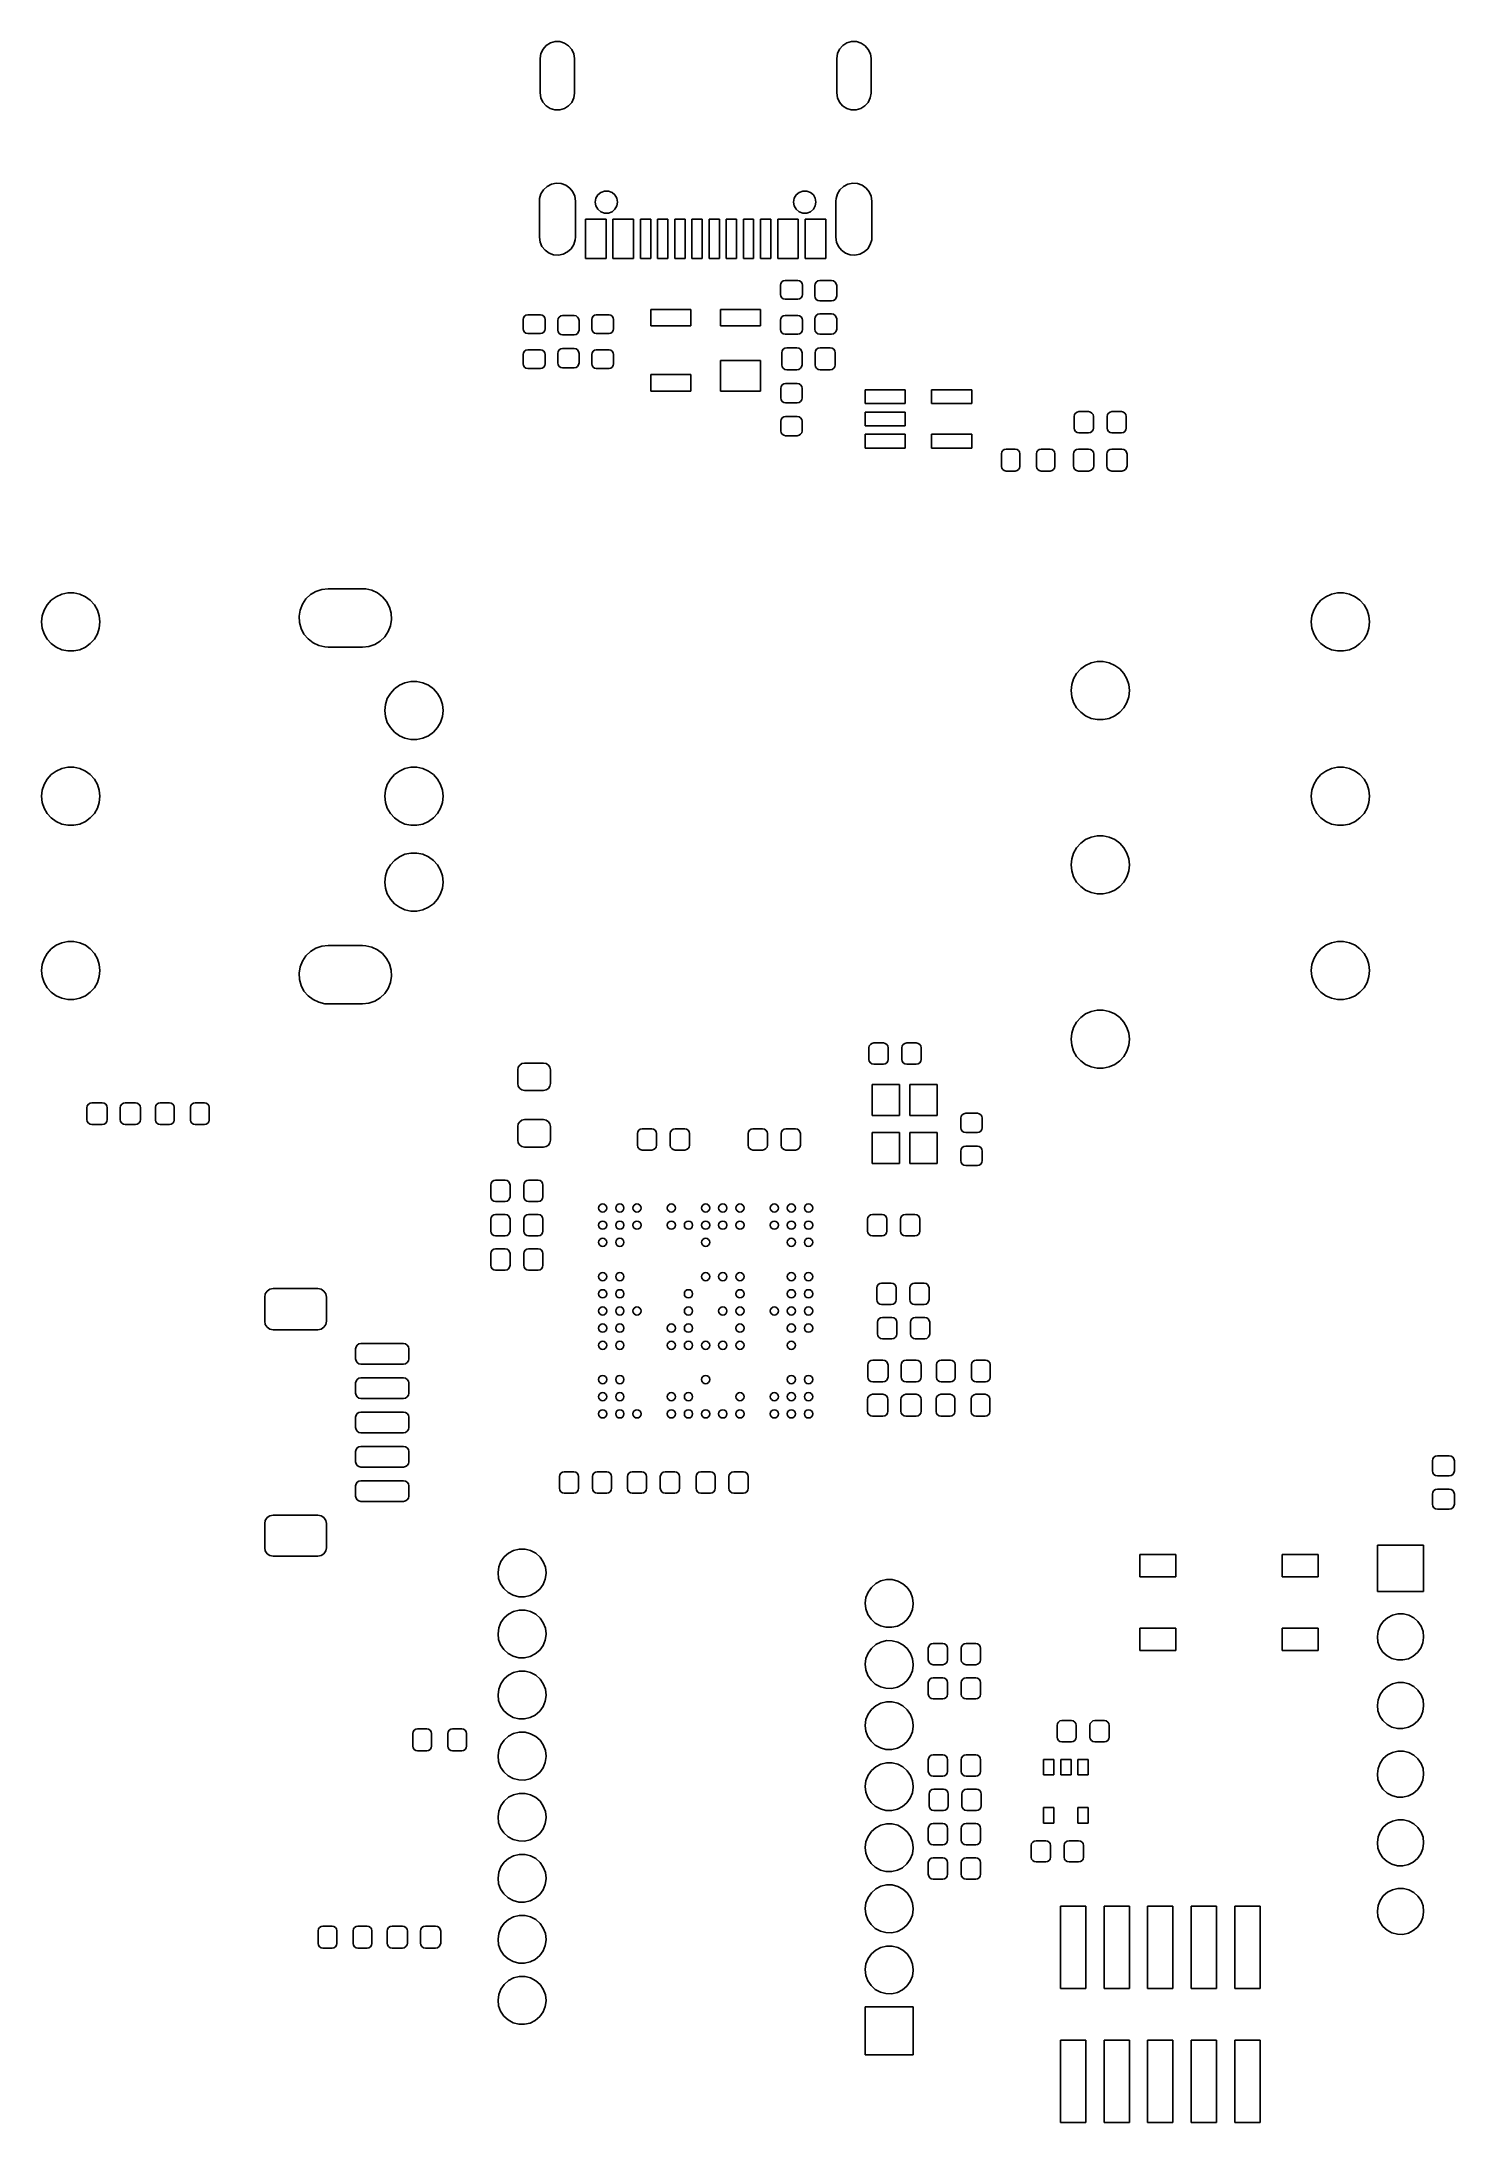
# Model space of a CAD drawing. Extents: x 4.65 to 6.27, y -4.59 to -2.2.
import ezdxf

# ---------------------------------------------------------------- set-up
doc = ezdxf.new("R2010")
doc.units = 0
doc.header["$MEASUREMENT"] = 0
doc.layers.add('BLACK', color=7, linetype='CONTINUOUS')

msp = doc.modelspace()

# ---------------------------------------------------------------- linework, layer by layer
at = {"layer": 'BLACK', "linetype": 'CONTINUOUS'}
for p, q in [((5.22362, -2.22417), (5.22448, -2.21865)), ((5.22448, -2.21865), (5.22685, -2.2136)), ((5.22685, -2.2136), (5.23055, -2.20942)), ((5.23055, -2.20942), (5.23527, -2.20644)), ((5.23527, -2.20644), (5.24064, -2.20491)), ((5.24064, -2.20491), (5.24622, -2.20494)), ((5.24622, -2.20494), (5.25156, -2.20654)), ((5.25156, -2.20654), (5.25625, -2.20958)), ((5.25625, -2.20958), (5.25989, -2.2138)), ((5.25989, -2.2138), (5.2622, -2.21888)), ((5.2622, -2.21888), (5.26299, -2.22441)), ((5.56378, -2.22417), (5.56464, -2.21865)), ((5.56464, -2.21865), (5.56701, -2.2136)), ((5.56701, -2.2136), (5.57071, -2.20942)), ((5.57071, -2.20942), (5.57543, -2.20644)), ((5.57543, -2.20644), (5.58079, -2.20491)), ((5.58079, -2.20491), (5.58637, -2.20494)), ((5.58637, -2.20494), (5.59172, -2.20654)), ((5.59172, -2.20654), (5.59641, -2.20958)), ((5.59641, -2.20958), (5.60005, -2.2138)), ((5.60005, -2.2138), (5.60236, -2.21888)), ((5.60236, -2.21888), (5.60315, -2.22441)), ((5.22362, -2.22441), (5.22362, -2.22417)), ((5.22362, -2.26378), (5.22362, -2.22441)), ((5.26299, -2.22441), (5.26299, -2.26378)), ((5.56378, -2.22441), (5.56378, -2.22417)), ((5.56378, -2.26378), (5.56378, -2.22441)), ((5.60315, -2.22441), (5.60315, -2.26378)), ((5.22441, -2.2693), (5.22362, -2.26378)), ((5.26299, -2.26402), (5.26213, -2.26953)), ((5.26299, -2.26378), (5.26299, -2.26402)), ((5.56457, -2.2693), (5.56378, -2.26378)), ((5.60315, -2.26402), (5.60229, -2.26953)), ((5.60315, -2.26378), (5.60315, -2.26402)), ((5.22672, -2.27439), (5.22441, -2.2693)), ((5.23037, -2.27861), (5.22672, -2.27439)), ((5.23505, -2.28165), (5.23037, -2.27861)), ((5.2404, -2.28325), (5.23505, -2.28165)), ((5.24598, -2.28328), (5.2404, -2.28325)), ((5.25135, -2.28175), (5.24598, -2.28328)), ((5.25607, -2.27877), (5.25135, -2.28175)), ((5.25976, -2.27459), (5.25607, -2.27877)), ((5.26213, -2.26953), (5.25976, -2.27459)), ((5.56688, -2.27439), (5.56457, -2.2693)), ((5.57052, -2.27861), (5.56688, -2.27439)), ((5.57521, -2.28165), (5.57052, -2.27861)), ((5.58055, -2.28325), (5.57521, -2.28165)), ((5.58614, -2.28328), (5.58055, -2.28325)), ((5.5915, -2.28175), (5.58614, -2.28328)), ((5.59622, -2.27877), (5.5915, -2.28175)), ((5.59992, -2.27459), (5.59622, -2.27877)), ((5.60229, -2.26953), (5.59992, -2.27459)), ((5.22264, -2.38799), (5.22286, -2.38497)), ((5.22286, -2.38497), (5.22442, -2.37959)), ((5.22442, -2.37959), (5.22738, -2.37482)), ((5.22738, -2.37482), (5.23151, -2.37102)), ((5.23151, -2.37102), (5.23651, -2.36847)), ((5.23651, -2.36847), (5.24201, -2.36736)), ((5.24201, -2.36736), (5.2476, -2.36777)), ((5.2476, -2.36777), (5.25288, -2.36967)), ((5.25288, -2.36967), (5.25746, -2.37292)), ((5.25746, -2.37292), (5.26099, -2.37728)), ((5.26099, -2.37728), (5.26321, -2.38243)), ((5.26321, -2.38243), (5.26398, -2.38799)), ((5.28681, -2.38898), (5.28758, -2.3846)), ((5.28758, -2.3846), (5.2898, -2.38075)), ((5.2898, -2.38075), (5.29321, -2.3779)), ((5.29321, -2.3779), (5.29738, -2.37638)), ((5.29738, -2.37638), (5.30183, -2.37638)), ((5.30183, -2.37638), (5.306, -2.3779)), ((5.306, -2.3779), (5.30941, -2.38075)), ((5.30941, -2.38075), (5.31163, -2.3846)), ((5.31163, -2.3846), (5.3124, -2.38898)), ((5.51437, -2.38898), (5.51514, -2.3846)), ((5.51514, -2.3846), (5.51736, -2.38075)), ((5.51736, -2.38075), (5.52077, -2.3779)), ((5.52077, -2.3779), (5.52494, -2.37638)), ((5.52494, -2.37638), (5.52939, -2.37638)), ((5.52939, -2.37638), (5.53356, -2.3779)), ((5.53356, -2.3779), (5.53697, -2.38075)), ((5.53697, -2.38075), (5.53919, -2.3846)), ((5.53919, -2.3846), (5.53996, -2.38898)), ((5.5628, -2.38799), (5.56302, -2.38497)), ((5.56302, -2.38497), (5.56458, -2.37959)), ((5.56458, -2.37959), (5.56754, -2.37482)), ((5.56754, -2.37482), (5.57167, -2.37102)), ((5.57167, -2.37102), (5.57667, -2.36847)), ((5.57667, -2.36847), (5.58217, -2.36736)), ((5.58217, -2.36736), (5.58776, -2.36777)), ((5.58776, -2.36777), (5.59304, -2.36967)), ((5.59304, -2.36967), (5.59761, -2.37292)), ((5.59761, -2.37292), (5.60114, -2.37728)), ((5.60114, -2.37728), (5.60337, -2.38243)), ((5.60337, -2.38243), (5.60413, -2.38799)), ((5.22264, -2.42933), (5.22264, -2.38799)), ((5.26398, -2.38799), (5.26398, -2.42933)), ((5.27559, -2.45394), (5.27559, -2.40866)), ((5.27559, -2.40866), (5.29921, -2.40866)), ((5.28758, -2.39335), (5.28681, -2.38898)), ((5.2898, -2.3972), (5.28758, -2.39335)), ((5.29321, -2.40006), (5.2898, -2.3972)), ((5.29738, -2.40158), (5.29321, -2.40006)), ((5.30183, -2.40158), (5.29738, -2.40158)), ((5.29921, -2.40866), (5.29921, -2.45394)), ((5.306, -2.40006), (5.30183, -2.40158)), ((5.30941, -2.3972), (5.306, -2.40006)), ((5.30709, -2.45394), (5.30709, -2.40866)), ((5.30709, -2.40866), (5.33071, -2.40866)), ((5.31163, -2.39335), (5.30941, -2.3972)), ((5.3124, -2.38898), (5.31163, -2.39335)), ((5.33071, -2.40866), (5.33071, -2.45394)), ((5.33858, -2.45394), (5.33858, -2.40866)), ((5.33858, -2.40866), (5.35039, -2.40866)), ((5.35039, -2.40866), (5.35039, -2.45394)), ((5.35827, -2.45394), (5.35827, -2.40866)), ((5.35827, -2.40866), (5.37008, -2.40866)), ((5.37008, -2.40866), (5.37008, -2.45394)), ((5.37795, -2.45394), (5.37795, -2.40866)), ((5.37795, -2.40866), (5.38976, -2.40866)), ((5.38976, -2.40866), (5.38976, -2.45394)), ((5.39764, -2.45394), (5.39764, -2.40866)), ((5.39764, -2.40866), (5.40945, -2.40866)), ((5.40945, -2.40866), (5.40945, -2.45394)), ((5.41732, -2.45394), (5.41732, -2.40866)), ((5.41732, -2.40866), (5.42913, -2.40866)), ((5.42913, -2.40866), (5.42913, -2.45394)), ((5.43701, -2.45394), (5.43701, -2.40866)), ((5.43701, -2.40866), (5.44882, -2.40866)), ((5.44882, -2.40866), (5.44882, -2.45394)), ((5.45669, -2.45394), (5.45669, -2.40866)), ((5.45669, -2.40866), (5.4685, -2.40866)), ((5.4685, -2.40866), (5.4685, -2.45394)), ((5.47638, -2.45394), (5.47638, -2.40866)), ((5.47638, -2.40866), (5.48819, -2.40866)), ((5.48819, -2.40866), (5.48819, -2.45394)), ((5.49606, -2.45394), (5.49606, -2.40866)), ((5.49606, -2.40866), (5.51969, -2.40866)), ((5.51514, -2.39335), (5.51437, -2.38898)), ((5.51736, -2.3972), (5.51514, -2.39335)), ((5.52077, -2.40006), (5.51736, -2.3972)), ((5.51969, -2.40866), (5.51969, -2.45394)), ((5.52494, -2.40158), (5.52077, -2.40006)), ((5.52939, -2.40158), (5.52494, -2.40158)), ((5.52756, -2.45394), (5.52756, -2.40866)), ((5.52756, -2.40866), (5.55118, -2.40866)), ((5.53356, -2.40006), (5.52939, -2.40158)), ((5.53697, -2.3972), (5.53356, -2.40006)), ((5.53919, -2.39335), (5.53697, -2.3972)), ((5.53996, -2.38898), (5.53919, -2.39335)), ((5.55118, -2.40866), (5.55118, -2.45394)), ((5.5628, -2.42933), (5.5628, -2.38799)), ((5.60413, -2.38799), (5.60413, -2.42933)), ((5.2234, -2.43489), (5.22264, -2.42933)), ((5.22563, -2.44004), (5.2234, -2.43489)), ((5.26375, -2.43235), (5.26219, -2.43774)), ((5.26398, -2.42933), (5.26375, -2.43235)), ((5.56356, -2.43489), (5.5628, -2.42933)), ((5.56578, -2.44004), (5.56356, -2.43489)), ((5.60391, -2.43235), (5.60235, -2.43774)), ((5.60413, -2.42933), (5.60391, -2.43235)), ((5.22916, -2.4444), (5.22563, -2.44004)), ((5.23373, -2.44765), (5.22916, -2.4444)), ((5.23901, -2.44955), (5.23373, -2.44765)), ((5.2446, -2.44996), (5.23901, -2.44955)), ((5.2501, -2.44885), (5.2446, -2.44996)), ((5.2551, -2.4463), (5.2501, -2.44885)), ((5.25923, -2.44251), (5.2551, -2.4463)), ((5.26219, -2.43774), (5.25923, -2.44251)), ((5.29921, -2.45394), (5.27559, -2.45394)), ((5.33071, -2.45394), (5.30709, -2.45394)), ((5.35039, -2.45394), (5.33858, -2.45394)), ((5.37008, -2.45394), (5.35827, -2.45394)), ((5.38976, -2.45394), (5.37795, -2.45394)), ((5.40945, -2.45394), (5.39764, -2.45394)), ((5.42913, -2.45394), (5.41732, -2.45394)), ((5.44882, -2.45394), (5.43701, -2.45394)), ((5.4685, -2.45394), (5.45669, -2.45394)), ((5.48819, -2.45394), (5.47638, -2.45394)), ((5.51969, -2.45394), (5.49606, -2.45394)), ((5.55118, -2.45394), (5.52756, -2.45394)), ((5.56932, -2.4444), (5.56578, -2.44004)), ((5.57389, -2.44765), (5.56932, -2.4444)), ((5.57917, -2.44955), (5.57389, -2.44765)), ((5.58476, -2.44996), (5.57917, -2.44955)), ((5.59026, -2.44885), (5.58476, -2.44996)), ((5.59526, -2.4463), (5.59026, -2.44885)), ((5.59939, -2.44251), (5.59526, -2.4463)), ((5.60235, -2.43774), (5.59939, -2.44251)), ((5.49921, -2.48445), (5.49962, -2.48241)), ((5.49962, -2.48241), (5.50077, -2.48069)), ((5.50077, -2.48069), (5.50249, -2.47954)), ((5.50249, -2.47954), (5.50453, -2.47913)), ((5.50453, -2.47913), (5.51909, -2.47913)), ((5.51909, -2.47913), (5.52113, -2.47954)), ((5.52113, -2.47954), (5.52285, -2.48069)), ((5.52285, -2.48069), (5.524, -2.48241)), ((5.524, -2.48241), (5.52441, -2.48445)), ((5.53858, -2.48494), (5.53902, -2.48272)), ((5.53902, -2.48272), (5.54028, -2.48083)), ((5.54028, -2.48083), (5.54217, -2.47958)), ((5.54217, -2.47958), (5.54439, -2.47913)), ((5.54439, -2.47913), (5.55797, -2.47913)), ((5.55797, -2.47913), (5.56019, -2.47958)), ((5.56019, -2.47958), (5.56208, -2.48083)), ((5.56208, -2.48083), (5.56334, -2.48272)), ((5.56334, -2.48272), (5.56378, -2.48494)), ((5.49921, -2.49508), (5.49921, -2.48445)), ((5.49962, -2.49711), (5.49921, -2.49508)), ((5.50077, -2.49884), (5.49962, -2.49711)), ((5.50249, -2.49999), (5.50077, -2.49884)), ((5.50453, -2.50039), (5.50249, -2.49999)), ((5.51909, -2.50039), (5.50453, -2.50039)), ((5.52113, -2.49999), (5.51909, -2.50039)), ((5.52285, -2.49884), (5.52113, -2.49999)), ((5.524, -2.49711), (5.52285, -2.49884)), ((5.52441, -2.49508), (5.524, -2.49711)), ((5.52441, -2.48445), (5.52441, -2.49508)), ((5.53858, -2.49656), (5.53858, -2.48494)), ((5.53902, -2.49878), (5.53858, -2.49656)), ((5.54028, -2.50066), (5.53902, -2.49878)), ((5.54217, -2.50192), (5.54028, -2.50066)), ((5.54439, -2.50236), (5.54217, -2.50192)), ((5.55797, -2.50236), (5.54439, -2.50236)), ((5.56019, -2.50192), (5.55797, -2.50236)), ((5.56208, -2.50066), (5.56019, -2.50192)), ((5.56334, -2.49878), (5.56208, -2.50066)), ((5.56378, -2.49656), (5.56334, -2.49878)), ((5.56378, -2.48494), (5.56378, -2.49656)), ((5.20394, -2.52382), (5.20434, -2.52178)), ((5.20394, -2.53445), (5.20394, -2.52382)), ((5.20434, -2.52178), (5.20549, -2.52006)), ((5.20549, -2.52006), (5.20722, -2.51891)), ((5.20722, -2.51891), (5.20925, -2.5185)), ((5.20925, -2.5185), (5.22382, -2.5185)), ((5.22382, -2.5185), (5.22585, -2.51891)), ((5.22585, -2.51891), (5.22758, -2.52006)), ((5.22758, -2.52006), (5.22873, -2.52178)), ((5.22873, -2.52178), (5.22913, -2.52382)), ((5.22913, -2.52382), (5.22913, -2.53445)), ((5.2437, -2.5248), (5.24412, -2.52269)), ((5.2437, -2.53583), (5.2437, -2.5248)), ((5.24412, -2.52269), (5.24532, -2.52091)), ((5.24532, -2.52091), (5.2471, -2.51971)), ((5.2471, -2.51971), (5.24921, -2.51929)), ((5.24921, -2.51929), (5.2626, -2.51929)), ((5.2626, -2.51929), (5.26471, -2.51971)), ((5.26471, -2.51971), (5.2665, -2.52091)), ((5.2665, -2.52091), (5.26769, -2.52269)), ((5.26769, -2.52269), (5.26811, -2.5248)), ((5.26811, -2.5248), (5.26811, -2.53583)), ((5.28268, -2.52382), (5.28308, -2.52178)), ((5.28268, -2.53445), (5.28268, -2.52382)), ((5.28308, -2.52178), (5.28423, -2.52006)), ((5.28423, -2.52006), (5.28596, -2.51891)), ((5.28596, -2.51891), (5.28799, -2.5185)), ((5.28799, -2.5185), (5.30256, -2.5185)), ((5.30256, -2.5185), (5.30459, -2.51891)), ((5.30459, -2.51891), (5.30632, -2.52006)), ((5.30632, -2.52006), (5.30747, -2.52178)), ((5.30747, -2.52178), (5.30787, -2.52382)), ((5.30787, -2.52382), (5.30787, -2.53445)), ((5.3504, -2.53115), (5.3504, -2.51215)), ((5.3504, -2.51215), (5.3964, -2.51215)), ((5.3964, -2.51215), (5.3964, -2.53115)), ((5.4304, -2.53115), (5.4304, -2.51215)), ((5.4304, -2.51215), (5.4764, -2.51215)), ((5.4764, -2.51215), (5.4764, -2.53115)), ((5.49921, -2.52461), (5.49962, -2.52257)), ((5.49921, -2.53524), (5.49921, -2.52461)), ((5.49962, -2.52257), (5.50077, -2.52085)), ((5.50077, -2.52085), (5.50249, -2.5197)), ((5.50249, -2.5197), (5.50453, -2.51929)), ((5.50453, -2.51929), (5.51909, -2.51929)), ((5.51909, -2.51929), (5.52113, -2.5197)), ((5.52113, -2.5197), (5.52285, -2.52085)), ((5.52285, -2.52085), (5.524, -2.52257)), ((5.524, -2.52257), (5.52441, -2.52461)), ((5.52441, -2.52461), (5.52441, -2.53524)), ((5.53858, -2.52313), (5.53902, -2.52091)), ((5.53858, -2.53474), (5.53858, -2.52313)), ((5.53902, -2.52091), (5.54028, -2.51902)), ((5.54028, -2.51902), (5.54217, -2.51776)), ((5.54217, -2.51776), (5.54439, -2.51732)), ((5.54439, -2.51732), (5.55797, -2.51732)), ((5.55797, -2.51732), (5.56019, -2.51776)), ((5.56019, -2.51776), (5.56208, -2.51902)), ((5.56208, -2.51902), (5.56334, -2.52091)), ((5.56334, -2.52091), (5.56378, -2.52313)), ((5.56378, -2.52313), (5.56378, -2.53474)), ((5.20434, -2.53648), (5.20394, -2.53445)), ((5.20549, -2.53821), (5.20434, -2.53648)), ((5.20722, -2.53936), (5.20549, -2.53821)), ((5.20925, -2.53976), (5.20722, -2.53936)), ((5.22382, -2.53976), (5.20925, -2.53976)), ((5.22585, -2.53936), (5.22382, -2.53976)), ((5.22758, -2.53821), (5.22585, -2.53936)), ((5.22873, -2.53648), (5.22758, -2.53821)), ((5.22913, -2.53445), (5.22873, -2.53648)), ((5.24412, -2.53794), (5.2437, -2.53583)), ((5.24532, -2.53972), (5.24412, -2.53794)), ((5.2471, -2.54092), (5.24532, -2.53972)), ((5.24921, -2.54134), (5.2471, -2.54092)), ((5.2626, -2.54134), (5.24921, -2.54134)), ((5.26471, -2.54092), (5.2626, -2.54134)), ((5.2665, -2.53972), (5.26471, -2.54092)), ((5.26769, -2.53794), (5.2665, -2.53972)), ((5.26811, -2.53583), (5.26769, -2.53794)), ((5.28308, -2.53648), (5.28268, -2.53445)), ((5.28423, -2.53821), (5.28308, -2.53648)), ((5.28596, -2.53936), (5.28423, -2.53821)), ((5.28799, -2.53976), (5.28596, -2.53936)), ((5.30256, -2.53976), (5.28799, -2.53976)), ((5.30459, -2.53936), (5.30256, -2.53976)), ((5.30632, -2.53821), (5.30459, -2.53936)), ((5.30747, -2.53648), (5.30632, -2.53821)), ((5.30787, -2.53445), (5.30747, -2.53648)), ((5.3964, -2.53115), (5.3504, -2.53115)), ((5.4764, -2.53115), (5.4304, -2.53115)), ((5.49962, -2.53727), (5.49921, -2.53524)), ((5.50077, -2.53899), (5.49962, -2.53727)), ((5.50249, -2.54015), (5.50077, -2.53899)), ((5.50453, -2.54055), (5.50249, -2.54015)), ((5.51909, -2.54055), (5.50453, -2.54055)), ((5.52113, -2.54015), (5.51909, -2.54055)), ((5.52285, -2.53899), (5.52113, -2.54015)), ((5.524, -2.53727), (5.52285, -2.53899)), ((5.52441, -2.53524), (5.524, -2.53727)), ((5.53902, -2.53697), (5.53858, -2.53474)), ((5.54028, -2.53885), (5.53902, -2.53697)), ((5.54217, -2.54011), (5.54028, -2.53885)), ((5.54439, -2.54055), (5.54217, -2.54011)), ((5.55797, -2.54055), (5.54439, -2.54055)), ((5.56019, -2.54011), (5.55797, -2.54055)), ((5.56208, -2.53885), (5.56019, -2.54011)), ((5.56334, -2.53697), (5.56208, -2.53885)), ((5.56378, -2.53474), (5.56334, -2.53697)), ((5.20394, -2.56398), (5.20434, -2.56194)), ((5.20394, -2.57461), (5.20394, -2.56398)), ((5.20434, -2.57664), (5.20394, -2.57461)), ((5.20434, -2.56194), (5.20549, -2.56022)), ((5.20549, -2.57836), (5.20434, -2.57664)), ((5.20549, -2.56022), (5.20722, -2.55907)), ((5.20722, -2.57952), (5.20549, -2.57836)), ((5.20722, -2.55907), (5.20925, -2.55866)), ((5.20925, -2.55866), (5.22382, -2.55866)), ((5.22382, -2.55866), (5.22585, -2.55907)), ((5.22585, -2.55907), (5.22758, -2.56022)), ((5.22758, -2.57836), (5.22585, -2.57952)), ((5.22758, -2.56022), (5.22873, -2.56194)), ((5.22873, -2.57664), (5.22758, -2.57836)), ((5.22873, -2.56194), (5.22913, -2.56398)), ((5.22913, -2.57461), (5.22873, -2.57664)), ((5.22913, -2.56398), (5.22913, -2.57461)), ((5.2437, -2.5626), (5.24412, -2.56049)), ((5.2437, -2.57362), (5.2437, -2.5626)), ((5.24412, -2.57573), (5.2437, -2.57362)), ((5.24412, -2.56049), (5.24532, -2.5587)), ((5.24532, -2.57752), (5.24412, -2.57573)), ((5.24532, -2.5587), (5.2471, -2.55751)), ((5.2471, -2.57871), (5.24532, -2.57752)), ((5.2471, -2.55751), (5.24921, -2.55709)), ((5.24921, -2.55709), (5.2626, -2.55709)), ((5.2626, -2.55709), (5.26471, -2.55751)), ((5.26471, -2.55751), (5.2665, -2.5587)), ((5.2665, -2.57752), (5.26471, -2.57871)), ((5.2665, -2.5587), (5.26769, -2.56049)), ((5.26769, -2.57573), (5.2665, -2.57752)), ((5.26769, -2.56049), (5.26811, -2.5626)), ((5.26811, -2.57362), (5.26769, -2.57573)), ((5.26811, -2.5626), (5.26811, -2.57362)), ((5.28268, -2.56398), (5.28308, -2.56194)), ((5.28268, -2.57461), (5.28268, -2.56398)), ((5.28308, -2.57664), (5.28268, -2.57461)), ((5.28308, -2.56194), (5.28423, -2.56022)), ((5.28423, -2.57836), (5.28308, -2.57664)), ((5.28423, -2.56022), (5.28596, -2.55907)), ((5.28596, -2.57952), (5.28423, -2.57836)), ((5.28596, -2.55907), (5.28799, -2.55866)), ((5.28799, -2.55866), (5.30256, -2.55866)), ((5.30256, -2.55866), (5.30459, -2.55907)), ((5.30459, -2.55907), (5.30632, -2.56022)), ((5.30632, -2.57836), (5.30459, -2.57952)), ((5.30632, -2.56022), (5.30747, -2.56194)), ((5.30747, -2.57664), (5.30632, -2.57836)), ((5.30747, -2.56194), (5.30787, -2.56398)), ((5.30787, -2.57461), (5.30747, -2.57664)), ((5.30787, -2.56398), (5.30787, -2.57461)), ((5.4304, -2.60596), (5.4304, -2.57096)), ((5.4304, -2.57096), (5.4764, -2.57096)), ((5.4764, -2.57096), (5.4764, -2.60596)), ((5.50079, -2.56211), (5.50123, -2.55988)), ((5.50079, -2.57569), (5.50079, -2.56211)), ((5.50123, -2.57791), (5.50079, -2.57569)), ((5.50123, -2.55988), (5.50249, -2.558)), ((5.50249, -2.5798), (5.50123, -2.57791)), ((5.50249, -2.558), (5.50437, -2.55674)), ((5.50437, -2.55674), (5.50659, -2.5563)), ((5.50659, -2.5563), (5.51821, -2.5563)), ((5.51821, -2.5563), (5.52043, -2.55674)), ((5.52043, -2.55674), (5.52231, -2.558)), ((5.52231, -2.558), (5.52357, -2.55988)), ((5.52357, -2.57791), (5.52231, -2.5798)), ((5.52357, -2.55988), (5.52402, -2.56211)), ((5.52402, -2.57569), (5.52357, -2.57791)), ((5.52402, -2.56211), (5.52402, -2.57569)), ((5.53898, -2.56211), (5.53942, -2.55988)), ((5.53898, -2.57569), (5.53898, -2.56211)), ((5.53942, -2.57791), (5.53898, -2.57569)), ((5.53942, -2.55988), (5.54068, -2.558)), ((5.54068, -2.5798), (5.53942, -2.57791)), ((5.54068, -2.558), (5.54256, -2.55674)), ((5.54256, -2.55674), (5.54478, -2.5563)), ((5.54478, -2.5563), (5.5564, -2.5563)), ((5.5564, -2.5563), (5.55862, -2.55674)), ((5.55862, -2.55674), (5.5605, -2.558)), ((5.5605, -2.558), (5.56176, -2.55988)), ((5.56176, -2.57791), (5.5605, -2.5798)), ((5.56176, -2.55988), (5.5622, -2.56211)), ((5.5622, -2.57569), (5.56176, -2.57791)), ((5.5622, -2.56211), (5.5622, -2.57569)), ((5.20925, -2.57992), (5.20722, -2.57952)), ((5.22382, -2.57992), (5.20925, -2.57992)), ((5.22585, -2.57952), (5.22382, -2.57992)), ((5.24921, -2.57913), (5.2471, -2.57871)), ((5.2626, -2.57913), (5.24921, -2.57913)), ((5.26471, -2.57871), (5.2626, -2.57913)), ((5.28799, -2.57992), (5.28596, -2.57952)), ((5.30256, -2.57992), (5.28799, -2.57992)), ((5.30459, -2.57952), (5.30256, -2.57992)), ((5.3504, -2.60596), (5.3504, -2.58696)), ((5.3504, -2.58696), (5.3964, -2.58696)), ((5.3964, -2.58696), (5.3964, -2.60596)), ((5.49961, -2.60276), (5.50003, -2.60065)), ((5.50003, -2.60065), (5.50122, -2.59886)), ((5.50122, -2.59886), (5.50301, -2.59766)), ((5.50437, -2.58105), (5.50249, -2.5798)), ((5.50301, -2.59766), (5.50512, -2.59724)), ((5.50659, -2.5815), (5.50437, -2.58105)), ((5.50512, -2.59724), (5.5185, -2.59724)), ((5.51821, -2.5815), (5.50659, -2.5815)), ((5.52043, -2.58105), (5.51821, -2.5815)), ((5.5185, -2.59724), (5.52061, -2.59766)), ((5.52231, -2.5798), (5.52043, -2.58105)), ((5.52061, -2.59766), (5.5224, -2.59886)), ((5.5224, -2.59886), (5.5236, -2.60065)), ((5.5236, -2.60065), (5.52402, -2.60276)), ((5.54256, -2.58105), (5.54068, -2.5798)), ((5.54478, -2.5815), (5.54256, -2.58105)), ((5.5564, -2.5815), (5.54478, -2.5815)), ((5.55862, -2.58105), (5.5564, -2.5815)), ((5.5605, -2.5798), (5.55862, -2.58105)), ((5.3964, -2.60596), (5.3504, -2.60596)), ((5.4764, -2.60596), (5.4304, -2.60596)), ((5.49961, -2.61378), (5.49961, -2.60276)), ((5.50003, -2.61589), (5.49961, -2.61378)), ((5.50122, -2.61768), (5.50003, -2.61589)), ((5.50301, -2.61887), (5.50122, -2.61768)), ((5.50512, -2.61929), (5.50301, -2.61887)), ((5.5185, -2.61929), (5.50512, -2.61929)), ((5.52061, -2.61887), (5.5185, -2.61929)), ((5.5224, -2.61768), (5.52061, -2.61887)), ((5.5236, -2.61589), (5.5224, -2.61768)), ((5.52402, -2.61378), (5.5236, -2.61589)), ((5.52402, -2.60276), (5.52402, -2.61378)), ((5.59626, -2.62008), (5.59626, -2.60433)), ((5.59626, -2.60433), (5.64232, -2.60433)), ((5.64232, -2.62008), (5.59626, -2.62008)), ((5.64232, -2.60433), (5.64232, -2.62008)), ((5.67264, -2.62008), (5.67264, -2.60433)), ((5.67264, -2.60433), (5.7187, -2.60433)), ((5.7187, -2.62008), (5.67264, -2.62008)), ((5.7187, -2.60433), (5.7187, -2.62008)), ((5.49961, -2.64055), (5.50003, -2.63844)), ((5.49961, -2.65157), (5.49961, -2.64055)), ((5.50003, -2.63844), (5.50122, -2.63665)), ((5.50122, -2.63665), (5.50301, -2.63546)), ((5.50301, -2.63546), (5.50512, -2.63504)), ((5.50512, -2.63504), (5.5185, -2.63504)), ((5.5185, -2.63504), (5.52061, -2.63546)), ((5.52061, -2.63546), (5.5224, -2.63665)), ((5.5224, -2.63665), (5.5236, -2.63844)), ((5.5236, -2.63844), (5.52402, -2.64055)), ((5.52402, -2.64055), (5.52402, -2.65157)), ((5.59626, -2.64567), (5.59626, -2.62992)), ((5.59626, -2.62992), (5.64232, -2.62992)), ((5.64232, -2.64567), (5.59626, -2.64567)), ((5.64232, -2.62992), (5.64232, -2.64567)), ((5.83622, -2.63504), (5.83664, -2.63293)), ((5.83622, -2.64843), (5.83622, -2.63504)), ((5.83664, -2.65053), (5.83622, -2.64843)), ((5.83664, -2.63293), (5.83783, -2.63114)), ((5.83783, -2.63114), (5.83962, -2.62995)), ((5.83962, -2.62995), (5.84173, -2.62953)), ((5.84173, -2.62953), (5.85276, -2.62953)), ((5.85276, -2.62953), (5.85487, -2.62995)), ((5.85487, -2.62995), (5.85665, -2.63114)), ((5.85665, -2.63114), (5.85785, -2.63293)), ((5.85785, -2.63293), (5.85827, -2.63504)), ((5.85827, -2.64843), (5.85785, -2.65053)), ((5.85827, -2.63504), (5.85827, -2.64843)), ((5.87402, -2.63504), (5.87444, -2.63293)), ((5.87402, -2.64843), (5.87402, -2.63504)), ((5.87444, -2.65053), (5.87402, -2.64843)), ((5.87444, -2.63293), (5.87563, -2.63114)), ((5.87563, -2.63114), (5.87742, -2.62995)), ((5.87742, -2.62995), (5.87953, -2.62953)), ((5.87953, -2.62953), (5.89055, -2.62953)), ((5.89055, -2.62953), (5.89266, -2.62995)), ((5.89266, -2.62995), (5.89445, -2.63114)), ((5.89445, -2.63114), (5.89564, -2.63293)), ((5.89564, -2.63293), (5.89606, -2.63504)), ((5.89606, -2.64843), (5.89564, -2.65053)), ((5.89606, -2.63504), (5.89606, -2.64843)), ((5.50003, -2.65368), (5.49961, -2.65157)), ((5.50122, -2.65547), (5.50003, -2.65368)), ((5.50301, -2.65667), (5.50122, -2.65547)), ((5.50512, -2.65709), (5.50301, -2.65667)), ((5.5185, -2.65709), (5.50512, -2.65709)), ((5.52061, -2.65667), (5.5185, -2.65709)), ((5.5224, -2.65547), (5.52061, -2.65667)), ((5.5236, -2.65368), (5.5224, -2.65547)), ((5.52402, -2.65157), (5.5236, -2.65368)), ((5.59626, -2.67126), (5.59626, -2.65551)), ((5.59626, -2.65551), (5.64232, -2.65551)), ((5.64232, -2.67126), (5.59626, -2.67126)), ((5.64232, -2.65551), (5.64232, -2.67126)), ((5.67264, -2.67126), (5.67264, -2.65551)), ((5.67264, -2.65551), (5.7187, -2.65551)), ((5.7187, -2.67126), (5.67264, -2.67126)), ((5.7187, -2.65551), (5.7187, -2.67126)), ((5.75316, -2.67572), (5.75431, -2.674)), ((5.75431, -2.674), (5.75604, -2.67285)), ((5.75604, -2.67285), (5.75807, -2.67244)), ((5.75807, -2.67244), (5.7687, -2.67244)), ((5.7687, -2.67244), (5.77073, -2.67285)), ((5.77073, -2.67285), (5.77246, -2.674)), ((5.77246, -2.674), (5.77361, -2.67572)), ((5.79332, -2.67572), (5.79447, -2.674)), ((5.79447, -2.674), (5.79619, -2.67285)), ((5.79619, -2.67285), (5.79823, -2.67244)), ((5.79823, -2.67244), (5.80886, -2.67244)), ((5.80886, -2.67244), (5.81089, -2.67285)), ((5.81089, -2.67285), (5.81262, -2.674)), ((5.81262, -2.674), (5.81377, -2.67572)), ((5.83783, -2.65232), (5.83664, -2.65053)), ((5.83713, -2.67414), (5.83902, -2.67288)), ((5.83962, -2.65352), (5.83783, -2.65232)), ((5.83902, -2.67288), (5.84124, -2.67244)), ((5.84173, -2.65394), (5.83962, -2.65352)), ((5.84124, -2.67244), (5.85285, -2.67244)), ((5.85276, -2.65394), (5.84173, -2.65394)), ((5.85487, -2.65352), (5.85276, -2.65394)), ((5.85285, -2.67244), (5.85508, -2.67288)), ((5.85665, -2.65232), (5.85487, -2.65352)), ((5.85508, -2.67288), (5.85696, -2.67414)), ((5.85785, -2.65053), (5.85665, -2.65232)), ((5.87563, -2.65232), (5.87444, -2.65053)), ((5.87532, -2.67414), (5.87721, -2.67288)), ((5.87742, -2.65352), (5.87563, -2.65232)), ((5.87721, -2.67288), (5.87943, -2.67244)), ((5.87953, -2.65394), (5.87742, -2.65352)), ((5.87943, -2.67244), (5.89104, -2.67244)), ((5.89055, -2.65394), (5.87953, -2.65394)), ((5.89266, -2.65352), (5.89055, -2.65394)), ((5.89104, -2.67244), (5.89327, -2.67288)), ((5.89445, -2.65232), (5.89266, -2.65352)), ((5.89327, -2.67288), (5.89515, -2.67414)), ((5.89564, -2.65053), (5.89445, -2.65232)), ((5.75276, -2.67776), (5.75316, -2.67572)), ((5.75276, -2.69232), (5.75276, -2.67776)), ((5.75316, -2.69436), (5.75276, -2.69232)), ((5.75431, -2.69608), (5.75316, -2.69436)), ((5.75604, -2.69723), (5.75431, -2.69608)), ((5.75807, -2.69764), (5.75604, -2.69723)), ((5.7687, -2.69764), (5.75807, -2.69764)), ((5.77073, -2.69723), (5.7687, -2.69764)), ((5.77246, -2.69608), (5.77073, -2.69723)), ((5.77361, -2.69436), (5.77246, -2.69608)), ((5.77361, -2.67572), (5.77402, -2.67776)), ((5.77402, -2.69232), (5.77361, -2.69436)), ((5.77402, -2.67776), (5.77402, -2.69232)), ((5.79291, -2.67776), (5.79332, -2.67572)), ((5.79291, -2.69232), (5.79291, -2.67776)), ((5.79332, -2.69436), (5.79291, -2.69232)), ((5.79447, -2.69608), (5.79332, -2.69436)), ((5.79619, -2.69723), (5.79447, -2.69608)), ((5.79823, -2.69764), (5.79619, -2.69723)), ((5.80886, -2.69764), (5.79823, -2.69764)), ((5.81089, -2.69723), (5.80886, -2.69764)), ((5.81262, -2.69608), (5.81089, -2.69723)), ((5.81377, -2.69436), (5.81262, -2.69608)), ((5.81377, -2.67572), (5.81417, -2.67776)), ((5.81417, -2.69232), (5.81377, -2.69436)), ((5.81417, -2.67776), (5.81417, -2.69232)), ((5.83543, -2.67825), (5.83588, -2.67603)), ((5.83543, -2.69183), (5.83543, -2.67825)), ((5.83588, -2.69405), (5.83543, -2.69183)), ((5.83588, -2.67603), (5.83713, -2.67414)), ((5.83713, -2.69594), (5.83588, -2.69405)), ((5.83902, -2.6972), (5.83713, -2.69594)), ((5.84124, -2.69764), (5.83902, -2.6972)), ((5.85285, -2.69764), (5.84124, -2.69764)), ((5.85508, -2.6972), (5.85285, -2.69764)), ((5.85696, -2.69594), (5.85508, -2.6972)), ((5.85696, -2.67414), (5.85822, -2.67603)), ((5.85822, -2.69405), (5.85696, -2.69594)), ((5.85822, -2.67603), (5.85866, -2.67825)), ((5.85866, -2.69183), (5.85822, -2.69405)), ((5.85866, -2.67825), (5.85866, -2.69183)), ((5.87362, -2.67825), (5.87406, -2.67603)), ((5.87362, -2.69183), (5.87362, -2.67825)), ((5.87406, -2.69405), (5.87362, -2.69183)), ((5.87406, -2.67603), (5.87532, -2.67414)), ((5.87532, -2.69594), (5.87406, -2.69405)), ((5.87721, -2.6972), (5.87532, -2.69594)), ((5.87943, -2.69764), (5.87721, -2.6972)), ((5.89104, -2.69764), (5.87943, -2.69764)), ((5.89327, -2.6972), (5.89104, -2.69764)), ((5.89515, -2.69594), (5.89327, -2.6972)), ((5.89515, -2.67414), (5.89641, -2.67603)), ((5.89641, -2.69405), (5.89515, -2.69594)), ((5.89641, -2.67603), (5.89685, -2.67825)), ((5.89685, -2.69183), (5.89641, -2.69405)), ((5.89685, -2.67825), (5.89685, -2.69183)), ((4.66831, -2.84188), (4.6747, -2.83904)), ((4.6747, -2.83904), (4.68154, -2.83758)), ((4.68154, -2.83758), (4.68854, -2.83758)), ((4.68854, -2.83758), (4.69538, -2.83904)), ((4.69538, -2.83904), (4.70177, -2.84188)), ((4.95483, -2.84445), (4.96008, -2.83949)), ((4.96008, -2.83949), (4.96628, -2.83576)), ((4.96628, -2.83576), (4.97313, -2.83346)), ((4.97313, -2.83346), (4.98031, -2.83268)), ((4.98031, -2.83268), (5.01969, -2.83268)), ((5.01969, -2.83268), (5.02342, -2.83289)), ((5.02342, -2.83289), (5.03047, -2.83446)), ((5.03047, -2.83446), (5.03702, -2.83752)), ((5.03702, -2.83752), (5.04276, -2.84191)), ((6.125, -2.84188), (6.13139, -2.83904)), ((6.13139, -2.83904), (6.13823, -2.83758)), ((6.13823, -2.83758), (6.14523, -2.83758)), ((6.14523, -2.83758), (6.15207, -2.83904)), ((6.15207, -2.83904), (6.15846, -2.84188)), ((4.65157, -2.87087), (4.65231, -2.86391)), ((4.65231, -2.86391), (4.65447, -2.85725)), ((4.65447, -2.85725), (4.65797, -2.8512)), ((4.65797, -2.8512), (4.66265, -2.846)), ((4.66265, -2.846), (4.66831, -2.84188)), ((4.70177, -2.84188), (4.70743, -2.846)), ((4.70743, -2.846), (4.71211, -2.8512)), ((4.71211, -2.8512), (4.71561, -2.85725)), ((4.71561, -2.85725), (4.71777, -2.86391)), ((4.71777, -2.86391), (4.7185, -2.87087)), ((4.9469, -2.86427), (4.94808, -2.85714)), ((4.94728, -2.87149), (4.9469, -2.86427)), ((4.94808, -2.85714), (4.95077, -2.85043)), ((4.95077, -2.85043), (4.95483, -2.84445)), ((5.04276, -2.84191), (5.04743, -2.84743)), ((5.04743, -2.84743), (5.0508, -2.85382)), ((5.0508, -2.85382), (5.05272, -2.86079)), ((5.05272, -2.86079), (5.0531, -2.86801)), ((6.10827, -2.87087), (6.109, -2.86391)), ((6.109, -2.86391), (6.11116, -2.85725)), ((6.11116, -2.85725), (6.11466, -2.8512)), ((6.11466, -2.8512), (6.11934, -2.846)), ((6.11934, -2.846), (6.125, -2.84188)), ((6.15846, -2.84188), (6.16412, -2.846)), ((6.16412, -2.846), (6.16881, -2.8512)), ((6.16881, -2.8512), (6.1723, -2.85725)), ((6.1723, -2.85725), (6.17447, -2.86391)), ((6.17447, -2.86391), (6.1752, -2.87087)), ((4.65231, -2.87782), (4.65157, -2.87087)), ((4.65447, -2.88448), (4.65231, -2.87782)), ((4.65797, -2.89054), (4.65447, -2.88448)), ((4.71561, -2.88448), (4.71211, -2.89054)), ((4.71777, -2.87782), (4.71561, -2.88448)), ((4.7185, -2.87087), (4.71777, -2.87782)), ((4.9492, -2.87846), (4.94728, -2.87149)), ((4.95257, -2.88485), (4.9492, -2.87846)), ((4.95724, -2.89038), (4.95257, -2.88485)), ((5.04517, -2.88783), (5.03992, -2.8928)), ((5.04923, -2.88185), (5.04517, -2.88783)), ((5.05192, -2.87514), (5.04923, -2.88185)), ((5.0531, -2.86801), (5.05192, -2.87514)), ((6.109, -2.87782), (6.10827, -2.87087)), ((6.11116, -2.88448), (6.109, -2.87782)), ((6.11466, -2.89054), (6.11116, -2.88448)), ((6.1723, -2.88448), (6.16881, -2.89054)), ((6.17447, -2.87782), (6.1723, -2.88448)), ((6.1752, -2.87087), (6.17447, -2.87782)), ((4.66265, -2.89574), (4.65797, -2.89054)), ((4.66831, -2.89985), (4.66265, -2.89574)), ((4.6747, -2.90269), (4.66831, -2.89985)), ((4.68154, -2.90415), (4.6747, -2.90269)), ((4.68854, -2.90415), (4.68154, -2.90415)), ((4.69538, -2.90269), (4.68854, -2.90415)), ((4.70177, -2.89985), (4.69538, -2.90269)), ((4.70743, -2.89574), (4.70177, -2.89985)), ((4.71211, -2.89054), (4.70743, -2.89574)), ((4.96298, -2.89477), (4.95724, -2.89038)), ((4.96953, -2.89782), (4.96298, -2.89477)), ((4.97658, -2.8994), (4.96953, -2.89782)), ((4.98031, -2.89961), (4.97658, -2.8994)), ((5.01969, -2.89961), (4.98031, -2.89961)), ((5.02687, -2.89883), (5.01969, -2.89961)), ((5.03372, -2.89652), (5.02687, -2.89883)), ((5.03992, -2.8928), (5.03372, -2.89652)), ((6.11934, -2.89574), (6.11466, -2.89054)), ((6.125, -2.89985), (6.11934, -2.89574)), ((6.13139, -2.90269), (6.125, -2.89985)), ((6.13823, -2.90415), (6.13139, -2.90269)), ((6.14523, -2.90415), (6.13823, -2.90415)), ((6.15207, -2.90269), (6.14523, -2.90415)), ((6.15846, -2.89985), (6.15207, -2.90269)), ((6.16412, -2.89574), (6.15846, -2.89985)), ((6.16881, -2.89054), (6.16412, -2.89574)), ((5.83341, -2.94265), (5.83557, -2.936)), ((5.83557, -2.936), (5.83907, -2.92994)), ((5.83907, -2.92994), (5.84375, -2.92474)), ((5.84375, -2.92474), (5.84941, -2.92063)), ((5.84941, -2.92063), (5.8558, -2.91778)), ((5.8558, -2.91778), (5.86264, -2.91633)), ((5.86264, -2.91633), (5.86964, -2.91633)), ((5.86964, -2.91633), (5.87648, -2.91778)), ((5.87648, -2.91778), (5.88287, -2.92063)), ((5.88287, -2.92063), (5.88853, -2.92474)), ((5.88853, -2.92474), (5.89322, -2.92994)), ((5.89322, -2.92994), (5.89671, -2.936)), ((5.89671, -2.936), (5.89887, -2.94265)), ((5.04601, -2.96548), (5.04817, -2.95883)), ((5.04817, -2.95883), (5.05167, -2.95277)), ((5.05167, -2.95277), (5.05635, -2.94757)), ((5.05635, -2.94757), (5.06201, -2.94346)), ((5.06201, -2.94346), (5.0684, -2.94061)), ((5.0684, -2.94061), (5.07524, -2.93916)), ((5.07524, -2.93916), (5.08224, -2.93916)), ((5.08224, -2.93916), (5.08908, -2.94061)), ((5.08908, -2.94061), (5.09547, -2.94346)), ((5.09547, -2.94346), (5.10113, -2.94757)), ((5.10113, -2.94757), (5.10581, -2.95277)), ((5.10581, -2.95277), (5.10931, -2.95883)), ((5.10931, -2.95883), (5.11147, -2.96548)), ((5.83268, -2.94961), (5.83341, -2.94265)), ((5.83341, -2.95656), (5.83268, -2.94961)), ((5.83557, -2.96322), (5.83341, -2.95656)), ((5.89887, -2.95656), (5.89671, -2.96322)), ((5.89887, -2.94265), (5.89961, -2.94961)), ((5.89961, -2.94961), (5.89887, -2.95656)), ((5.04528, -2.97244), (5.04601, -2.96548)), ((5.04601, -2.9794), (5.04528, -2.97244)), ((5.04817, -2.98605), (5.04601, -2.9794)), ((5.11147, -2.9794), (5.10931, -2.98605)), ((5.11147, -2.96548), (5.1122, -2.97244)), ((5.1122, -2.97244), (5.11147, -2.9794)), ((5.83907, -2.96928), (5.83557, -2.96322)), ((5.84375, -2.97448), (5.83907, -2.96928)), ((5.84941, -2.97859), (5.84375, -2.97448)), ((5.8558, -2.98143), (5.84941, -2.97859)), ((5.86264, -2.98289), (5.8558, -2.98143)), ((5.86964, -2.98289), (5.86264, -2.98289)), ((5.87648, -2.98143), (5.86964, -2.98289)), ((5.88287, -2.97859), (5.87648, -2.98143)), ((5.88853, -2.97448), (5.88287, -2.97859)), ((5.89322, -2.96928), (5.88853, -2.97448)), ((5.89671, -2.96322), (5.89322, -2.96928)), ((5.05167, -2.99211), (5.04817, -2.98605)), ((5.05635, -2.99731), (5.05167, -2.99211)), ((5.06201, -3.00142), (5.05635, -2.99731)), ((5.0684, -3.00427), (5.06201, -3.00142)), ((5.07524, -3.00572), (5.0684, -3.00427)), ((5.08224, -3.00572), (5.07524, -3.00572)), ((5.08908, -3.00427), (5.08224, -3.00572)), ((5.09547, -3.00142), (5.08908, -3.00427)), ((5.10113, -2.99731), (5.09547, -3.00142)), ((5.10581, -2.99211), (5.10113, -2.99731)), ((5.10931, -2.98605), (5.10581, -2.99211)), ((4.65447, -3.05725), (4.65797, -3.0512)), ((4.65797, -3.0512), (4.66265, -3.046)), ((4.66265, -3.046), (4.66831, -3.04188)), ((4.66831, -3.04188), (4.6747, -3.03904)), ((4.6747, -3.03904), (4.68154, -3.03758)), ((4.68154, -3.03758), (4.68854, -3.03758)), ((4.68854, -3.03758), (4.69538, -3.03904)), ((4.69538, -3.03904), (4.70177, -3.04188)), ((4.70177, -3.04188), (4.70743, -3.046)), ((4.70743, -3.046), (4.71211, -3.0512)), ((4.71211, -3.0512), (4.71561, -3.05725)), ((5.04817, -3.05725), (5.05167, -3.0512)), ((5.05167, -3.0512), (5.05635, -3.046)), ((5.05635, -3.046), (5.06201, -3.04188)), ((5.06201, -3.04188), (5.0684, -3.03904)), ((5.0684, -3.03904), (5.07524, -3.03758)), ((5.07524, -3.03758), (5.08224, -3.03758)), ((5.08224, -3.03758), (5.08908, -3.03904)), ((5.08908, -3.03904), (5.09547, -3.04188)), ((5.09547, -3.04188), (5.10113, -3.046)), ((5.10113, -3.046), (5.10581, -3.0512)), ((5.10581, -3.0512), (5.10931, -3.05725)), ((6.11116, -3.05725), (6.11466, -3.0512)), ((6.11466, -3.0512), (6.11934, -3.046)), ((6.11934, -3.046), (6.125, -3.04188)), ((6.125, -3.04188), (6.13139, -3.03904)), ((6.13139, -3.03904), (6.13823, -3.03758)), ((6.13823, -3.03758), (6.14523, -3.03758)), ((6.14523, -3.03758), (6.15207, -3.03904)), ((6.15207, -3.03904), (6.15846, -3.04188)), ((6.15846, -3.04188), (6.16412, -3.046)), ((6.16412, -3.046), (6.16881, -3.0512)), ((6.16881, -3.0512), (6.1723, -3.05725)), ((4.65157, -3.07087), (4.65231, -3.06391)), ((4.65231, -3.07782), (4.65157, -3.07087)), ((4.65231, -3.06391), (4.65447, -3.05725)), ((4.65447, -3.08448), (4.65231, -3.07782)), ((4.71561, -3.05725), (4.71777, -3.06391)), ((4.71777, -3.07782), (4.71561, -3.08448)), ((4.71777, -3.06391), (4.7185, -3.07087)), ((4.7185, -3.07087), (4.71777, -3.07782)), ((5.04528, -3.07087), (5.04601, -3.06391)), ((5.04601, -3.07782), (5.04528, -3.07087)), ((5.04601, -3.06391), (5.04817, -3.05725)), ((5.04817, -3.08448), (5.04601, -3.07782)), ((5.10931, -3.05725), (5.11147, -3.06391)), ((5.11147, -3.07782), (5.10931, -3.08448)), ((5.11147, -3.06391), (5.1122, -3.07087)), ((5.1122, -3.07087), (5.11147, -3.07782)), ((6.10827, -3.07087), (6.109, -3.06391)), ((6.109, -3.07782), (6.10827, -3.07087)), ((6.109, -3.06391), (6.11116, -3.05725)), ((6.11116, -3.08448), (6.109, -3.07782)), ((6.1723, -3.05725), (6.17447, -3.06391)), ((6.17447, -3.07782), (6.1723, -3.08448)), ((6.17447, -3.06391), (6.1752, -3.07087)), ((6.1752, -3.07087), (6.17447, -3.07782)), ((4.65797, -3.09054), (4.65447, -3.08448)), ((4.66265, -3.09574), (4.65797, -3.09054)), ((4.66831, -3.09985), (4.66265, -3.09574)), ((4.6747, -3.10269), (4.66831, -3.09985)), ((4.68154, -3.10415), (4.6747, -3.10269)), ((4.69538, -3.10269), (4.68854, -3.10415)), ((4.70177, -3.09985), (4.69538, -3.10269)), ((4.70743, -3.09574), (4.70177, -3.09985)), ((4.71211, -3.09054), (4.70743, -3.09574)), ((4.71561, -3.08448), (4.71211, -3.09054)), ((5.05167, -3.09054), (5.04817, -3.08448)), ((5.05635, -3.09574), (5.05167, -3.09054)), ((5.06201, -3.09985), (5.05635, -3.09574)), ((5.0684, -3.10269), (5.06201, -3.09985)), ((5.07524, -3.10415), (5.0684, -3.10269)), ((5.08908, -3.10269), (5.08224, -3.10415)), ((5.09547, -3.09985), (5.08908, -3.10269)), ((5.10113, -3.09574), (5.09547, -3.09985)), ((5.10581, -3.09054), (5.10113, -3.09574)), ((5.10931, -3.08448), (5.10581, -3.09054)), ((6.11466, -3.09054), (6.11116, -3.08448)), ((6.11934, -3.09574), (6.11466, -3.09054)), ((6.125, -3.09985), (6.11934, -3.09574)), ((6.13139, -3.10269), (6.125, -3.09985)), ((6.13823, -3.10415), (6.13139, -3.10269)), ((6.15207, -3.10269), (6.14523, -3.10415)), ((6.15846, -3.09985), (6.15207, -3.10269)), ((6.16412, -3.09574), (6.15846, -3.09985)), ((6.16881, -3.09054), (6.16412, -3.09574)), ((6.1723, -3.08448), (6.16881, -3.09054)), ((4.68854, -3.10415), (4.68154, -3.10415)), ((5.08224, -3.10415), (5.07524, -3.10415)), ((5.83907, -3.12994), (5.84375, -3.12474)), ((5.84375, -3.12474), (5.84941, -3.12063)), ((5.84941, -3.12063), (5.8558, -3.11778)), ((5.8558, -3.11778), (5.86264, -3.11633)), ((5.86264, -3.11633), (5.86964, -3.11633)), ((5.86964, -3.11633), (5.87648, -3.11778)), ((5.87648, -3.11778), (5.88287, -3.12063)), ((5.88287, -3.12063), (5.88853, -3.12474)), ((5.88853, -3.12474), (5.89322, -3.12994)), ((6.14523, -3.10415), (6.13823, -3.10415)), ((5.04817, -3.15568), (5.05167, -3.14962)), ((5.05167, -3.14962), (5.05635, -3.14442)), ((5.05635, -3.14442), (5.06201, -3.14031)), ((5.06201, -3.14031), (5.0684, -3.13746)), ((5.0684, -3.13746), (5.07524, -3.13601)), ((5.07524, -3.13601), (5.08224, -3.13601)), ((5.08224, -3.13601), (5.08908, -3.13746)), ((5.08908, -3.13746), (5.09547, -3.14031)), ((5.09547, -3.14031), (5.10113, -3.14442)), ((5.10113, -3.14442), (5.10581, -3.14962)), ((5.10581, -3.14962), (5.10931, -3.15568)), ((5.83268, -3.14961), (5.83341, -3.14265)), ((5.83341, -3.15656), (5.83268, -3.14961)), ((5.83341, -3.14265), (5.83557, -3.136)), ((5.83557, -3.136), (5.83907, -3.12994)), ((5.89322, -3.12994), (5.89671, -3.136)), ((5.89671, -3.136), (5.89887, -3.14265)), ((5.89887, -3.14265), (5.89961, -3.14961)), ((5.89961, -3.14961), (5.89887, -3.15656)), ((5.04528, -3.16929), (5.04601, -3.16233)), ((5.04601, -3.17625), (5.04528, -3.16929)), ((5.04601, -3.16233), (5.04817, -3.15568)), ((5.10931, -3.15568), (5.11147, -3.16233)), ((5.11147, -3.16233), (5.1122, -3.16929)), ((5.1122, -3.16929), (5.11147, -3.17625)), ((5.83557, -3.16322), (5.83341, -3.15656)), ((5.83907, -3.16928), (5.83557, -3.16322)), ((5.84375, -3.17448), (5.83907, -3.16928)), ((5.84941, -3.17859), (5.84375, -3.17448)), ((5.88853, -3.17448), (5.88287, -3.17859)), ((5.89322, -3.16928), (5.88853, -3.17448)), ((5.89671, -3.16322), (5.89322, -3.16928)), ((5.89887, -3.15656), (5.89671, -3.16322)), ((5.04817, -3.1829), (5.04601, -3.17625)), ((5.05167, -3.18896), (5.04817, -3.1829)), ((5.05635, -3.19416), (5.05167, -3.18896)), ((5.06201, -3.19827), (5.05635, -3.19416)), ((5.0684, -3.20112), (5.06201, -3.19827)), ((5.09547, -3.19827), (5.08908, -3.20112)), ((5.10113, -3.19416), (5.09547, -3.19827)), ((5.10581, -3.18896), (5.10113, -3.19416)), ((5.10931, -3.1829), (5.10581, -3.18896)), ((5.11147, -3.17625), (5.10931, -3.1829)), ((5.8558, -3.18143), (5.84941, -3.17859)), ((5.86264, -3.18289), (5.8558, -3.18143)), ((5.86964, -3.18289), (5.86264, -3.18289)), ((5.87648, -3.18143), (5.86964, -3.18289)), ((5.88287, -3.17859), (5.87648, -3.18143)), ((5.07524, -3.20257), (5.0684, -3.20112)), ((5.08224, -3.20257), (5.07524, -3.20257)), ((5.08908, -3.20112), (5.08224, -3.20257)), ((4.65797, -3.2512), (4.66265, -3.246)), ((4.66265, -3.246), (4.66831, -3.24188)), ((4.66831, -3.24188), (4.6747, -3.23904)), ((4.6747, -3.23904), (4.68154, -3.23758)), ((4.68154, -3.23758), (4.68854, -3.23758)), ((4.68854, -3.23758), (4.69538, -3.23904)), ((4.69538, -3.23904), (4.70177, -3.24188)), ((4.70177, -3.24188), (4.70743, -3.246)), ((4.70743, -3.246), (4.71211, -3.2512)), ((4.96008, -3.24894), (4.96628, -3.24521)), ((4.96628, -3.24521), (4.97313, -3.24291)), ((4.97313, -3.24291), (4.98031, -3.24213)), ((4.98031, -3.24213), (5.01969, -3.24213)), ((5.01969, -3.24213), (5.02342, -3.24233)), ((5.02342, -3.24233), (5.03047, -3.24391)), ((5.03047, -3.24391), (5.03702, -3.24697)), ((5.03702, -3.24697), (5.04276, -3.25136)), ((6.11466, -3.2512), (6.11934, -3.246)), ((6.11934, -3.246), (6.125, -3.24188)), ((6.125, -3.24188), (6.13139, -3.23904)), ((6.13139, -3.23904), (6.13823, -3.23758)), ((6.13823, -3.23758), (6.14523, -3.23758)), ((6.14523, -3.23758), (6.15207, -3.23904)), ((6.15207, -3.23904), (6.15846, -3.24188)), ((6.15846, -3.24188), (6.16412, -3.246)), ((6.16412, -3.246), (6.16881, -3.2512)), ((4.65157, -3.27087), (4.65231, -3.26391)), ((4.65231, -3.27782), (4.65157, -3.27087)), ((4.65231, -3.26391), (4.65447, -3.25725)), ((4.65447, -3.25725), (4.65797, -3.2512)), ((4.71211, -3.2512), (4.71561, -3.25725)), ((4.71561, -3.25725), (4.71777, -3.26391)), ((4.71777, -3.26391), (4.7185, -3.27087)), ((4.7185, -3.27087), (4.71777, -3.27782)), ((4.9469, -3.27372), (4.94808, -3.26659)), ((4.94808, -3.26659), (4.95077, -3.25988)), ((4.95077, -3.25988), (4.95483, -3.2539)), ((4.95483, -3.2539), (4.96008, -3.24894)), ((5.04276, -3.25136), (5.04743, -3.25688)), ((5.04743, -3.25688), (5.0508, -3.26327)), ((5.0508, -3.26327), (5.05272, -3.27024)), ((5.05272, -3.27024), (5.0531, -3.27746)), ((6.10827, -3.27087), (6.109, -3.26391)), ((6.109, -3.27782), (6.10827, -3.27087)), ((6.109, -3.26391), (6.11116, -3.25725)), ((6.11116, -3.25725), (6.11466, -3.2512)), ((6.16881, -3.2512), (6.1723, -3.25725)), ((6.1723, -3.25725), (6.17447, -3.26391)), ((6.17447, -3.26391), (6.1752, -3.27087)), ((6.1752, -3.27087), (6.17447, -3.27782)), ((4.65447, -3.28448), (4.65231, -3.27782)), ((4.65797, -3.29054), (4.65447, -3.28448)), ((4.66265, -3.29574), (4.65797, -3.29054)), ((4.71211, -3.29054), (4.70743, -3.29574)), ((4.71561, -3.28448), (4.71211, -3.29054)), ((4.71777, -3.27782), (4.71561, -3.28448)), ((4.94728, -3.28094), (4.9469, -3.27372)), ((4.9492, -3.28791), (4.94728, -3.28094)), ((4.95257, -3.2943), (4.9492, -3.28791)), ((4.95724, -3.29982), (4.95257, -3.2943)), ((5.04923, -3.2913), (5.04517, -3.29728)), ((5.05192, -3.28459), (5.04923, -3.2913)), ((5.0531, -3.27746), (5.05192, -3.28459)), ((6.11116, -3.28448), (6.109, -3.27782)), ((6.11466, -3.29054), (6.11116, -3.28448)), ((6.11934, -3.29574), (6.11466, -3.29054)), ((6.16881, -3.29054), (6.16412, -3.29574)), ((6.1723, -3.28448), (6.16881, -3.29054)), ((6.17447, -3.27782), (6.1723, -3.28448)), ((4.66831, -3.29985), (4.66265, -3.29574)), ((4.6747, -3.30269), (4.66831, -3.29985)), ((4.68154, -3.30415), (4.6747, -3.30269)), ((4.68854, -3.30415), (4.68154, -3.30415)), ((4.69538, -3.30269), (4.68854, -3.30415)), ((4.70177, -3.29985), (4.69538, -3.30269)), ((4.70743, -3.29574), (4.70177, -3.29985)), ((4.96298, -3.30421), (4.95724, -3.29982)), ((4.96953, -3.30727), (4.96298, -3.30421)), ((4.97658, -3.30885), (4.96953, -3.30727)), ((4.98031, -3.30906), (4.97658, -3.30885)), ((5.01969, -3.30906), (4.98031, -3.30906)), ((5.02687, -3.30827), (5.01969, -3.30906)), ((5.03372, -3.30597), (5.02687, -3.30827)), ((5.03992, -3.30225), (5.03372, -3.30597)), ((5.04517, -3.29728), (5.03992, -3.30225)), ((5.84941, -3.32063), (5.8558, -3.31778)), ((5.8558, -3.31778), (5.86264, -3.31633)), ((5.86264, -3.31633), (5.86964, -3.31633)), ((5.86964, -3.31633), (5.87648, -3.31778)), ((5.87648, -3.31778), (5.88287, -3.32063)), ((6.125, -3.29985), (6.11934, -3.29574)), ((6.13139, -3.30269), (6.125, -3.29985)), ((6.13823, -3.30415), (6.13139, -3.30269)), ((6.14523, -3.30415), (6.13823, -3.30415)), ((6.15207, -3.30269), (6.14523, -3.30415)), ((6.15846, -3.29985), (6.15207, -3.30269)), ((6.16412, -3.29574), (6.15846, -3.29985)), ((5.83268, -3.34961), (5.83341, -3.34265)), ((5.83341, -3.34265), (5.83557, -3.336)), ((5.83557, -3.336), (5.83907, -3.32994)), ((5.83907, -3.32994), (5.84375, -3.32474)), ((5.84375, -3.32474), (5.84941, -3.32063)), ((5.88287, -3.32063), (5.88853, -3.32474)), ((5.88853, -3.32474), (5.89322, -3.32994)), ((5.89322, -3.32994), (5.89671, -3.336)), ((5.89671, -3.336), (5.89887, -3.34265)), ((5.89887, -3.34265), (5.89961, -3.34961)), ((5.60079, -3.35945), (5.60121, -3.35734)), ((5.60079, -3.37283), (5.60079, -3.35945)), ((5.60121, -3.35734), (5.6024, -3.35555)), ((5.6024, -3.35555), (5.60419, -3.35436)), ((5.60419, -3.35436), (5.6063, -3.35394)), ((5.6063, -3.35394), (5.61732, -3.35394)), ((5.61732, -3.35394), (5.61943, -3.35436)), ((5.61943, -3.35436), (5.62122, -3.35555)), ((5.62122, -3.35555), (5.62242, -3.35734)), ((5.62242, -3.35734), (5.62283, -3.35945)), ((5.62283, -3.35945), (5.62283, -3.37283)), ((5.63858, -3.35945), (5.639, -3.35734)), ((5.63858, -3.37283), (5.63858, -3.35945)), ((5.639, -3.35734), (5.6402, -3.35555)), ((5.6402, -3.35555), (5.64199, -3.35436)), ((5.64199, -3.35436), (5.64409, -3.35394)), ((5.64409, -3.35394), (5.65512, -3.35394)), ((5.65512, -3.35394), (5.65723, -3.35436)), ((5.65723, -3.35436), (5.65902, -3.35555)), ((5.65902, -3.35555), (5.66021, -3.35734)), ((5.66021, -3.35734), (5.66063, -3.35945)), ((5.66063, -3.35945), (5.66063, -3.37283)), ((5.83341, -3.35656), (5.83268, -3.34961)), ((5.83557, -3.36322), (5.83341, -3.35656)), ((5.83907, -3.36928), (5.83557, -3.36322)), ((5.89671, -3.36322), (5.89322, -3.36928)), ((5.89887, -3.35656), (5.89671, -3.36322)), ((5.89961, -3.34961), (5.89887, -3.35656)), ((5.19783, -3.38484), (5.19843, -3.38183)), ((5.19783, -3.40059), (5.19783, -3.38484)), ((5.19843, -3.38183), (5.20014, -3.37927)), ((5.20014, -3.37927), (5.2027, -3.37757)), ((5.2027, -3.37757), (5.20571, -3.37697)), ((5.20571, -3.37697), (5.22736, -3.37697)), ((5.22736, -3.37697), (5.23038, -3.37757)), ((5.23038, -3.37757), (5.23293, -3.37927)), ((5.23293, -3.37927), (5.23464, -3.38183)), ((5.23464, -3.38183), (5.23524, -3.38484)), ((5.23524, -3.38484), (5.23524, -3.40059)), ((5.60121, -3.37494), (5.60079, -3.37283)), ((5.6024, -3.37673), (5.60121, -3.37494)), ((5.60419, -3.37793), (5.6024, -3.37673)), ((5.6063, -3.37835), (5.60419, -3.37793)), ((5.61732, -3.37835), (5.6063, -3.37835)), ((5.61943, -3.37793), (5.61732, -3.37835)), ((5.62122, -3.37673), (5.61943, -3.37793)), ((5.62242, -3.37494), (5.62122, -3.37673)), ((5.62283, -3.37283), (5.62242, -3.37494)), ((5.639, -3.37494), (5.63858, -3.37283)), ((5.6402, -3.37673), (5.639, -3.37494)), ((5.64199, -3.37793), (5.6402, -3.37673)), ((5.64409, -3.37835), (5.64199, -3.37793)), ((5.65512, -3.37835), (5.64409, -3.37835)), ((5.65723, -3.37793), (5.65512, -3.37835)), ((5.65902, -3.37673), (5.65723, -3.37793)), ((5.66021, -3.37494), (5.65902, -3.37673)), ((5.66063, -3.37283), (5.66021, -3.37494)), ((5.84375, -3.37448), (5.83907, -3.36928)), ((5.84941, -3.37859), (5.84375, -3.37448)), ((5.8558, -3.38143), (5.84941, -3.37859)), ((5.86264, -3.38289), (5.8558, -3.38143)), ((5.86964, -3.38289), (5.86264, -3.38289)), ((5.87648, -3.38143), (5.86964, -3.38289)), ((5.88287, -3.37859), (5.87648, -3.38143)), ((5.88853, -3.37448), (5.88287, -3.37859)), ((5.89322, -3.36928), (5.88853, -3.37448)), ((5.19843, -3.4036), (5.19783, -3.40059)), ((5.20014, -3.40616), (5.19843, -3.4036)), ((5.2027, -3.40787), (5.20014, -3.40616)), ((5.20571, -3.40846), (5.2027, -3.40787)), ((5.22736, -3.40846), (5.20571, -3.40846)), ((5.23038, -3.40787), (5.22736, -3.40846)), ((5.23293, -3.40616), (5.23038, -3.40787)), ((5.23464, -3.4036), (5.23293, -3.40616)), ((5.23524, -3.40059), (5.23464, -3.4036)), ((5.60433, -3.43701), (5.60433, -3.40157)), ((5.60433, -3.40157), (5.63583, -3.40157)), ((5.63583, -3.40157), (5.63583, -3.43701)), ((5.64764, -3.43701), (5.64764, -3.40157)), ((5.64764, -3.40157), (5.67913, -3.40157)), ((5.67913, -3.40157), (5.67913, -3.43701)), ((4.70354, -3.42825), (4.70399, -3.42603)), ((4.70354, -3.44183), (4.70354, -3.42825)), ((4.70399, -3.42603), (4.70524, -3.42414)), ((4.70524, -3.42414), (4.70713, -3.42288)), ((4.70713, -3.42288), (4.70935, -3.42244)), ((4.70935, -3.42244), (4.72096, -3.42244)), ((4.72096, -3.42244), (4.72319, -3.42288)), ((4.72319, -3.42288), (4.72507, -3.42414)), ((4.72507, -3.42414), (4.72633, -3.42603)), ((4.72633, -3.42603), (4.72677, -3.42825)), ((4.72677, -3.42825), (4.72677, -3.44183)), ((4.74173, -3.42825), (4.74217, -3.42603)), ((4.74173, -3.44183), (4.74173, -3.42825)), ((4.74217, -3.42603), (4.74343, -3.42414)), ((4.74343, -3.42414), (4.74532, -3.42288)), ((4.74532, -3.42288), (4.74754, -3.42244)), ((4.74754, -3.42244), (4.75915, -3.42244)), ((4.75915, -3.42244), (4.76138, -3.42288)), ((4.76138, -3.42288), (4.76326, -3.42414)), ((4.76326, -3.42414), (4.76452, -3.42603)), ((4.76452, -3.42603), (4.76496, -3.42825)), ((4.76496, -3.42825), (4.76496, -3.44183)), ((4.78228, -3.42776), (4.78269, -3.42572)), ((4.78228, -3.44232), (4.78228, -3.42776)), ((4.78269, -3.42572), (4.78384, -3.424)), ((4.78384, -3.424), (4.78556, -3.42285)), ((4.78556, -3.42285), (4.7876, -3.42244)), ((4.7876, -3.42244), (4.79823, -3.42244)), ((4.79823, -3.42244), (4.80026, -3.42285)), ((4.80026, -3.42285), (4.80199, -3.424)), ((4.80199, -3.424), (4.80314, -3.42572)), ((4.80314, -3.42572), (4.80354, -3.42776)), ((4.80354, -3.42776), (4.80354, -3.44232)), ((4.82244, -3.42776), (4.82285, -3.42572)), ((4.82244, -3.44232), (4.82244, -3.42776)), ((4.82285, -3.42572), (4.824, -3.424)), ((4.824, -3.424), (4.82572, -3.42285)), ((4.82572, -3.42285), (4.82776, -3.42244)), ((4.82776, -3.42244), (4.83839, -3.42244)), ((4.83839, -3.42244), (4.84042, -3.42285)), ((4.84042, -3.42285), (4.84214, -3.424)), ((4.84214, -3.424), (4.8433, -3.42572)), ((4.8433, -3.42572), (4.8437, -3.42776)), ((4.8437, -3.42776), (4.8437, -3.44232)), ((5.63583, -3.43701), (5.60433, -3.43701)), ((5.67913, -3.43701), (5.64764, -3.43701)), ((5.7063, -3.44016), (5.70672, -3.43805)), ((5.70672, -3.43805), (5.70791, -3.43626)), ((5.70791, -3.43626), (5.7097, -3.43507)), ((5.7097, -3.43507), (5.71181, -3.43465)), ((5.71181, -3.43465), (5.7252, -3.43465)), ((5.7252, -3.43465), (5.72731, -3.43507)), ((5.72731, -3.43507), (5.72909, -3.43626)), ((5.72909, -3.43626), (5.73029, -3.43805)), ((5.73029, -3.43805), (5.73071, -3.44016)), ((4.70399, -3.44405), (4.70354, -3.44183)), ((4.70524, -3.44594), (4.70399, -3.44405)), ((4.70713, -3.4472), (4.70524, -3.44594)), ((4.70935, -3.44764), (4.70713, -3.4472)), ((4.72096, -3.44764), (4.70935, -3.44764)), ((4.72319, -3.4472), (4.72096, -3.44764)), ((4.72507, -3.44594), (4.72319, -3.4472)), ((4.72633, -3.44405), (4.72507, -3.44594)), ((4.72677, -3.44183), (4.72633, -3.44405)), ((4.74217, -3.44405), (4.74173, -3.44183)), ((4.74343, -3.44594), (4.74217, -3.44405)), ((4.74532, -3.4472), (4.74343, -3.44594)), ((4.74754, -3.44764), (4.74532, -3.4472)), ((4.75915, -3.44764), (4.74754, -3.44764)), ((4.76138, -3.4472), (4.75915, -3.44764)), ((4.76326, -3.44594), (4.76138, -3.4472)), ((4.76452, -3.44405), (4.76326, -3.44594)), ((4.76496, -3.44183), (4.76452, -3.44405)), ((4.78269, -3.44436), (4.78228, -3.44232)), ((4.78384, -3.44608), (4.78269, -3.44436)), ((4.78556, -3.44723), (4.78384, -3.44608)), ((4.7876, -3.44764), (4.78556, -3.44723)), ((4.79823, -3.44764), (4.7876, -3.44764)), ((4.80026, -3.44723), (4.79823, -3.44764)), ((4.80199, -3.44608), (4.80026, -3.44723)), ((4.80314, -3.44436), (4.80199, -3.44608)), ((4.80354, -3.44232), (4.80314, -3.44436)), ((4.82285, -3.44436), (4.82244, -3.44232)), ((4.824, -3.44608), (4.82285, -3.44436)), ((4.82572, -3.44723), (4.824, -3.44608)), ((4.82776, -3.44764), (4.82572, -3.44723)), ((4.83839, -3.44764), (4.82776, -3.44764)), ((4.84042, -3.44723), (4.83839, -3.44764)), ((4.84214, -3.44608), (4.84042, -3.44723)), ((4.8433, -3.44436), (4.84214, -3.44608)), ((4.8437, -3.44232), (4.8433, -3.44436)), ((5.19783, -3.4498), (5.19843, -3.44679)), ((5.19783, -3.46555), (5.19783, -3.4498)), ((5.19843, -3.44679), (5.20014, -3.44424)), ((5.20014, -3.44424), (5.2027, -3.44253)), ((5.2027, -3.44253), (5.20571, -3.44193)), ((5.20571, -3.44193), (5.22736, -3.44193)), ((5.22736, -3.44193), (5.23038, -3.44253)), ((5.23038, -3.44253), (5.23293, -3.44424)), ((5.23293, -3.44424), (5.23464, -3.44679)), ((5.23464, -3.44679), (5.23524, -3.4498)), ((5.23524, -3.4498), (5.23524, -3.46555)), ((5.33504, -3.45787), (5.33546, -3.45576)), ((5.33504, -3.47126), (5.33504, -3.45787)), ((5.33546, -3.45576), (5.33665, -3.45398)), ((5.33665, -3.45398), (5.33844, -3.45278)), ((5.33844, -3.45278), (5.34055, -3.45236)), ((5.34055, -3.45236), (5.35157, -3.45236)), ((5.35157, -3.45236), (5.35368, -3.45278)), ((5.35368, -3.45278), (5.35547, -3.45398)), ((5.35547, -3.45398), (5.35667, -3.45576)), ((5.35667, -3.45576), (5.35709, -3.45787)), ((5.35709, -3.45787), (5.35709, -3.47126)), ((5.37283, -3.45787), (5.37325, -3.45576)), ((5.37283, -3.47126), (5.37283, -3.45787)), ((5.37325, -3.45576), (5.37445, -3.45398)), ((5.37445, -3.45398), (5.37624, -3.45278)), ((5.37624, -3.45278), (5.37835, -3.45236)), ((5.37835, -3.45236), (5.38937, -3.45236)), ((5.38937, -3.45236), (5.39148, -3.45278)), ((5.39148, -3.45278), (5.39327, -3.45398)), ((5.39327, -3.45398), (5.39446, -3.45576)), ((5.39446, -3.45576), (5.39488, -3.45787)), ((5.39488, -3.45787), (5.39488, -3.47126)), ((5.4622, -3.45787), (5.46262, -3.45576)), ((5.4622, -3.47126), (5.4622, -3.45787)), ((5.46262, -3.45576), (5.46382, -3.45398)), ((5.46382, -3.45398), (5.46561, -3.45278)), ((5.46561, -3.45278), (5.46772, -3.45236)), ((5.46772, -3.45236), (5.47874, -3.45236)), ((5.47874, -3.45236), (5.48085, -3.45278)), ((5.48085, -3.45278), (5.48264, -3.45398)), ((5.48264, -3.45398), (5.48383, -3.45576)), ((5.48383, -3.45576), (5.48425, -3.45787)), ((5.48425, -3.45787), (5.48425, -3.47126)), ((5.5, -3.45787), (5.50042, -3.45576)), ((5.5, -3.47126), (5.5, -3.45787)), ((5.50042, -3.45576), (5.50161, -3.45398)), ((5.50161, -3.45398), (5.5034, -3.45278)), ((5.5034, -3.45278), (5.50551, -3.45236)), ((5.50551, -3.45236), (5.51654, -3.45236)), ((5.51654, -3.45236), (5.51864, -3.45278)), ((5.51864, -3.45278), (5.52043, -3.45398)), ((5.52043, -3.45398), (5.52163, -3.45576)), ((5.52163, -3.45576), (5.52205, -3.45787)), ((5.52205, -3.45787), (5.52205, -3.47126)), ((5.60433, -3.49213), (5.60433, -3.45669)), ((5.60433, -3.45669), (5.63583, -3.45669)), ((5.63583, -3.45669), (5.63583, -3.49213)), ((5.64764, -3.49213), (5.64764, -3.45669)), ((5.64764, -3.45669), (5.67913, -3.45669)), ((5.67913, -3.45669), (5.67913, -3.49213)), ((5.7063, -3.45118), (5.7063, -3.44016)), ((5.70672, -3.45329), (5.7063, -3.45118)), ((5.70791, -3.45508), (5.70672, -3.45329)), ((5.7097, -3.45627), (5.70791, -3.45508)), ((5.71181, -3.45669), (5.7097, -3.45627)), ((5.7252, -3.45669), (5.71181, -3.45669)), ((5.72731, -3.45627), (5.7252, -3.45669)), ((5.72909, -3.45508), (5.72731, -3.45627)), ((5.73029, -3.45329), (5.72909, -3.45508)), ((5.73071, -3.45118), (5.73029, -3.45329)), ((5.73071, -3.44016), (5.73071, -3.45118)), ((5.19843, -3.46856), (5.19783, -3.46555)), ((5.20014, -3.47112), (5.19843, -3.46856)), ((5.2027, -3.47283), (5.20014, -3.47112)), ((5.20571, -3.47343), (5.2027, -3.47283)), ((5.22736, -3.47343), (5.20571, -3.47343)), ((5.23038, -3.47283), (5.22736, -3.47343)), ((5.23293, -3.47112), (5.23038, -3.47283)), ((5.23464, -3.46856), (5.23293, -3.47112)), ((5.23524, -3.46555), (5.23464, -3.46856)), ((5.33546, -3.47337), (5.33504, -3.47126)), ((5.33665, -3.47516), (5.33546, -3.47337)), ((5.33844, -3.47635), (5.33665, -3.47516)), ((5.34055, -3.47677), (5.33844, -3.47635)), ((5.35157, -3.47677), (5.34055, -3.47677)), ((5.35368, -3.47635), (5.35157, -3.47677)), ((5.35547, -3.47516), (5.35368, -3.47635)), ((5.35667, -3.47337), (5.35547, -3.47516)), ((5.35709, -3.47126), (5.35667, -3.47337)), ((5.37325, -3.47337), (5.37283, -3.47126)), ((5.37445, -3.47516), (5.37325, -3.47337)), ((5.37624, -3.47635), (5.37445, -3.47516)), ((5.37835, -3.47677), (5.37624, -3.47635)), ((5.38937, -3.47677), (5.37835, -3.47677)), ((5.39148, -3.47635), (5.38937, -3.47677)), ((5.39327, -3.47516), (5.39148, -3.47635)), ((5.39446, -3.47337), (5.39327, -3.47516)), ((5.39488, -3.47126), (5.39446, -3.47337)), ((5.46262, -3.47337), (5.4622, -3.47126)), ((5.46382, -3.47516), (5.46262, -3.47337)), ((5.46561, -3.47635), (5.46382, -3.47516)), ((5.46772, -3.47677), (5.46561, -3.47635)), ((5.47874, -3.47677), (5.46772, -3.47677)), ((5.48085, -3.47635), (5.47874, -3.47677)), ((5.48264, -3.47516), (5.48085, -3.47635)), ((5.48383, -3.47337), (5.48264, -3.47516)), ((5.48425, -3.47126), (5.48383, -3.47337)), ((5.50042, -3.47337), (5.5, -3.47126)), ((5.50161, -3.47516), (5.50042, -3.47337)), ((5.5034, -3.47635), (5.50161, -3.47516)), ((5.50551, -3.47677), (5.5034, -3.47635)), ((5.51654, -3.47677), (5.50551, -3.47677)), ((5.51864, -3.47635), (5.51654, -3.47677)), ((5.52043, -3.47516), (5.51864, -3.47635)), ((5.52163, -3.47337), (5.52043, -3.47516)), ((5.52205, -3.47126), (5.52163, -3.47337)), ((5.7063, -3.47795), (5.70672, -3.47584)), ((5.7063, -3.48898), (5.7063, -3.47795)), ((5.70672, -3.47584), (5.70791, -3.47406)), ((5.70791, -3.47406), (5.7097, -3.47286)), ((5.7097, -3.47286), (5.71181, -3.47244)), ((5.71181, -3.47244), (5.7252, -3.47244)), ((5.7252, -3.47244), (5.72731, -3.47286)), ((5.72731, -3.47286), (5.72909, -3.47406)), ((5.72909, -3.47406), (5.73029, -3.47584)), ((5.73029, -3.47584), (5.73071, -3.47795)), ((5.73071, -3.47795), (5.73071, -3.48898)), ((5.63583, -3.49213), (5.60433, -3.49213)), ((5.67913, -3.49213), (5.64764, -3.49213)), ((5.70672, -3.49109), (5.7063, -3.48898)), ((5.70791, -3.49287), (5.70672, -3.49109)), ((5.7097, -3.49407), (5.70791, -3.49287)), ((5.71181, -3.49449), (5.7097, -3.49407)), ((5.7252, -3.49449), (5.71181, -3.49449)), ((5.72731, -3.49407), (5.7252, -3.49449)), ((5.72909, -3.49287), (5.72731, -3.49407)), ((5.73029, -3.49109), (5.72909, -3.49287)), ((5.73071, -3.48898), (5.73029, -3.49109)), ((5.16693, -3.51693), (5.16735, -3.51482)), ((5.16693, -3.53031), (5.16693, -3.51693)), ((5.16735, -3.53242), (5.16693, -3.53031)), ((5.16735, -3.51482), (5.16854, -3.51303)), ((5.16854, -3.53421), (5.16735, -3.53242)), ((5.16854, -3.51303), (5.17033, -3.51184)), ((5.17033, -3.51184), (5.17244, -3.51142)), ((5.17244, -3.51142), (5.18346, -3.51142)), ((5.18346, -3.51142), (5.18557, -3.51184)), ((5.18557, -3.51184), (5.18736, -3.51303)), ((5.18736, -3.51303), (5.18856, -3.51482)), ((5.18856, -3.53242), (5.18736, -3.53421)), ((5.18856, -3.51482), (5.18898, -3.51693)), ((5.18898, -3.53031), (5.18856, -3.53242)), ((5.18898, -3.51693), (5.18898, -3.53031)), ((5.20472, -3.51693), (5.20514, -3.51482)), ((5.20472, -3.53031), (5.20472, -3.51693)), ((5.20514, -3.53242), (5.20472, -3.53031)), ((5.20514, -3.51482), (5.20634, -3.51303)), ((5.20634, -3.53421), (5.20514, -3.53242)), ((5.20634, -3.51303), (5.20813, -3.51184)), ((5.20813, -3.51184), (5.21024, -3.51142)), ((5.21024, -3.51142), (5.22126, -3.51142)), ((5.22126, -3.51142), (5.22337, -3.51184)), ((5.22337, -3.51184), (5.22516, -3.51303)), ((5.22516, -3.51303), (5.22635, -3.51482)), ((5.22635, -3.53242), (5.22516, -3.53421)), ((5.22635, -3.51482), (5.22677, -3.51693)), ((5.22677, -3.53031), (5.22635, -3.53242)), ((5.22677, -3.51693), (5.22677, -3.53031)), ((5.16693, -3.5563), (5.16735, -3.55419)), ((5.16693, -3.56969), (5.16693, -3.5563)), ((5.16735, -3.55419), (5.16854, -3.5524)), ((5.17033, -3.53541), (5.16854, -3.53421)), ((5.16854, -3.5524), (5.17033, -3.55121)), ((5.17244, -3.53583), (5.17033, -3.53541)), ((5.17033, -3.55121), (5.17244, -3.55079)), ((5.18346, -3.53583), (5.17244, -3.53583)), ((5.17244, -3.55079), (5.18346, -3.55079)), ((5.18557, -3.53541), (5.18346, -3.53583)), ((5.18346, -3.55079), (5.18557, -3.55121)), ((5.18736, -3.53421), (5.18557, -3.53541)), ((5.18557, -3.55121), (5.18736, -3.5524)), ((5.18736, -3.5524), (5.18856, -3.55419)), ((5.18856, -3.55419), (5.18898, -3.5563)), ((5.18898, -3.5563), (5.18898, -3.56969)), ((5.20472, -3.5563), (5.20514, -3.55419)), ((5.20472, -3.56969), (5.20472, -3.5563)), ((5.20514, -3.55419), (5.20634, -3.5524)), ((5.20813, -3.53541), (5.20634, -3.53421)), ((5.20634, -3.5524), (5.20813, -3.55121)), ((5.21024, -3.53583), (5.20813, -3.53541)), ((5.20813, -3.55121), (5.21024, -3.55079)), ((5.22126, -3.53583), (5.21024, -3.53583)), ((5.21024, -3.55079), (5.22126, -3.55079)), ((5.22337, -3.53541), (5.22126, -3.53583)), ((5.22126, -3.55079), (5.22337, -3.55121)), ((5.22516, -3.53421), (5.22337, -3.53541)), ((5.22337, -3.55121), (5.22516, -3.5524)), ((5.22516, -3.5524), (5.22635, -3.55419)), ((5.22635, -3.55419), (5.22677, -3.5563)), ((5.22677, -3.5563), (5.22677, -3.56969)), ((5.29055, -3.54331), (5.29091, -3.5415)), ((5.29091, -3.54512), (5.29055, -3.54331)), ((5.29091, -3.5415), (5.29193, -3.53997)), ((5.29193, -3.54665), (5.29091, -3.54512)), ((5.29193, -3.53997), (5.29347, -3.53894)), ((5.29347, -3.54767), (5.29193, -3.54665)), ((5.29347, -3.53894), (5.29528, -3.53858)), ((5.29528, -3.54803), (5.29347, -3.54767)), ((5.29528, -3.53858), (5.29708, -3.53894)), ((5.29708, -3.54767), (5.29528, -3.54803)), ((5.29708, -3.53894), (5.29862, -3.53997)), ((5.29862, -3.54665), (5.29708, -3.54767)), ((5.29862, -3.53997), (5.29964, -3.5415)), ((5.29964, -3.54512), (5.29862, -3.54665)), ((5.29964, -3.5415), (5.3, -3.54331)), ((5.3, -3.54331), (5.29964, -3.54512)), ((5.31024, -3.54331), (5.3106, -3.5415)), ((5.3106, -3.54512), (5.31024, -3.54331)), ((5.3106, -3.5415), (5.31162, -3.53997)), ((5.31162, -3.54665), (5.3106, -3.54512)), ((5.31162, -3.53997), (5.31315, -3.53894)), ((5.31315, -3.54767), (5.31162, -3.54665)), ((5.31315, -3.53894), (5.31496, -3.53858)), ((5.31496, -3.54803), (5.31315, -3.54767)), ((5.31496, -3.53858), (5.31677, -3.53894)), ((5.31677, -3.54767), (5.31496, -3.54803)), ((5.31677, -3.53894), (5.3183, -3.53997)), ((5.3183, -3.54665), (5.31677, -3.54767)), ((5.3183, -3.53997), (5.31933, -3.5415)), ((5.31933, -3.54512), (5.3183, -3.54665)), ((5.31933, -3.5415), (5.31969, -3.54331)), ((5.31969, -3.54331), (5.31933, -3.54512)), ((5.32992, -3.54331), (5.33028, -3.5415)), ((5.33028, -3.54512), (5.32992, -3.54331)), ((5.33028, -3.5415), (5.3313, -3.53997)), ((5.3313, -3.54665), (5.33028, -3.54512)), ((5.3313, -3.53997), (5.33284, -3.53894)), ((5.33284, -3.54767), (5.3313, -3.54665)), ((5.33284, -3.53894), (5.33465, -3.53858)), ((5.33465, -3.54803), (5.33284, -3.54767)), ((5.33465, -3.53858), (5.33645, -3.53894)), ((5.33645, -3.54767), (5.33465, -3.54803)), ((5.33645, -3.53894), (5.33799, -3.53997)), ((5.33799, -3.54665), (5.33645, -3.54767)), ((5.33799, -3.53997), (5.33901, -3.5415)), ((5.33901, -3.54512), (5.33799, -3.54665)), ((5.33901, -3.5415), (5.33937, -3.54331)), ((5.33937, -3.54331), (5.33901, -3.54512)), ((5.36929, -3.54331), (5.36965, -3.5415)), ((5.36965, -3.54512), (5.36929, -3.54331)), ((5.36965, -3.5415), (5.37068, -3.53997)), ((5.37068, -3.54665), (5.36965, -3.54512)), ((5.37068, -3.53997), (5.37221, -3.53894)), ((5.37221, -3.54767), (5.37068, -3.54665)), ((5.37221, -3.53894), (5.37402, -3.53858)), ((5.37402, -3.54803), (5.37221, -3.54767)), ((5.37402, -3.53858), (5.37582, -3.53894)), ((5.37582, -3.54767), (5.37402, -3.54803)), ((5.37582, -3.53894), (5.37736, -3.53997)), ((5.37736, -3.54665), (5.37582, -3.54767)), ((5.37736, -3.53997), (5.37838, -3.5415)), ((5.37838, -3.54512), (5.37736, -3.54665)), ((5.37838, -3.5415), (5.37874, -3.54331)), ((5.37874, -3.54331), (5.37838, -3.54512)), ((5.40866, -3.54331), (5.40902, -3.5415)), ((5.40902, -3.54512), (5.40866, -3.54331)), ((5.40902, -3.5415), (5.41005, -3.53997)), ((5.41005, -3.54665), (5.40902, -3.54512)), ((5.41005, -3.53997), (5.41158, -3.53894)), ((5.41158, -3.54767), (5.41005, -3.54665)), ((5.41158, -3.53894), (5.41339, -3.53858)), ((5.41339, -3.54803), (5.41158, -3.54767)), ((5.41339, -3.53858), (5.41519, -3.53894)), ((5.41519, -3.54767), (5.41339, -3.54803)), ((5.41519, -3.53894), (5.41673, -3.53997)), ((5.41673, -3.54665), (5.41519, -3.54767)), ((5.41673, -3.53997), (5.41775, -3.5415)), ((5.41775, -3.54512), (5.41673, -3.54665)), ((5.41775, -3.5415), (5.41811, -3.54331)), ((5.41811, -3.54331), (5.41775, -3.54512)), ((5.42835, -3.54331), (5.42871, -3.5415)), ((5.42871, -3.54512), (5.42835, -3.54331)), ((5.42871, -3.5415), (5.42973, -3.53997)), ((5.42973, -3.54665), (5.42871, -3.54512)), ((5.42973, -3.53997), (5.43126, -3.53894)), ((5.43126, -3.54767), (5.42973, -3.54665)), ((5.43126, -3.53894), (5.43307, -3.53858)), ((5.43307, -3.54803), (5.43126, -3.54767)), ((5.43307, -3.53858), (5.43488, -3.53894)), ((5.43488, -3.54767), (5.43307, -3.54803)), ((5.43488, -3.53894), (5.43641, -3.53997)), ((5.43641, -3.54665), (5.43488, -3.54767)), ((5.43641, -3.53997), (5.43744, -3.5415)), ((5.43744, -3.54512), (5.43641, -3.54665)), ((5.43744, -3.5415), (5.4378, -3.54331)), ((5.4378, -3.54331), (5.43744, -3.54512)), ((5.44803, -3.54331), (5.44839, -3.5415)), ((5.44839, -3.54512), (5.44803, -3.54331)), ((5.44839, -3.5415), (5.44942, -3.53997)), ((5.44942, -3.54665), (5.44839, -3.54512)), ((5.44942, -3.53997), (5.45095, -3.53894)), ((5.45095, -3.54767), (5.44942, -3.54665)), ((5.45095, -3.53894), (5.45276, -3.53858)), ((5.45276, -3.54803), (5.45095, -3.54767)), ((5.45276, -3.53858), (5.45456, -3.53894)), ((5.45456, -3.54767), (5.45276, -3.54803)), ((5.45456, -3.53894), (5.4561, -3.53997)), ((5.4561, -3.54665), (5.45456, -3.54767)), ((5.4561, -3.53997), (5.45712, -3.5415)), ((5.45712, -3.54512), (5.4561, -3.54665)), ((5.45712, -3.5415), (5.45748, -3.54331)), ((5.45748, -3.54331), (5.45712, -3.54512)), ((5.4874, -3.54331), (5.48776, -3.5415)), ((5.48776, -3.54512), (5.4874, -3.54331)), ((5.48776, -3.5415), (5.48879, -3.53997)), ((5.48879, -3.54665), (5.48776, -3.54512)), ((5.48879, -3.53997), (5.49032, -3.53894)), ((5.49032, -3.54767), (5.48879, -3.54665)), ((5.49032, -3.53894), (5.49213, -3.53858)), ((5.49213, -3.54803), (5.49032, -3.54767)), ((5.49213, -3.53858), (5.49393, -3.53894)), ((5.49393, -3.54767), (5.49213, -3.54803)), ((5.49393, -3.53894), (5.49547, -3.53997)), ((5.49547, -3.54665), (5.49393, -3.54767)), ((5.49547, -3.53997), (5.49649, -3.5415)), ((5.49649, -3.54512), (5.49547, -3.54665)), ((5.49649, -3.5415), (5.49685, -3.54331)), ((5.49685, -3.54331), (5.49649, -3.54512)), ((5.50709, -3.54331), (5.50745, -3.5415)), ((5.50745, -3.54512), (5.50709, -3.54331)), ((5.50745, -3.5415), (5.50847, -3.53997)), ((5.50847, -3.54665), (5.50745, -3.54512)), ((5.50847, -3.53997), (5.51, -3.53894)), ((5.51, -3.54767), (5.50847, -3.54665)), ((5.51, -3.53894), (5.51181, -3.53858)), ((5.51181, -3.54803), (5.51, -3.54767)), ((5.51181, -3.53858), (5.51362, -3.53894)), ((5.51362, -3.54767), (5.51181, -3.54803)), ((5.51362, -3.53894), (5.51515, -3.53997)), ((5.51515, -3.54665), (5.51362, -3.54767)), ((5.51515, -3.53997), (5.51618, -3.5415)), ((5.51618, -3.54512), (5.51515, -3.54665)), ((5.51618, -3.5415), (5.51654, -3.54331)), ((5.51654, -3.54331), (5.51618, -3.54512)), ((5.52677, -3.54331), (5.52713, -3.5415)), ((5.52713, -3.54512), (5.52677, -3.54331)), ((5.52713, -3.5415), (5.52816, -3.53997)), ((5.52816, -3.54665), (5.52713, -3.54512)), ((5.52816, -3.53997), (5.52969, -3.53894)), ((5.52969, -3.54767), (5.52816, -3.54665)), ((5.52969, -3.53894), (5.5315, -3.53858)), ((5.5315, -3.54803), (5.52969, -3.54767)), ((5.5315, -3.53858), (5.5333, -3.53894)), ((5.5333, -3.54767), (5.5315, -3.54803)), ((5.5333, -3.53894), (5.53484, -3.53997)), ((5.53484, -3.54665), (5.5333, -3.54767)), ((5.53484, -3.53997), (5.53586, -3.5415)), ((5.53586, -3.54512), (5.53484, -3.54665)), ((5.53586, -3.5415), (5.53622, -3.54331)), ((5.53622, -3.54331), (5.53586, -3.54512)), ((5.59921, -3.5563), (5.59963, -3.55419)), ((5.59921, -3.56969), (5.59921, -3.5563)), ((5.59963, -3.55419), (5.60083, -3.5524)), ((5.60083, -3.5524), (5.60262, -3.55121)), ((5.60262, -3.55121), (5.60472, -3.55079)), ((5.60472, -3.55079), (5.61575, -3.55079)), ((5.61575, -3.55079), (5.61786, -3.55121)), ((5.61786, -3.55121), (5.61965, -3.5524)), ((5.61965, -3.5524), (5.62084, -3.55419)), ((5.62084, -3.55419), (5.62126, -3.5563)), ((5.62126, -3.5563), (5.62126, -3.56969)), ((5.63701, -3.5563), (5.63743, -3.55419)), ((5.63701, -3.56969), (5.63701, -3.5563)), ((5.63743, -3.55419), (5.63862, -3.5524)), ((5.63862, -3.5524), (5.64041, -3.55121)), ((5.64041, -3.55121), (5.64252, -3.55079)), ((5.64252, -3.55079), (5.65354, -3.55079)), ((5.65354, -3.55079), (5.65565, -3.55121)), ((5.65565, -3.55121), (5.65744, -3.5524)), ((5.65744, -3.5524), (5.65864, -3.55419)), ((5.65864, -3.55419), (5.65906, -3.5563)), ((5.65906, -3.5563), (5.65906, -3.56969)), ((5.16735, -3.57179), (5.16693, -3.56969)), ((5.16854, -3.57358), (5.16735, -3.57179)), ((5.17033, -3.57478), (5.16854, -3.57358)), ((5.17244, -3.5752), (5.17033, -3.57478)), ((5.18346, -3.5752), (5.17244, -3.5752)), ((5.18557, -3.57478), (5.18346, -3.5752)), ((5.18736, -3.57358), (5.18557, -3.57478)), ((5.18856, -3.57179), (5.18736, -3.57358)), ((5.18898, -3.56969), (5.18856, -3.57179)), ((5.20514, -3.57179), (5.20472, -3.56969)), ((5.20634, -3.57358), (5.20514, -3.57179)), ((5.20813, -3.57478), (5.20634, -3.57358)), ((5.21024, -3.5752), (5.20813, -3.57478)), ((5.22126, -3.5752), (5.21024, -3.5752)), ((5.22337, -3.57478), (5.22126, -3.5752)), ((5.22516, -3.57358), (5.22337, -3.57478)), ((5.22635, -3.57179), (5.22516, -3.57358)), ((5.22677, -3.56969), (5.22635, -3.57179)), ((5.29055, -3.56299), (5.29091, -3.56118)), ((5.29091, -3.5648), (5.29055, -3.56299)), ((5.29055, -3.58268), (5.29091, -3.58087)), ((5.29091, -3.56118), (5.29193, -3.55965)), ((5.29193, -3.56633), (5.29091, -3.5648)), ((5.29091, -3.58087), (5.29193, -3.57934)), ((5.29193, -3.55965), (5.29347, -3.55863)), ((5.29347, -3.56736), (5.29193, -3.56633)), ((5.29193, -3.57934), (5.29347, -3.57831)), ((5.29347, -3.55863), (5.29528, -3.55827)), ((5.29528, -3.56772), (5.29347, -3.56736)), ((5.29347, -3.57831), (5.29528, -3.57795)), ((5.29528, -3.55827), (5.29708, -3.55863)), ((5.29708, -3.56736), (5.29528, -3.56772)), ((5.29528, -3.57795), (5.29708, -3.57831)), ((5.29708, -3.55863), (5.29862, -3.55965)), ((5.29862, -3.56633), (5.29708, -3.56736)), ((5.29708, -3.57831), (5.29862, -3.57934)), ((5.29862, -3.55965), (5.29964, -3.56118)), ((5.29964, -3.5648), (5.29862, -3.56633)), ((5.29862, -3.57934), (5.29964, -3.58087)), ((5.29964, -3.56118), (5.3, -3.56299)), ((5.3, -3.56299), (5.29964, -3.5648)), ((5.29964, -3.58087), (5.3, -3.58268)), ((5.31024, -3.56299), (5.3106, -3.56118)), ((5.3106, -3.5648), (5.31024, -3.56299)), ((5.31024, -3.58268), (5.3106, -3.58087)), ((5.3106, -3.56118), (5.31162, -3.55965)), ((5.31162, -3.56633), (5.3106, -3.5648)), ((5.3106, -3.58087), (5.31162, -3.57934)), ((5.31162, -3.55965), (5.31315, -3.55863)), ((5.31315, -3.56736), (5.31162, -3.56633)), ((5.31162, -3.57934), (5.31315, -3.57831)), ((5.31315, -3.55863), (5.31496, -3.55827)), ((5.31496, -3.56772), (5.31315, -3.56736)), ((5.31315, -3.57831), (5.31496, -3.57795)), ((5.31496, -3.55827), (5.31677, -3.55863)), ((5.31677, -3.56736), (5.31496, -3.56772)), ((5.31496, -3.57795), (5.31677, -3.57831)), ((5.31677, -3.55863), (5.3183, -3.55965)), ((5.3183, -3.56633), (5.31677, -3.56736)), ((5.31677, -3.57831), (5.3183, -3.57934)), ((5.3183, -3.55965), (5.31933, -3.56118)), ((5.31933, -3.5648), (5.3183, -3.56633)), ((5.3183, -3.57934), (5.31933, -3.58087)), ((5.31933, -3.56118), (5.31969, -3.56299)), ((5.31969, -3.56299), (5.31933, -3.5648)), ((5.31933, -3.58087), (5.31969, -3.58268)), ((5.32992, -3.56299), (5.33028, -3.56118)), ((5.33028, -3.5648), (5.32992, -3.56299)), ((5.33028, -3.56118), (5.3313, -3.55965)), ((5.3313, -3.56633), (5.33028, -3.5648)), ((5.3313, -3.55965), (5.33284, -3.55863)), ((5.33284, -3.56736), (5.3313, -3.56633)), ((5.33284, -3.55863), (5.33465, -3.55827)), ((5.33465, -3.56772), (5.33284, -3.56736)), ((5.33465, -3.55827), (5.33645, -3.55863)), ((5.33645, -3.56736), (5.33465, -3.56772)), ((5.33645, -3.55863), (5.33799, -3.55965)), ((5.33799, -3.56633), (5.33645, -3.56736)), ((5.33799, -3.55965), (5.33901, -3.56118)), ((5.33901, -3.5648), (5.33799, -3.56633)), ((5.33901, -3.56118), (5.33937, -3.56299)), ((5.33937, -3.56299), (5.33901, -3.5648)), ((5.36929, -3.56299), (5.36965, -3.56118)), ((5.36965, -3.5648), (5.36929, -3.56299)), ((5.36965, -3.56118), (5.37068, -3.55965)), ((5.37068, -3.56633), (5.36965, -3.5648)), ((5.37068, -3.55965), (5.37221, -3.55863)), ((5.37221, -3.56736), (5.37068, -3.56633)), ((5.37221, -3.55863), (5.37402, -3.55827)), ((5.37402, -3.56772), (5.37221, -3.56736)), ((5.37402, -3.55827), (5.37582, -3.55863)), ((5.37582, -3.56736), (5.37402, -3.56772)), ((5.37582, -3.55863), (5.37736, -3.55965)), ((5.37736, -3.56633), (5.37582, -3.56736)), ((5.37736, -3.55965), (5.37838, -3.56118)), ((5.37838, -3.5648), (5.37736, -3.56633)), ((5.37838, -3.56118), (5.37874, -3.56299)), ((5.37874, -3.56299), (5.37838, -3.5648)), ((5.38898, -3.56299), (5.38934, -3.56118)), ((5.38934, -3.5648), (5.38898, -3.56299)), ((5.38934, -3.56118), (5.39036, -3.55965)), ((5.39036, -3.56633), (5.38934, -3.5648)), ((5.39036, -3.55965), (5.39189, -3.55863)), ((5.39189, -3.56736), (5.39036, -3.56633)), ((5.39189, -3.55863), (5.3937, -3.55827)), ((5.3937, -3.56772), (5.39189, -3.56736)), ((5.3937, -3.55827), (5.39551, -3.55863)), ((5.39551, -3.56736), (5.3937, -3.56772)), ((5.39551, -3.55863), (5.39704, -3.55965)), ((5.39704, -3.56633), (5.39551, -3.56736)), ((5.39704, -3.55965), (5.39807, -3.56118)), ((5.39807, -3.5648), (5.39704, -3.56633)), ((5.39807, -3.56118), (5.39843, -3.56299)), ((5.39843, -3.56299), (5.39807, -3.5648)), ((5.40866, -3.56299), (5.40902, -3.56118)), ((5.40902, -3.5648), (5.40866, -3.56299)), ((5.40866, -3.58268), (5.40902, -3.58087)), ((5.40902, -3.56118), (5.41005, -3.55965)), ((5.41005, -3.56633), (5.40902, -3.5648)), ((5.40902, -3.58087), (5.41005, -3.57934)), ((5.41005, -3.55965), (5.41158, -3.55863)), ((5.41158, -3.56736), (5.41005, -3.56633)), ((5.41005, -3.57934), (5.41158, -3.57831)), ((5.41158, -3.55863), (5.41339, -3.55827)), ((5.41339, -3.56772), (5.41158, -3.56736)), ((5.41158, -3.57831), (5.41339, -3.57795)), ((5.41339, -3.55827), (5.41519, -3.55863)), ((5.41519, -3.56736), (5.41339, -3.56772)), ((5.41339, -3.57795), (5.41519, -3.57831)), ((5.41519, -3.55863), (5.41673, -3.55965)), ((5.41673, -3.56633), (5.41519, -3.56736)), ((5.41519, -3.57831), (5.41673, -3.57934)), ((5.41673, -3.55965), (5.41775, -3.56118)), ((5.41775, -3.5648), (5.41673, -3.56633)), ((5.41673, -3.57934), (5.41775, -3.58087)), ((5.41775, -3.56118), (5.41811, -3.56299)), ((5.41811, -3.56299), (5.41775, -3.5648)), ((5.41775, -3.58087), (5.41811, -3.58268)), ((5.42835, -3.56299), (5.42871, -3.56118)), ((5.42871, -3.5648), (5.42835, -3.56299)), ((5.42871, -3.56118), (5.42973, -3.55965)), ((5.42973, -3.56633), (5.42871, -3.5648)), ((5.42973, -3.55965), (5.43126, -3.55863)), ((5.43126, -3.56736), (5.42973, -3.56633)), ((5.43126, -3.55863), (5.43307, -3.55827)), ((5.43307, -3.56772), (5.43126, -3.56736)), ((5.43307, -3.55827), (5.43488, -3.55863)), ((5.43488, -3.56736), (5.43307, -3.56772)), ((5.43488, -3.55863), (5.43641, -3.55965)), ((5.43641, -3.56633), (5.43488, -3.56736)), ((5.43641, -3.55965), (5.43744, -3.56118)), ((5.43744, -3.5648), (5.43641, -3.56633)), ((5.43744, -3.56118), (5.4378, -3.56299)), ((5.4378, -3.56299), (5.43744, -3.5648)), ((5.44803, -3.56299), (5.44839, -3.56118)), ((5.44839, -3.5648), (5.44803, -3.56299)), ((5.44839, -3.56118), (5.44942, -3.55965)), ((5.44942, -3.56633), (5.44839, -3.5648)), ((5.44942, -3.55965), (5.45095, -3.55863)), ((5.45095, -3.56736), (5.44942, -3.56633)), ((5.45095, -3.55863), (5.45276, -3.55827)), ((5.45276, -3.56772), (5.45095, -3.56736)), ((5.45276, -3.55827), (5.45456, -3.55863)), ((5.45456, -3.56736), (5.45276, -3.56772)), ((5.45456, -3.55863), (5.4561, -3.55965)), ((5.4561, -3.56633), (5.45456, -3.56736)), ((5.4561, -3.55965), (5.45712, -3.56118)), ((5.45712, -3.5648), (5.4561, -3.56633)), ((5.45712, -3.56118), (5.45748, -3.56299)), ((5.45748, -3.56299), (5.45712, -3.5648)), ((5.4874, -3.56299), (5.48776, -3.56118)), ((5.48776, -3.5648), (5.4874, -3.56299)), ((5.48776, -3.56118), (5.48879, -3.55965)), ((5.48879, -3.56633), (5.48776, -3.5648)), ((5.48879, -3.55965), (5.49032, -3.55863)), ((5.49032, -3.56736), (5.48879, -3.56633)), ((5.49032, -3.55863), (5.49213, -3.55827)), ((5.49213, -3.56772), (5.49032, -3.56736)), ((5.49213, -3.55827), (5.49393, -3.55863)), ((5.49393, -3.56736), (5.49213, -3.56772)), ((5.49393, -3.55863), (5.49547, -3.55965)), ((5.49547, -3.56633), (5.49393, -3.56736)), ((5.49547, -3.55965), (5.49649, -3.56118)), ((5.49649, -3.5648), (5.49547, -3.56633)), ((5.49649, -3.56118), (5.49685, -3.56299)), ((5.49685, -3.56299), (5.49649, -3.5648)), ((5.50709, -3.56299), (5.50745, -3.56118)), ((5.50745, -3.5648), (5.50709, -3.56299)), ((5.50709, -3.58268), (5.50745, -3.58087)), ((5.50745, -3.56118), (5.50847, -3.55965)), ((5.50847, -3.56633), (5.50745, -3.5648)), ((5.50745, -3.58087), (5.50847, -3.57934)), ((5.50847, -3.55965), (5.51, -3.55863)), ((5.51, -3.56736), (5.50847, -3.56633)), ((5.50847, -3.57934), (5.51, -3.57831)), ((5.51, -3.55863), (5.51181, -3.55827)), ((5.51181, -3.56772), (5.51, -3.56736)), ((5.51, -3.57831), (5.51181, -3.57795)), ((5.51181, -3.55827), (5.51362, -3.55863)), ((5.51362, -3.56736), (5.51181, -3.56772)), ((5.51181, -3.57795), (5.51362, -3.57831)), ((5.51362, -3.55863), (5.51515, -3.55965)), ((5.51515, -3.56633), (5.51362, -3.56736)), ((5.51362, -3.57831), (5.51515, -3.57934)), ((5.51515, -3.55965), (5.51618, -3.56118)), ((5.51618, -3.5648), (5.51515, -3.56633)), ((5.51515, -3.57934), (5.51618, -3.58087)), ((5.51618, -3.56118), (5.51654, -3.56299)), ((5.51654, -3.56299), (5.51618, -3.5648)), ((5.51618, -3.58087), (5.51654, -3.58268)), ((5.52677, -3.56299), (5.52713, -3.56118)), ((5.52713, -3.5648), (5.52677, -3.56299)), ((5.52677, -3.58268), (5.52713, -3.58087)), ((5.52713, -3.56118), (5.52816, -3.55965)), ((5.52816, -3.56633), (5.52713, -3.5648)), ((5.52713, -3.58087), (5.52816, -3.57934)), ((5.52816, -3.55965), (5.52969, -3.55863)), ((5.52969, -3.56736), (5.52816, -3.56633)), ((5.52816, -3.57934), (5.52969, -3.57831)), ((5.52969, -3.55863), (5.5315, -3.55827)), ((5.5315, -3.56772), (5.52969, -3.56736)), ((5.52969, -3.57831), (5.5315, -3.57795)), ((5.5315, -3.55827), (5.5333, -3.55863)), ((5.5333, -3.56736), (5.5315, -3.56772)), ((5.5315, -3.57795), (5.5333, -3.57831)), ((5.5333, -3.55863), (5.53484, -3.55965)), ((5.53484, -3.56633), (5.5333, -3.56736)), ((5.5333, -3.57831), (5.53484, -3.57934)), ((5.53484, -3.55965), (5.53586, -3.56118)), ((5.53586, -3.5648), (5.53484, -3.56633)), ((5.53484, -3.57934), (5.53586, -3.58087)), ((5.53586, -3.56118), (5.53622, -3.56299)), ((5.53622, -3.56299), (5.53586, -3.5648)), ((5.53586, -3.58087), (5.53622, -3.58268)), ((5.59963, -3.57179), (5.59921, -3.56969)), ((5.60083, -3.57358), (5.59963, -3.57179)), ((5.60262, -3.57478), (5.60083, -3.57358)), ((5.60472, -3.5752), (5.60262, -3.57478)), ((5.61575, -3.5752), (5.60472, -3.5752)), ((5.61786, -3.57478), (5.61575, -3.5752)), ((5.61965, -3.57358), (5.61786, -3.57478)), ((5.62084, -3.57179), (5.61965, -3.57358)), ((5.62126, -3.56969), (5.62084, -3.57179)), ((5.63743, -3.57179), (5.63701, -3.56969)), ((5.63862, -3.57358), (5.63743, -3.57179)), ((5.64041, -3.57478), (5.63862, -3.57358)), ((5.64252, -3.5752), (5.64041, -3.57478)), ((5.65354, -3.5752), (5.64252, -3.5752)), ((5.65565, -3.57478), (5.65354, -3.5752)), ((5.65744, -3.57358), (5.65565, -3.57478)), ((5.65864, -3.57179), (5.65744, -3.57358)), ((5.65906, -3.56969), (5.65864, -3.57179)), ((5.16693, -3.59567), (5.16735, -3.59356)), ((5.16693, -3.60906), (5.16693, -3.59567)), ((5.16735, -3.59356), (5.16854, -3.59177)), ((5.16854, -3.59177), (5.17033, -3.59058)), ((5.17033, -3.59058), (5.17244, -3.59016)), ((5.17244, -3.59016), (5.18346, -3.59016)), ((5.18346, -3.59016), (5.18557, -3.59058)), ((5.18557, -3.59058), (5.18736, -3.59177)), ((5.18736, -3.59177), (5.18856, -3.59356)), ((5.18856, -3.59356), (5.18898, -3.59567)), ((5.18898, -3.59567), (5.18898, -3.60906)), ((5.20472, -3.59567), (5.20514, -3.59356)), ((5.20472, -3.60906), (5.20472, -3.59567)), ((5.20514, -3.59356), (5.20634, -3.59177)), ((5.20634, -3.59177), (5.20813, -3.59058)), ((5.20813, -3.59058), (5.21024, -3.59016)), ((5.21024, -3.59016), (5.22126, -3.59016)), ((5.22126, -3.59016), (5.22337, -3.59058)), ((5.22337, -3.59058), (5.22516, -3.59177)), ((5.22516, -3.59177), (5.22635, -3.59356)), ((5.22635, -3.59356), (5.22677, -3.59567)), ((5.22677, -3.59567), (5.22677, -3.60906)), ((5.29091, -3.58449), (5.29055, -3.58268)), ((5.29193, -3.58602), (5.29091, -3.58449)), ((5.29347, -3.58704), (5.29193, -3.58602)), ((5.29528, -3.5874), (5.29347, -3.58704)), ((5.29708, -3.58704), (5.29528, -3.5874)), ((5.29862, -3.58602), (5.29708, -3.58704)), ((5.29964, -3.58449), (5.29862, -3.58602)), ((5.3, -3.58268), (5.29964, -3.58449)), ((5.3106, -3.58449), (5.31024, -3.58268)), ((5.31162, -3.58602), (5.3106, -3.58449)), ((5.31315, -3.58704), (5.31162, -3.58602)), ((5.31496, -3.5874), (5.31315, -3.58704)), ((5.31677, -3.58704), (5.31496, -3.5874)), ((5.3183, -3.58602), (5.31677, -3.58704)), ((5.31933, -3.58449), (5.3183, -3.58602)), ((5.31969, -3.58268), (5.31933, -3.58449)), ((5.40902, -3.58449), (5.40866, -3.58268)), ((5.41005, -3.58602), (5.40902, -3.58449)), ((5.41158, -3.58704), (5.41005, -3.58602)), ((5.41339, -3.5874), (5.41158, -3.58704)), ((5.41519, -3.58704), (5.41339, -3.5874)), ((5.41673, -3.58602), (5.41519, -3.58704)), ((5.41775, -3.58449), (5.41673, -3.58602)), ((5.41811, -3.58268), (5.41775, -3.58449)), ((5.50745, -3.58449), (5.50709, -3.58268)), ((5.50847, -3.58602), (5.50745, -3.58449)), ((5.51, -3.58704), (5.50847, -3.58602)), ((5.51181, -3.5874), (5.51, -3.58704)), ((5.51362, -3.58704), (5.51181, -3.5874)), ((5.51515, -3.58602), (5.51362, -3.58704)), ((5.51618, -3.58449), (5.51515, -3.58602)), ((5.51654, -3.58268), (5.51618, -3.58449)), ((5.52713, -3.58449), (5.52677, -3.58268)), ((5.52816, -3.58602), (5.52713, -3.58449)), ((5.52969, -3.58704), (5.52816, -3.58602)), ((5.5315, -3.5874), (5.52969, -3.58704)), ((5.5333, -3.58704), (5.5315, -3.5874)), ((5.53484, -3.58602), (5.5333, -3.58704)), ((5.53586, -3.58449), (5.53484, -3.58602)), ((5.53622, -3.58268), (5.53586, -3.58449)), ((5.16735, -3.61116), (5.16693, -3.60906)), ((5.16854, -3.61295), (5.16735, -3.61116)), ((5.17033, -3.61415), (5.16854, -3.61295)), ((5.17244, -3.61457), (5.17033, -3.61415)), ((5.18346, -3.61457), (5.17244, -3.61457)), ((5.18557, -3.61415), (5.18346, -3.61457)), ((5.18736, -3.61295), (5.18557, -3.61415)), ((5.18856, -3.61116), (5.18736, -3.61295)), ((5.18898, -3.60906), (5.18856, -3.61116)), ((5.20514, -3.61116), (5.20472, -3.60906)), ((5.20634, -3.61295), (5.20514, -3.61116)), ((5.20813, -3.61415), (5.20634, -3.61295)), ((5.21024, -3.61457), (5.20813, -3.61415)), ((5.22126, -3.61457), (5.21024, -3.61457)), ((5.22337, -3.61415), (5.22126, -3.61457)), ((5.22516, -3.61295), (5.22337, -3.61415)), ((5.22635, -3.61116), (5.22516, -3.61295)), ((5.22677, -3.60906), (5.22635, -3.61116)), ((5.29055, -3.62205), (5.29091, -3.62024)), ((5.29091, -3.62386), (5.29055, -3.62205)), ((5.29091, -3.62024), (5.29193, -3.61871)), ((5.29193, -3.62539), (5.29091, -3.62386)), ((5.29193, -3.61871), (5.29347, -3.61768)), ((5.29347, -3.62641), (5.29193, -3.62539)), ((5.29347, -3.61768), (5.29528, -3.61732)), ((5.29528, -3.62677), (5.29347, -3.62641)), ((5.29528, -3.61732), (5.29708, -3.61768)), ((5.29708, -3.62641), (5.29528, -3.62677)), ((5.29708, -3.61768), (5.29862, -3.61871)), ((5.29862, -3.62539), (5.29708, -3.62641)), ((5.29862, -3.61871), (5.29964, -3.62024)), ((5.29964, -3.62386), (5.29862, -3.62539)), ((5.29964, -3.62024), (5.3, -3.62205)), ((5.3, -3.62205), (5.29964, -3.62386)), ((5.31024, -3.62205), (5.3106, -3.62024)), ((5.3106, -3.62386), (5.31024, -3.62205)), ((5.3106, -3.62024), (5.31162, -3.61871)), ((5.31162, -3.62539), (5.3106, -3.62386)), ((5.31162, -3.61871), (5.31315, -3.61768)), ((5.31315, -3.62641), (5.31162, -3.62539)), ((5.31315, -3.61768), (5.31496, -3.61732)), ((5.31496, -3.62677), (5.31315, -3.62641)), ((5.31496, -3.61732), (5.31677, -3.61768)), ((5.31677, -3.62641), (5.31496, -3.62677)), ((5.31677, -3.61768), (5.3183, -3.61871)), ((5.3183, -3.62539), (5.31677, -3.62641)), ((5.3183, -3.61871), (5.31933, -3.62024)), ((5.31933, -3.62386), (5.3183, -3.62539)), ((5.31933, -3.62024), (5.31969, -3.62205)), ((5.31969, -3.62205), (5.31933, -3.62386)), ((5.40866, -3.62205), (5.40902, -3.62024)), ((5.40902, -3.62386), (5.40866, -3.62205)), ((5.40902, -3.62024), (5.41005, -3.61871)), ((5.41005, -3.62539), (5.40902, -3.62386)), ((5.41005, -3.61871), (5.41158, -3.61768)), ((5.41158, -3.62641), (5.41005, -3.62539)), ((5.41158, -3.61768), (5.41339, -3.61732)), ((5.41339, -3.62677), (5.41158, -3.62641)), ((5.41339, -3.61732), (5.41519, -3.61768)), ((5.41519, -3.62641), (5.41339, -3.62677)), ((5.41519, -3.61768), (5.41673, -3.61871)), ((5.41673, -3.62539), (5.41519, -3.62641)), ((5.41673, -3.61871), (5.41775, -3.62024)), ((5.41775, -3.62386), (5.41673, -3.62539)), ((5.41775, -3.62024), (5.41811, -3.62205)), ((5.41811, -3.62205), (5.41775, -3.62386)), ((5.42835, -3.62205), (5.42871, -3.62024)), ((5.42871, -3.62386), (5.42835, -3.62205)), ((5.42871, -3.62024), (5.42973, -3.61871)), ((5.42973, -3.62539), (5.42871, -3.62386)), ((5.42973, -3.61871), (5.43126, -3.61768)), ((5.43126, -3.62641), (5.42973, -3.62539)), ((5.43126, -3.61768), (5.43307, -3.61732)), ((5.43307, -3.62677), (5.43126, -3.62641)), ((5.43307, -3.61732), (5.43488, -3.61768)), ((5.43488, -3.62641), (5.43307, -3.62677)), ((5.43488, -3.61768), (5.43641, -3.61871)), ((5.43641, -3.62539), (5.43488, -3.62641)), ((5.43641, -3.61871), (5.43744, -3.62024)), ((5.43744, -3.62386), (5.43641, -3.62539)), ((5.43744, -3.62024), (5.4378, -3.62205)), ((5.4378, -3.62205), (5.43744, -3.62386)), ((5.44803, -3.62205), (5.44839, -3.62024)), ((5.44839, -3.62386), (5.44803, -3.62205)), ((5.44839, -3.62024), (5.44942, -3.61871)), ((5.44942, -3.62539), (5.44839, -3.62386)), ((5.44942, -3.61871), (5.45095, -3.61768)), ((5.45095, -3.62641), (5.44942, -3.62539)), ((5.45095, -3.61768), (5.45276, -3.61732)), ((5.45276, -3.62677), (5.45095, -3.62641)), ((5.45276, -3.61732), (5.45456, -3.61768)), ((5.45456, -3.62641), (5.45276, -3.62677)), ((5.45456, -3.61768), (5.4561, -3.61871)), ((5.4561, -3.62539), (5.45456, -3.62641)), ((5.4561, -3.61871), (5.45712, -3.62024)), ((5.45712, -3.62386), (5.4561, -3.62539)), ((5.45712, -3.62024), (5.45748, -3.62205)), ((5.45748, -3.62205), (5.45712, -3.62386)), ((5.50709, -3.62205), (5.50745, -3.62024)), ((5.50745, -3.62386), (5.50709, -3.62205)), ((5.50745, -3.62024), (5.50847, -3.61871)), ((5.50847, -3.62539), (5.50745, -3.62386)), ((5.50847, -3.61871), (5.51, -3.61768)), ((5.51, -3.62641), (5.50847, -3.62539)), ((5.51, -3.61768), (5.51181, -3.61732)), ((5.51181, -3.62677), (5.51, -3.62641)), ((5.51181, -3.61732), (5.51362, -3.61768)), ((5.51362, -3.62641), (5.51181, -3.62677)), ((5.51362, -3.61768), (5.51515, -3.61871)), ((5.51515, -3.62539), (5.51362, -3.62641)), ((5.51515, -3.61871), (5.51618, -3.62024)), ((5.51618, -3.62386), (5.51515, -3.62539)), ((5.51618, -3.62024), (5.51654, -3.62205)), ((5.51654, -3.62205), (5.51618, -3.62386)), ((5.52677, -3.62205), (5.52713, -3.62024)), ((5.52713, -3.62386), (5.52677, -3.62205)), ((5.52713, -3.62024), (5.52816, -3.61871)), ((5.52816, -3.62539), (5.52713, -3.62386)), ((5.52816, -3.61871), (5.52969, -3.61768)), ((5.52969, -3.62641), (5.52816, -3.62539)), ((5.52969, -3.61768), (5.5315, -3.61732)), ((5.5315, -3.62677), (5.52969, -3.62641)), ((5.5315, -3.61732), (5.5333, -3.61768)), ((5.5333, -3.62641), (5.5315, -3.62677)), ((5.5333, -3.61768), (5.53484, -3.61871)), ((5.53484, -3.62539), (5.5333, -3.62641)), ((5.53484, -3.61871), (5.53586, -3.62024)), ((5.53586, -3.62386), (5.53484, -3.62539)), ((5.53586, -3.62024), (5.53622, -3.62205)), ((5.53622, -3.62205), (5.53586, -3.62386)), ((4.90748, -3.64567), (4.90823, -3.6419)), ((4.90748, -3.67323), (4.90748, -3.64567)), ((4.90823, -3.6419), (4.91036, -3.63871)), ((4.91036, -3.63871), (4.91356, -3.63658)), ((4.91356, -3.63658), (4.91732, -3.63583)), ((4.91732, -3.63583), (4.9685, -3.63583)), ((4.9685, -3.63583), (4.97227, -3.63658)), ((4.97227, -3.63658), (4.97546, -3.63871)), ((4.97546, -3.63871), (4.9776, -3.6419)), ((4.9776, -3.6419), (4.97835, -3.64567)), ((4.97835, -3.64567), (4.97835, -3.67323)), ((5.29055, -3.64173), (5.29091, -3.63992)), ((5.29091, -3.64354), (5.29055, -3.64173)), ((5.29091, -3.63992), (5.29193, -3.63839)), ((5.29193, -3.64507), (5.29091, -3.64354)), ((5.29193, -3.63839), (5.29347, -3.63737)), ((5.29347, -3.6461), (5.29193, -3.64507)), ((5.29347, -3.63737), (5.29528, -3.63701)), ((5.29528, -3.64646), (5.29347, -3.6461)), ((5.29528, -3.63701), (5.29708, -3.63737)), ((5.29708, -3.6461), (5.29528, -3.64646)), ((5.29708, -3.63737), (5.29862, -3.63839)), ((5.29862, -3.64507), (5.29708, -3.6461)), ((5.29862, -3.63839), (5.29964, -3.63992)), ((5.29964, -3.64354), (5.29862, -3.64507)), ((5.29964, -3.63992), (5.3, -3.64173)), ((5.3, -3.64173), (5.29964, -3.64354)), ((5.31024, -3.64173), (5.3106, -3.63992)), ((5.3106, -3.64354), (5.31024, -3.64173)), ((5.3106, -3.63992), (5.31162, -3.63839)), ((5.31162, -3.64507), (5.3106, -3.64354)), ((5.31162, -3.63839), (5.31315, -3.63737)), ((5.31315, -3.6461), (5.31162, -3.64507)), ((5.31315, -3.63737), (5.31496, -3.63701)), ((5.31496, -3.64646), (5.31315, -3.6461)), ((5.31496, -3.63701), (5.31677, -3.63737)), ((5.31677, -3.6461), (5.31496, -3.64646)), ((5.31677, -3.63737), (5.3183, -3.63839)), ((5.3183, -3.64507), (5.31677, -3.6461)), ((5.3183, -3.63839), (5.31933, -3.63992)), ((5.31933, -3.64354), (5.3183, -3.64507)), ((5.31933, -3.63992), (5.31969, -3.64173)), ((5.31969, -3.64173), (5.31933, -3.64354)), ((5.38898, -3.64173), (5.38934, -3.63992)), ((5.38934, -3.64354), (5.38898, -3.64173)), ((5.38934, -3.63992), (5.39036, -3.63839)), ((5.39036, -3.64507), (5.38934, -3.64354)), ((5.39036, -3.63839), (5.39189, -3.63737)), ((5.39189, -3.6461), (5.39036, -3.64507)), ((5.39189, -3.63737), (5.3937, -3.63701)), ((5.3937, -3.64646), (5.39189, -3.6461)), ((5.3937, -3.63701), (5.39551, -3.63737)), ((5.39551, -3.6461), (5.3937, -3.64646)), ((5.39551, -3.63737), (5.39704, -3.63839)), ((5.39704, -3.64507), (5.39551, -3.6461)), ((5.39704, -3.63839), (5.39807, -3.63992)), ((5.39807, -3.64354), (5.39704, -3.64507)), ((5.39807, -3.63992), (5.39843, -3.64173)), ((5.39843, -3.64173), (5.39807, -3.64354)), ((5.44803, -3.64173), (5.44839, -3.63992)), ((5.44839, -3.64354), (5.44803, -3.64173)), ((5.44839, -3.63992), (5.44942, -3.63839)), ((5.44942, -3.64507), (5.44839, -3.64354)), ((5.44942, -3.63839), (5.45095, -3.63737)), ((5.45095, -3.6461), (5.44942, -3.64507)), ((5.45095, -3.63737), (5.45276, -3.63701)), ((5.45276, -3.64646), (5.45095, -3.6461)), ((5.45276, -3.63701), (5.45456, -3.63737)), ((5.45456, -3.6461), (5.45276, -3.64646)), ((5.45456, -3.63737), (5.4561, -3.63839)), ((5.4561, -3.64507), (5.45456, -3.6461)), ((5.4561, -3.63839), (5.45712, -3.63992)), ((5.45712, -3.64354), (5.4561, -3.64507)), ((5.45712, -3.63992), (5.45748, -3.64173)), ((5.45748, -3.64173), (5.45712, -3.64354)), ((5.50709, -3.64173), (5.50745, -3.63992)), ((5.50745, -3.64354), (5.50709, -3.64173)), ((5.50745, -3.63992), (5.50847, -3.63839)), ((5.50847, -3.64507), (5.50745, -3.64354)), ((5.50847, -3.63839), (5.51, -3.63737)), ((5.51, -3.6461), (5.50847, -3.64507)), ((5.51, -3.63737), (5.51181, -3.63701)), ((5.51181, -3.64646), (5.51, -3.6461)), ((5.51181, -3.63701), (5.51362, -3.63737)), ((5.51362, -3.6461), (5.51181, -3.64646)), ((5.51362, -3.63737), (5.51515, -3.63839)), ((5.51515, -3.64507), (5.51362, -3.6461)), ((5.51515, -3.63839), (5.51618, -3.63992)), ((5.51618, -3.64354), (5.51515, -3.64507)), ((5.51618, -3.63992), (5.51654, -3.64173)), ((5.51654, -3.64173), (5.51618, -3.64354)), ((5.52677, -3.64173), (5.52713, -3.63992)), ((5.52713, -3.64354), (5.52677, -3.64173)), ((5.52713, -3.63992), (5.52816, -3.63839)), ((5.52816, -3.64507), (5.52713, -3.64354)), ((5.52816, -3.63839), (5.52969, -3.63737)), ((5.52969, -3.6461), (5.52816, -3.64507)), ((5.52969, -3.63737), (5.5315, -3.63701)), ((5.5315, -3.64646), (5.52969, -3.6461)), ((5.5315, -3.63701), (5.5333, -3.63737)), ((5.5333, -3.6461), (5.5315, -3.64646)), ((5.5333, -3.63737), (5.53484, -3.63839)), ((5.53484, -3.64507), (5.5333, -3.6461)), ((5.53484, -3.63839), (5.53586, -3.63992)), ((5.53586, -3.64354), (5.53484, -3.64507)), ((5.53586, -3.63992), (5.53622, -3.64173)), ((5.53622, -3.64173), (5.53586, -3.64354)), ((5.60984, -3.63504), (5.61026, -3.63293)), ((5.60984, -3.64843), (5.60984, -3.63504)), ((5.61026, -3.65053), (5.60984, -3.64843)), ((5.61026, -3.63293), (5.61146, -3.63114)), ((5.61146, -3.65232), (5.61026, -3.65053)), ((5.61146, -3.63114), (5.61325, -3.62995)), ((5.61325, -3.65352), (5.61146, -3.65232)), ((5.61325, -3.62995), (5.61535, -3.62953)), ((5.61535, -3.62953), (5.62638, -3.62953)), ((5.62638, -3.62953), (5.62849, -3.62995)), ((5.62849, -3.62995), (5.63028, -3.63114)), ((5.63028, -3.65232), (5.62849, -3.65352)), ((5.63028, -3.63114), (5.63147, -3.63293)), ((5.63147, -3.65053), (5.63028, -3.65232)), ((5.63147, -3.63293), (5.63189, -3.63504)), ((5.63189, -3.64843), (5.63147, -3.65053)), ((5.63189, -3.63504), (5.63189, -3.64843)), ((5.64764, -3.63504), (5.64806, -3.63293)), ((5.64764, -3.64843), (5.64764, -3.63504)), ((5.64806, -3.65053), (5.64764, -3.64843)), ((5.64806, -3.63293), (5.64925, -3.63114)), ((5.64925, -3.65232), (5.64806, -3.65053)), ((5.64925, -3.63114), (5.65104, -3.62995)), ((5.65104, -3.65352), (5.64925, -3.65232)), ((5.65104, -3.62995), (5.65315, -3.62953)), ((5.65315, -3.62953), (5.66417, -3.62953)), ((5.66417, -3.62953), (5.66628, -3.62995)), ((5.66628, -3.62995), (5.66807, -3.63114)), ((5.66807, -3.65232), (5.66628, -3.65352)), ((5.66807, -3.63114), (5.66927, -3.63293)), ((5.66927, -3.65053), (5.66807, -3.65232)), ((5.66927, -3.63293), (5.66969, -3.63504)), ((5.66969, -3.64843), (5.66927, -3.65053)), ((5.66969, -3.63504), (5.66969, -3.64843)), ((4.90823, -3.67699), (4.90748, -3.67323)), ((4.97835, -3.67323), (4.9776, -3.67699)), ((5.29055, -3.66142), (5.29091, -3.65961)), ((5.29091, -3.66323), (5.29055, -3.66142)), ((5.29091, -3.65961), (5.29193, -3.65808)), ((5.29193, -3.66476), (5.29091, -3.66323)), ((5.29193, -3.65808), (5.29347, -3.65705)), ((5.29347, -3.66578), (5.29193, -3.66476)), ((5.29193, -3.67776), (5.29347, -3.67674)), ((5.29347, -3.65705), (5.29528, -3.65669)), ((5.29528, -3.66614), (5.29347, -3.66578)), ((5.29347, -3.67674), (5.29528, -3.67638)), ((5.29528, -3.65669), (5.29708, -3.65705)), ((5.29708, -3.66578), (5.29528, -3.66614)), ((5.29528, -3.67638), (5.29708, -3.67674)), ((5.29708, -3.65705), (5.29862, -3.65808)), ((5.29862, -3.66476), (5.29708, -3.66578)), ((5.29708, -3.67674), (5.29862, -3.67776)), ((5.29862, -3.65808), (5.29964, -3.65961)), ((5.29964, -3.66323), (5.29862, -3.66476)), ((5.29964, -3.65961), (5.3, -3.66142)), ((5.3, -3.66142), (5.29964, -3.66323)), ((5.31024, -3.66142), (5.3106, -3.65961)), ((5.3106, -3.66323), (5.31024, -3.66142)), ((5.3106, -3.65961), (5.31162, -3.65808)), ((5.31162, -3.66476), (5.3106, -3.66323)), ((5.31162, -3.65808), (5.31315, -3.65705)), ((5.31315, -3.66578), (5.31162, -3.66476)), ((5.31162, -3.67776), (5.31315, -3.67674)), ((5.31315, -3.65705), (5.31496, -3.65669)), ((5.31496, -3.66614), (5.31315, -3.66578)), ((5.31315, -3.67674), (5.31496, -3.67638)), ((5.31496, -3.65669), (5.31677, -3.65705)), ((5.31677, -3.66578), (5.31496, -3.66614)), ((5.31496, -3.67638), (5.31677, -3.67674)), ((5.31677, -3.65705), (5.3183, -3.65808)), ((5.3183, -3.66476), (5.31677, -3.66578)), ((5.31677, -3.67674), (5.3183, -3.67776)), ((5.3183, -3.65808), (5.31933, -3.65961)), ((5.31933, -3.66323), (5.3183, -3.66476)), ((5.31933, -3.65961), (5.31969, -3.66142)), ((5.31969, -3.66142), (5.31933, -3.66323)), ((5.32992, -3.66142), (5.33028, -3.65961)), ((5.33028, -3.66323), (5.32992, -3.66142)), ((5.33028, -3.65961), (5.3313, -3.65808)), ((5.3313, -3.66476), (5.33028, -3.66323)), ((5.3313, -3.65808), (5.33284, -3.65705)), ((5.33284, -3.66578), (5.3313, -3.66476)), ((5.33284, -3.65705), (5.33465, -3.65669)), ((5.33465, -3.66614), (5.33284, -3.66578)), ((5.33465, -3.65669), (5.33645, -3.65705)), ((5.33645, -3.66578), (5.33465, -3.66614)), ((5.33645, -3.65705), (5.33799, -3.65808)), ((5.33799, -3.66476), (5.33645, -3.66578)), ((5.33799, -3.65808), (5.33901, -3.65961)), ((5.33901, -3.66323), (5.33799, -3.66476)), ((5.33901, -3.65961), (5.33937, -3.66142)), ((5.33937, -3.66142), (5.33901, -3.66323)), ((5.37068, -3.67776), (5.37221, -3.67674)), ((5.37221, -3.67674), (5.37402, -3.67638)), ((5.37402, -3.67638), (5.37582, -3.67674)), ((5.37582, -3.67674), (5.37736, -3.67776)), ((5.38898, -3.66142), (5.38934, -3.65961)), ((5.38934, -3.66323), (5.38898, -3.66142)), ((5.38934, -3.65961), (5.39036, -3.65808)), ((5.39036, -3.66476), (5.38934, -3.66323)), ((5.39036, -3.65808), (5.39189, -3.65705)), ((5.39189, -3.66578), (5.39036, -3.66476)), ((5.39036, -3.67776), (5.39189, -3.67674)), ((5.39189, -3.65705), (5.3937, -3.65669)), ((5.3937, -3.66614), (5.39189, -3.66578)), ((5.39189, -3.67674), (5.3937, -3.67638)), ((5.3937, -3.65669), (5.39551, -3.65705)), ((5.39551, -3.66578), (5.3937, -3.66614)), ((5.3937, -3.67638), (5.39551, -3.67674)), ((5.39551, -3.65705), (5.39704, -3.65808)), ((5.39704, -3.66476), (5.39551, -3.66578)), ((5.39551, -3.67674), (5.39704, -3.67776)), ((5.39704, -3.65808), (5.39807, -3.65961)), ((5.39807, -3.66323), (5.39704, -3.66476)), ((5.39807, -3.65961), (5.39843, -3.66142)), ((5.39843, -3.66142), (5.39807, -3.66323)), ((5.42835, -3.66142), (5.42871, -3.65961)), ((5.42871, -3.66323), (5.42835, -3.66142)), ((5.42871, -3.65961), (5.42973, -3.65808)), ((5.42973, -3.66476), (5.42871, -3.66323)), ((5.42973, -3.65808), (5.43126, -3.65705)), ((5.43126, -3.66578), (5.42973, -3.66476)), ((5.43126, -3.65705), (5.43307, -3.65669)), ((5.43307, -3.66614), (5.43126, -3.66578)), ((5.43307, -3.65669), (5.43488, -3.65705)), ((5.43488, -3.66578), (5.43307, -3.66614)), ((5.43488, -3.65705), (5.43641, -3.65808)), ((5.43641, -3.66476), (5.43488, -3.66578)), ((5.43641, -3.65808), (5.43744, -3.65961)), ((5.43744, -3.66323), (5.43641, -3.66476)), ((5.43744, -3.65961), (5.4378, -3.66142)), ((5.4378, -3.66142), (5.43744, -3.66323)), ((5.44803, -3.66142), (5.44839, -3.65961)), ((5.44839, -3.66323), (5.44803, -3.66142)), ((5.44839, -3.65961), (5.44942, -3.65808)), ((5.44942, -3.66476), (5.44839, -3.66323)), ((5.44942, -3.65808), (5.45095, -3.65705)), ((5.45095, -3.66578), (5.44942, -3.66476)), ((5.44942, -3.67776), (5.45095, -3.67674)), ((5.45095, -3.65705), (5.45276, -3.65669)), ((5.45276, -3.66614), (5.45095, -3.66578)), ((5.45095, -3.67674), (5.45276, -3.67638)), ((5.45276, -3.65669), (5.45456, -3.65705)), ((5.45456, -3.66578), (5.45276, -3.66614)), ((5.45276, -3.67638), (5.45456, -3.67674)), ((5.45456, -3.65705), (5.4561, -3.65808)), ((5.4561, -3.66476), (5.45456, -3.66578)), ((5.45456, -3.67674), (5.4561, -3.67776)), ((5.4561, -3.65808), (5.45712, -3.65961)), ((5.45712, -3.66323), (5.4561, -3.66476)), ((5.45712, -3.65961), (5.45748, -3.66142)), ((5.45748, -3.66142), (5.45712, -3.66323)), ((5.4874, -3.66142), (5.48776, -3.65961)), ((5.48776, -3.66323), (5.4874, -3.66142)), ((5.48776, -3.65961), (5.48879, -3.65808)), ((5.48879, -3.66476), (5.48776, -3.66323)), ((5.48879, -3.65808), (5.49032, -3.65705)), ((5.49032, -3.66578), (5.48879, -3.66476)), ((5.49032, -3.65705), (5.49213, -3.65669)), ((5.49213, -3.66614), (5.49032, -3.66578)), ((5.49213, -3.65669), (5.49393, -3.65705)), ((5.49393, -3.66578), (5.49213, -3.66614)), ((5.49393, -3.65705), (5.49547, -3.65808)), ((5.49547, -3.66476), (5.49393, -3.66578)), ((5.49547, -3.65808), (5.49649, -3.65961)), ((5.49649, -3.66323), (5.49547, -3.66476)), ((5.49649, -3.65961), (5.49685, -3.66142)), ((5.49685, -3.66142), (5.49649, -3.66323)), ((5.50709, -3.66142), (5.50745, -3.65961)), ((5.50745, -3.66323), (5.50709, -3.66142)), ((5.50745, -3.65961), (5.50847, -3.65808)), ((5.50847, -3.66476), (5.50745, -3.66323)), ((5.50847, -3.65808), (5.51, -3.65705)), ((5.51, -3.66578), (5.50847, -3.66476)), ((5.50847, -3.67776), (5.51, -3.67674)), ((5.51, -3.65705), (5.51181, -3.65669)), ((5.51181, -3.66614), (5.51, -3.66578)), ((5.51, -3.67674), (5.51181, -3.67638)), ((5.51181, -3.65669), (5.51362, -3.65705)), ((5.51362, -3.66578), (5.51181, -3.66614)), ((5.51181, -3.67638), (5.51362, -3.67674)), ((5.51362, -3.65705), (5.51515, -3.65808)), ((5.51515, -3.66476), (5.51362, -3.66578)), ((5.51362, -3.67674), (5.51515, -3.67776)), ((5.51515, -3.65808), (5.51618, -3.65961)), ((5.51618, -3.66323), (5.51515, -3.66476)), ((5.51618, -3.65961), (5.51654, -3.66142)), ((5.51654, -3.66142), (5.51618, -3.66323)), ((5.52677, -3.66142), (5.52713, -3.65961)), ((5.52713, -3.66323), (5.52677, -3.66142)), ((5.52713, -3.65961), (5.52816, -3.65808)), ((5.52816, -3.66476), (5.52713, -3.66323)), ((5.52816, -3.65808), (5.52969, -3.65705)), ((5.52969, -3.66578), (5.52816, -3.66476)), ((5.52816, -3.67776), (5.52969, -3.67674)), ((5.52969, -3.65705), (5.5315, -3.65669)), ((5.5315, -3.66614), (5.52969, -3.66578)), ((5.52969, -3.67674), (5.5315, -3.67638)), ((5.5315, -3.65669), (5.5333, -3.65705)), ((5.5333, -3.66578), (5.5315, -3.66614)), ((5.5315, -3.67638), (5.5333, -3.67674)), ((5.5333, -3.65705), (5.53484, -3.65808)), ((5.53484, -3.66476), (5.5333, -3.66578)), ((5.5333, -3.67674), (5.53484, -3.67776)), ((5.53484, -3.65808), (5.53586, -3.65961)), ((5.53586, -3.66323), (5.53484, -3.66476)), ((5.53586, -3.65961), (5.53622, -3.66142)), ((5.53622, -3.66142), (5.53586, -3.66323)), ((5.61063, -3.67441), (5.61105, -3.6723)), ((5.61063, -3.6878), (5.61063, -3.67441)), ((5.61105, -3.6723), (5.61224, -3.67051)), ((5.61224, -3.67051), (5.61403, -3.66932)), ((5.61535, -3.65394), (5.61325, -3.65352)), ((5.61403, -3.66932), (5.61614, -3.6689)), ((5.62638, -3.65394), (5.61535, -3.65394)), ((5.61614, -3.6689), (5.62717, -3.6689)), ((5.62849, -3.65352), (5.62638, -3.65394)), ((5.62717, -3.6689), (5.62927, -3.66932)), ((5.62927, -3.66932), (5.63106, -3.67051)), ((5.63106, -3.67051), (5.63226, -3.6723)), ((5.63226, -3.6723), (5.63268, -3.67441)), ((5.63268, -3.67441), (5.63268, -3.6878)), ((5.64843, -3.67441), (5.64884, -3.6723)), ((5.64843, -3.6878), (5.64843, -3.67441)), ((5.64884, -3.6723), (5.65004, -3.67051)), ((5.65004, -3.67051), (5.65183, -3.66932)), ((5.65315, -3.65394), (5.65104, -3.65352)), ((5.65183, -3.66932), (5.65394, -3.6689)), ((5.66417, -3.65394), (5.65315, -3.65394)), ((5.65394, -3.6689), (5.66496, -3.6689)), ((5.66628, -3.65352), (5.66417, -3.65394)), ((5.66496, -3.6689), (5.66707, -3.66932)), ((5.66707, -3.66932), (5.66886, -3.67051)), ((5.66886, -3.67051), (5.67005, -3.6723)), ((5.67005, -3.6723), (5.67047, -3.67441)), ((5.67047, -3.67441), (5.67047, -3.6878)), ((4.91036, -3.68019), (4.90823, -3.67699)), ((4.91356, -3.68232), (4.91036, -3.68019)), ((4.91732, -3.68307), (4.91356, -3.68232)), ((4.9685, -3.68307), (4.91732, -3.68307)), ((4.97227, -3.68232), (4.9685, -3.68307)), ((4.97546, -3.68019), (4.97227, -3.68232)), ((4.9776, -3.67699), (4.97546, -3.68019)), ((5.01226, -3.70246), (5.01354, -3.70055)), ((5.01354, -3.70055), (5.01546, -3.69927)), ((5.01546, -3.69927), (5.01772, -3.69882)), ((5.01772, -3.69882), (5.06693, -3.69882)), ((5.06693, -3.69882), (5.06919, -3.69927)), ((5.06919, -3.69927), (5.0711, -3.70055)), ((5.0711, -3.70055), (5.07239, -3.70246)), ((5.29055, -3.6811), (5.29091, -3.67929)), ((5.29091, -3.68291), (5.29055, -3.6811)), ((5.29055, -3.70079), (5.29091, -3.69898)), ((5.29091, -3.7026), (5.29055, -3.70079)), ((5.29091, -3.67929), (5.29193, -3.67776)), ((5.29193, -3.68444), (5.29091, -3.68291)), ((5.29091, -3.69898), (5.29193, -3.69745)), ((5.29347, -3.68547), (5.29193, -3.68444)), ((5.29193, -3.69745), (5.29347, -3.69642)), ((5.29528, -3.68583), (5.29347, -3.68547)), ((5.29347, -3.69642), (5.29528, -3.69606)), ((5.29708, -3.68547), (5.29528, -3.68583)), ((5.29528, -3.69606), (5.29708, -3.69642)), ((5.29862, -3.68444), (5.29708, -3.68547)), ((5.29708, -3.69642), (5.29862, -3.69745)), ((5.29862, -3.67776), (5.29964, -3.67929)), ((5.29964, -3.68291), (5.29862, -3.68444)), ((5.29862, -3.69745), (5.29964, -3.69898)), ((5.29964, -3.67929), (5.3, -3.6811)), ((5.3, -3.6811), (5.29964, -3.68291)), ((5.29964, -3.69898), (5.3, -3.70079)), ((5.3, -3.70079), (5.29964, -3.7026)), ((5.31024, -3.6811), (5.3106, -3.67929)), ((5.3106, -3.68291), (5.31024, -3.6811)), ((5.31024, -3.70079), (5.3106, -3.69898)), ((5.3106, -3.7026), (5.31024, -3.70079)), ((5.3106, -3.67929), (5.31162, -3.67776)), ((5.31162, -3.68444), (5.3106, -3.68291)), ((5.3106, -3.69898), (5.31162, -3.69745)), ((5.31315, -3.68547), (5.31162, -3.68444)), ((5.31162, -3.69745), (5.31315, -3.69642)), ((5.31496, -3.68583), (5.31315, -3.68547)), ((5.31315, -3.69642), (5.31496, -3.69606)), ((5.31677, -3.68547), (5.31496, -3.68583)), ((5.31496, -3.69606), (5.31677, -3.69642)), ((5.3183, -3.68444), (5.31677, -3.68547)), ((5.31677, -3.69642), (5.3183, -3.69745)), ((5.3183, -3.67776), (5.31933, -3.67929)), ((5.31933, -3.68291), (5.3183, -3.68444)), ((5.3183, -3.69745), (5.31933, -3.69898)), ((5.31933, -3.67929), (5.31969, -3.6811)), ((5.31969, -3.6811), (5.31933, -3.68291)), ((5.31933, -3.69898), (5.31969, -3.70079)), ((5.31969, -3.70079), (5.31933, -3.7026)), ((5.36929, -3.6811), (5.36965, -3.67929)), ((5.36965, -3.68291), (5.36929, -3.6811)), ((5.36929, -3.70079), (5.36965, -3.69898)), ((5.36965, -3.7026), (5.36929, -3.70079)), ((5.36965, -3.67929), (5.37068, -3.67776)), ((5.37068, -3.68444), (5.36965, -3.68291)), ((5.36965, -3.69898), (5.37068, -3.69745)), ((5.37221, -3.68547), (5.37068, -3.68444)), ((5.37068, -3.69745), (5.37221, -3.69642)), ((5.37402, -3.68583), (5.37221, -3.68547)), ((5.37221, -3.69642), (5.37402, -3.69606)), ((5.37582, -3.68547), (5.37402, -3.68583)), ((5.37402, -3.69606), (5.37582, -3.69642)), ((5.37736, -3.68444), (5.37582, -3.68547)), ((5.37582, -3.69642), (5.37736, -3.69745)), ((5.37736, -3.67776), (5.37838, -3.67929)), ((5.37838, -3.68291), (5.37736, -3.68444)), ((5.37736, -3.69745), (5.37838, -3.69898)), ((5.37838, -3.67929), (5.37874, -3.6811)), ((5.37874, -3.6811), (5.37838, -3.68291)), ((5.37838, -3.69898), (5.37874, -3.70079)), ((5.37874, -3.70079), (5.37838, -3.7026)), ((5.38898, -3.6811), (5.38934, -3.67929)), ((5.38934, -3.68291), (5.38898, -3.6811)), ((5.38898, -3.70079), (5.38934, -3.69898)), ((5.38934, -3.7026), (5.38898, -3.70079)), ((5.38934, -3.67929), (5.39036, -3.67776)), ((5.39036, -3.68444), (5.38934, -3.68291)), ((5.38934, -3.69898), (5.39036, -3.69745)), ((5.39189, -3.68547), (5.39036, -3.68444)), ((5.39036, -3.69745), (5.39189, -3.69642)), ((5.3937, -3.68583), (5.39189, -3.68547)), ((5.39189, -3.69642), (5.3937, -3.69606)), ((5.39551, -3.68547), (5.3937, -3.68583)), ((5.3937, -3.69606), (5.39551, -3.69642)), ((5.39704, -3.68444), (5.39551, -3.68547)), ((5.39551, -3.69642), (5.39704, -3.69745)), ((5.39704, -3.67776), (5.39807, -3.67929)), ((5.39807, -3.68291), (5.39704, -3.68444)), ((5.39704, -3.69745), (5.39807, -3.69898)), ((5.39807, -3.67929), (5.39843, -3.6811)), ((5.39843, -3.6811), (5.39807, -3.68291)), ((5.39807, -3.69898), (5.39843, -3.70079)), ((5.39843, -3.70079), (5.39807, -3.7026)), ((5.40866, -3.70079), (5.40902, -3.69898)), ((5.40902, -3.7026), (5.40866, -3.70079)), ((5.40902, -3.69898), (5.41005, -3.69745)), ((5.41005, -3.69745), (5.41158, -3.69642)), ((5.41158, -3.69642), (5.41339, -3.69606)), ((5.41339, -3.69606), (5.41519, -3.69642)), ((5.41519, -3.69642), (5.41673, -3.69745)), ((5.41673, -3.69745), (5.41775, -3.69898)), ((5.41775, -3.69898), (5.41811, -3.70079)), ((5.41811, -3.70079), (5.41775, -3.7026)), ((5.42835, -3.70079), (5.42871, -3.69898)), ((5.42871, -3.7026), (5.42835, -3.70079)), ((5.42871, -3.69898), (5.42973, -3.69745)), ((5.42973, -3.69745), (5.43126, -3.69642)), ((5.43126, -3.69642), (5.43307, -3.69606)), ((5.43307, -3.69606), (5.43488, -3.69642)), ((5.43488, -3.69642), (5.43641, -3.69745)), ((5.43641, -3.69745), (5.43744, -3.69898)), ((5.43744, -3.69898), (5.4378, -3.70079)), ((5.4378, -3.70079), (5.43744, -3.7026)), ((5.44803, -3.6811), (5.44839, -3.67929)), ((5.44839, -3.68291), (5.44803, -3.6811)), ((5.44803, -3.70079), (5.44839, -3.69898)), ((5.44839, -3.7026), (5.44803, -3.70079)), ((5.44839, -3.67929), (5.44942, -3.67776)), ((5.44942, -3.68444), (5.44839, -3.68291)), ((5.44839, -3.69898), (5.44942, -3.69745)), ((5.45095, -3.68547), (5.44942, -3.68444)), ((5.44942, -3.69745), (5.45095, -3.69642)), ((5.45276, -3.68583), (5.45095, -3.68547)), ((5.45095, -3.69642), (5.45276, -3.69606)), ((5.45456, -3.68547), (5.45276, -3.68583)), ((5.45276, -3.69606), (5.45456, -3.69642)), ((5.4561, -3.68444), (5.45456, -3.68547)), ((5.45456, -3.69642), (5.4561, -3.69745)), ((5.4561, -3.67776), (5.45712, -3.67929)), ((5.45712, -3.68291), (5.4561, -3.68444)), ((5.4561, -3.69745), (5.45712, -3.69898)), ((5.45712, -3.67929), (5.45748, -3.6811)), ((5.45748, -3.6811), (5.45712, -3.68291)), ((5.45712, -3.69898), (5.45748, -3.70079)), ((5.45748, -3.70079), (5.45712, -3.7026)), ((5.50709, -3.6811), (5.50745, -3.67929)), ((5.50745, -3.68291), (5.50709, -3.6811)), ((5.50709, -3.70079), (5.50745, -3.69898)), ((5.50745, -3.7026), (5.50709, -3.70079)), ((5.50745, -3.67929), (5.50847, -3.67776)), ((5.50847, -3.68444), (5.50745, -3.68291)), ((5.50745, -3.69898), (5.50847, -3.69745)), ((5.51, -3.68547), (5.50847, -3.68444)), ((5.50847, -3.69745), (5.51, -3.69642)), ((5.51181, -3.68583), (5.51, -3.68547)), ((5.51, -3.69642), (5.51181, -3.69606)), ((5.51362, -3.68547), (5.51181, -3.68583)), ((5.51181, -3.69606), (5.51362, -3.69642)), ((5.51515, -3.68444), (5.51362, -3.68547)), ((5.51362, -3.69642), (5.51515, -3.69745)), ((5.51515, -3.67776), (5.51618, -3.67929)), ((5.51618, -3.68291), (5.51515, -3.68444)), ((5.51515, -3.69745), (5.51618, -3.69898)), ((5.51618, -3.67929), (5.51654, -3.6811)), ((5.51654, -3.6811), (5.51618, -3.68291)), ((5.51618, -3.69898), (5.51654, -3.70079)), ((5.51654, -3.70079), (5.51618, -3.7026)), ((5.52677, -3.6811), (5.52713, -3.67929)), ((5.52713, -3.68291), (5.52677, -3.6811)), ((5.52713, -3.67929), (5.52816, -3.67776)), ((5.52816, -3.68444), (5.52713, -3.68291)), ((5.52969, -3.68547), (5.52816, -3.68444)), ((5.5315, -3.68583), (5.52969, -3.68547)), ((5.5333, -3.68547), (5.5315, -3.68583)), ((5.53484, -3.68444), (5.5333, -3.68547)), ((5.53484, -3.67776), (5.53586, -3.67929)), ((5.53586, -3.68291), (5.53484, -3.68444)), ((5.53586, -3.67929), (5.53622, -3.6811)), ((5.53622, -3.6811), (5.53586, -3.68291)), ((5.61105, -3.6899), (5.61063, -3.6878)), ((5.61224, -3.69169), (5.61105, -3.6899)), ((5.61403, -3.69289), (5.61224, -3.69169)), ((5.61614, -3.69331), (5.61403, -3.69289)), ((5.62717, -3.69331), (5.61614, -3.69331)), ((5.62927, -3.69289), (5.62717, -3.69331)), ((5.63106, -3.69169), (5.62927, -3.69289)), ((5.63226, -3.6899), (5.63106, -3.69169)), ((5.63268, -3.6878), (5.63226, -3.6899)), ((5.64884, -3.6899), (5.64843, -3.6878)), ((5.65004, -3.69169), (5.64884, -3.6899)), ((5.65183, -3.69289), (5.65004, -3.69169)), ((5.65394, -3.69331), (5.65183, -3.69289)), ((5.66496, -3.69331), (5.65394, -3.69331)), ((5.66707, -3.69289), (5.66496, -3.69331)), ((5.66886, -3.69169), (5.66707, -3.69289)), ((5.67005, -3.6899), (5.66886, -3.69169)), ((5.67047, -3.6878), (5.67005, -3.6899)), ((5.01181, -3.70472), (5.01226, -3.70246)), ((5.01181, -3.71654), (5.01181, -3.70472)), ((5.01226, -3.7188), (5.01181, -3.71654)), ((5.01354, -3.72071), (5.01226, -3.7188)), ((5.01546, -3.72199), (5.01354, -3.72071)), ((5.01772, -3.72244), (5.01546, -3.72199)), ((5.06693, -3.72244), (5.01772, -3.72244)), ((5.06919, -3.72199), (5.06693, -3.72244)), ((5.0711, -3.72071), (5.06919, -3.72199)), ((5.07239, -3.7188), (5.0711, -3.72071)), ((5.07239, -3.70246), (5.07283, -3.70472)), ((5.07283, -3.71654), (5.07239, -3.7188)), ((5.07283, -3.70472), (5.07283, -3.71654)), ((5.29193, -3.70413), (5.29091, -3.7026)), ((5.29347, -3.70515), (5.29193, -3.70413)), ((5.29528, -3.70551), (5.29347, -3.70515)), ((5.29708, -3.70515), (5.29528, -3.70551)), ((5.29862, -3.70413), (5.29708, -3.70515)), ((5.29964, -3.7026), (5.29862, -3.70413)), ((5.31162, -3.70413), (5.3106, -3.7026)), ((5.31315, -3.70515), (5.31162, -3.70413)), ((5.31496, -3.70551), (5.31315, -3.70515)), ((5.31677, -3.70515), (5.31496, -3.70551)), ((5.3183, -3.70413), (5.31677, -3.70515)), ((5.31933, -3.7026), (5.3183, -3.70413)), ((5.37068, -3.70413), (5.36965, -3.7026)), ((5.37221, -3.70515), (5.37068, -3.70413)), ((5.37402, -3.70551), (5.37221, -3.70515)), ((5.37582, -3.70515), (5.37402, -3.70551)), ((5.37736, -3.70413), (5.37582, -3.70515)), ((5.37838, -3.7026), (5.37736, -3.70413)), ((5.39036, -3.70413), (5.38934, -3.7026)), ((5.39189, -3.70515), (5.39036, -3.70413)), ((5.3937, -3.70551), (5.39189, -3.70515)), ((5.39551, -3.70515), (5.3937, -3.70551)), ((5.39704, -3.70413), (5.39551, -3.70515)), ((5.39807, -3.7026), (5.39704, -3.70413)), ((5.41005, -3.70413), (5.40902, -3.7026)), ((5.41158, -3.70515), (5.41005, -3.70413)), ((5.41339, -3.70551), (5.41158, -3.70515)), ((5.41519, -3.70515), (5.41339, -3.70551)), ((5.41673, -3.70413), (5.41519, -3.70515)), ((5.41775, -3.7026), (5.41673, -3.70413)), ((5.42973, -3.70413), (5.42871, -3.7026)), ((5.43126, -3.70515), (5.42973, -3.70413)), ((5.43307, -3.70551), (5.43126, -3.70515)), ((5.43488, -3.70515), (5.43307, -3.70551)), ((5.43641, -3.70413), (5.43488, -3.70515)), ((5.43744, -3.7026), (5.43641, -3.70413)), ((5.44942, -3.70413), (5.44839, -3.7026)), ((5.45095, -3.70515), (5.44942, -3.70413)), ((5.45276, -3.70551), (5.45095, -3.70515)), ((5.45456, -3.70515), (5.45276, -3.70551)), ((5.4561, -3.70413), (5.45456, -3.70515)), ((5.45712, -3.7026), (5.4561, -3.70413)), ((5.50847, -3.70413), (5.50745, -3.7026)), ((5.51, -3.70515), (5.50847, -3.70413)), ((5.51181, -3.70551), (5.51, -3.70515)), ((5.51362, -3.70515), (5.51181, -3.70551)), ((5.51515, -3.70413), (5.51362, -3.70515)), ((5.51618, -3.7026), (5.51515, -3.70413)), ((5.59941, -3.72352), (5.59985, -3.7213)), ((5.59941, -3.73711), (5.59941, -3.72352)), ((5.59985, -3.7213), (5.60111, -3.71942)), ((5.60111, -3.71942), (5.60299, -3.71816)), ((5.60299, -3.71816), (5.60522, -3.71772)), ((5.60522, -3.71772), (5.61683, -3.71772)), ((5.61683, -3.71772), (5.61905, -3.71816)), ((5.61905, -3.71816), (5.62094, -3.71942)), ((5.62094, -3.71942), (5.6222, -3.7213)), ((5.6222, -3.7213), (5.62264, -3.72352)), ((5.62264, -3.72352), (5.62264, -3.73711)), ((5.6376, -3.72352), (5.63804, -3.7213)), ((5.6376, -3.73711), (5.6376, -3.72352)), ((5.63804, -3.7213), (5.6393, -3.71942)), ((5.6393, -3.71942), (5.64118, -3.71816)), ((5.64118, -3.71816), (5.64341, -3.71772)), ((5.64341, -3.71772), (5.65502, -3.71772)), ((5.65502, -3.71772), (5.65724, -3.71816)), ((5.65724, -3.71816), (5.65913, -3.71942)), ((5.65913, -3.71942), (5.66038, -3.7213)), ((5.66038, -3.7213), (5.66083, -3.72352)), ((5.66083, -3.72352), (5.66083, -3.73711)), ((5.67835, -3.72303), (5.67875, -3.721)), ((5.67835, -3.7376), (5.67835, -3.72303)), ((5.67875, -3.721), (5.6799, -3.71927)), ((5.6799, -3.71927), (5.68163, -3.71812)), ((5.68163, -3.71812), (5.68366, -3.71772)), ((5.68366, -3.71772), (5.69429, -3.71772)), ((5.69429, -3.71772), (5.69633, -3.71812)), ((5.69633, -3.71812), (5.69805, -3.71927)), ((5.69805, -3.71927), (5.6992, -3.721)), ((5.6992, -3.721), (5.69961, -3.72303)), ((5.69961, -3.72303), (5.69961, -3.7376)), ((5.7185, -3.72303), (5.71891, -3.721)), ((5.7185, -3.7376), (5.7185, -3.72303)), ((5.71891, -3.721), (5.72006, -3.71927)), ((5.72006, -3.71927), (5.72178, -3.71812)), ((5.72178, -3.71812), (5.72382, -3.71772)), ((5.72382, -3.71772), (5.73445, -3.71772)), ((5.73445, -3.71772), (5.73648, -3.71812)), ((5.73648, -3.71812), (5.73821, -3.71927)), ((5.73821, -3.71927), (5.73936, -3.721)), ((5.73936, -3.721), (5.73976, -3.72303)), ((5.73976, -3.72303), (5.73976, -3.7376)), ((5.01181, -3.74409), (5.01226, -3.74183)), ((5.01181, -3.75591), (5.01181, -3.74409)), ((5.01226, -3.74183), (5.01354, -3.73992)), ((5.01354, -3.73992), (5.01546, -3.73864)), ((5.01546, -3.73864), (5.01772, -3.73819)), ((5.01772, -3.73819), (5.06693, -3.73819)), ((5.06693, -3.73819), (5.06919, -3.73864)), ((5.06919, -3.73864), (5.0711, -3.73992)), ((5.0711, -3.73992), (5.07239, -3.74183)), ((5.07239, -3.74183), (5.07283, -3.74409)), ((5.07283, -3.74409), (5.07283, -3.75591)), ((5.29055, -3.74016), (5.29091, -3.73835)), ((5.29091, -3.74197), (5.29055, -3.74016)), ((5.29091, -3.73835), (5.29193, -3.73682)), ((5.29193, -3.7435), (5.29091, -3.74197)), ((5.29193, -3.73682), (5.29347, -3.73579)), ((5.29347, -3.74452), (5.29193, -3.7435)), ((5.29347, -3.73579), (5.29528, -3.73543)), ((5.29528, -3.74488), (5.29347, -3.74452)), ((5.29528, -3.73543), (5.29708, -3.73579)), ((5.29708, -3.74452), (5.29528, -3.74488)), ((5.29708, -3.73579), (5.29862, -3.73682)), ((5.29862, -3.7435), (5.29708, -3.74452)), ((5.29862, -3.73682), (5.29964, -3.73835)), ((5.29964, -3.74197), (5.29862, -3.7435)), ((5.29964, -3.73835), (5.3, -3.74016)), ((5.3, -3.74016), (5.29964, -3.74197)), ((5.31024, -3.74016), (5.3106, -3.73835)), ((5.3106, -3.74197), (5.31024, -3.74016)), ((5.3106, -3.73835), (5.31162, -3.73682)), ((5.31162, -3.7435), (5.3106, -3.74197)), ((5.31162, -3.73682), (5.31315, -3.73579)), ((5.31315, -3.74452), (5.31162, -3.7435)), ((5.31315, -3.73579), (5.31496, -3.73543)), ((5.31496, -3.74488), (5.31315, -3.74452)), ((5.31496, -3.73543), (5.31677, -3.73579)), ((5.31677, -3.74452), (5.31496, -3.74488)), ((5.31677, -3.73579), (5.3183, -3.73682)), ((5.3183, -3.7435), (5.31677, -3.74452)), ((5.3183, -3.73682), (5.31933, -3.73835)), ((5.31933, -3.74197), (5.3183, -3.7435)), ((5.31933, -3.73835), (5.31969, -3.74016)), ((5.31969, -3.74016), (5.31933, -3.74197)), ((5.40866, -3.74016), (5.40902, -3.73835)), ((5.40902, -3.74197), (5.40866, -3.74016)), ((5.40902, -3.73835), (5.41005, -3.73682)), ((5.41005, -3.7435), (5.40902, -3.74197)), ((5.41005, -3.73682), (5.41158, -3.73579)), ((5.41158, -3.74452), (5.41005, -3.7435)), ((5.41158, -3.73579), (5.41339, -3.73543)), ((5.41339, -3.74488), (5.41158, -3.74452)), ((5.41339, -3.73543), (5.41519, -3.73579)), ((5.41519, -3.74452), (5.41339, -3.74488)), ((5.41519, -3.73579), (5.41673, -3.73682)), ((5.41673, -3.7435), (5.41519, -3.74452)), ((5.41673, -3.73682), (5.41775, -3.73835)), ((5.41775, -3.74197), (5.41673, -3.7435)), ((5.41775, -3.73835), (5.41811, -3.74016)), ((5.41811, -3.74016), (5.41775, -3.74197)), ((5.50709, -3.74016), (5.50745, -3.73835)), ((5.50745, -3.74197), (5.50709, -3.74016)), ((5.50745, -3.73835), (5.50847, -3.73682)), ((5.50847, -3.7435), (5.50745, -3.74197)), ((5.50847, -3.73682), (5.51, -3.73579)), ((5.51, -3.74452), (5.50847, -3.7435)), ((5.51, -3.73579), (5.51181, -3.73543)), ((5.51181, -3.74488), (5.51, -3.74452)), ((5.51181, -3.73543), (5.51362, -3.73579)), ((5.51362, -3.74452), (5.51181, -3.74488)), ((5.51362, -3.73579), (5.51515, -3.73682)), ((5.51515, -3.7435), (5.51362, -3.74452)), ((5.51515, -3.73682), (5.51618, -3.73835)), ((5.51618, -3.74197), (5.51515, -3.7435)), ((5.51618, -3.73835), (5.51654, -3.74016)), ((5.51654, -3.74016), (5.51618, -3.74197)), ((5.52677, -3.74016), (5.52713, -3.73835)), ((5.52713, -3.74197), (5.52677, -3.74016)), ((5.52713, -3.73835), (5.52816, -3.73682)), ((5.52816, -3.7435), (5.52713, -3.74197)), ((5.52816, -3.73682), (5.52969, -3.73579)), ((5.52969, -3.74452), (5.52816, -3.7435)), ((5.52969, -3.73579), (5.5315, -3.73543)), ((5.5315, -3.74488), (5.52969, -3.74452)), ((5.5315, -3.73543), (5.5333, -3.73579)), ((5.5333, -3.74452), (5.5315, -3.74488)), ((5.5333, -3.73579), (5.53484, -3.73682)), ((5.53484, -3.7435), (5.5333, -3.74452)), ((5.53484, -3.73682), (5.53586, -3.73835)), ((5.53586, -3.74197), (5.53484, -3.7435)), ((5.53586, -3.73835), (5.53622, -3.74016)), ((5.53622, -3.74016), (5.53586, -3.74197)), ((5.59985, -3.73933), (5.59941, -3.73711)), ((5.60111, -3.74121), (5.59985, -3.73933)), ((5.60299, -3.74247), (5.60111, -3.74121)), ((5.60522, -3.74291), (5.60299, -3.74247)), ((5.61683, -3.74291), (5.60522, -3.74291)), ((5.61905, -3.74247), (5.61683, -3.74291)), ((5.62094, -3.74121), (5.61905, -3.74247)), ((5.6222, -3.73933), (5.62094, -3.74121)), ((5.62264, -3.73711), (5.6222, -3.73933)), ((5.63804, -3.73933), (5.6376, -3.73711)), ((5.6393, -3.74121), (5.63804, -3.73933)), ((5.64118, -3.74247), (5.6393, -3.74121)), ((5.64341, -3.74291), (5.64118, -3.74247)), ((5.65502, -3.74291), (5.64341, -3.74291)), ((5.65724, -3.74247), (5.65502, -3.74291)), ((5.65913, -3.74121), (5.65724, -3.74247)), ((5.66038, -3.73933), (5.65913, -3.74121)), ((5.66083, -3.73711), (5.66038, -3.73933)), ((5.67875, -3.73963), (5.67835, -3.7376)), ((5.6799, -3.74136), (5.67875, -3.73963)), ((5.68163, -3.74251), (5.6799, -3.74136)), ((5.68366, -3.74291), (5.68163, -3.74251)), ((5.69429, -3.74291), (5.68366, -3.74291)), ((5.69633, -3.74251), (5.69429, -3.74291)), ((5.69805, -3.74136), (5.69633, -3.74251)), ((5.6992, -3.73963), (5.69805, -3.74136)), ((5.69961, -3.7376), (5.6992, -3.73963)), ((5.71891, -3.73963), (5.7185, -3.7376)), ((5.72006, -3.74136), (5.71891, -3.73963)), ((5.72178, -3.74251), (5.72006, -3.74136)), ((5.72382, -3.74291), (5.72178, -3.74251)), ((5.73445, -3.74291), (5.72382, -3.74291)), ((5.73648, -3.74251), (5.73445, -3.74291)), ((5.73821, -3.74136), (5.73648, -3.74251)), ((5.73936, -3.73963), (5.73821, -3.74136)), ((5.73976, -3.7376), (5.73936, -3.73963)), ((5.01226, -3.75817), (5.01181, -3.75591)), ((5.01354, -3.76008), (5.01226, -3.75817)), ((5.01546, -3.76136), (5.01354, -3.76008)), ((5.01772, -3.76181), (5.01546, -3.76136)), ((5.06693, -3.76181), (5.01772, -3.76181)), ((5.06919, -3.76136), (5.06693, -3.76181)), ((5.0711, -3.76008), (5.06919, -3.76136)), ((5.07239, -3.75817), (5.0711, -3.76008)), ((5.07283, -3.75591), (5.07239, -3.75817)), ((5.29055, -3.75984), (5.29091, -3.75803)), ((5.29091, -3.76165), (5.29055, -3.75984)), ((5.29091, -3.75803), (5.29193, -3.7565)), ((5.29193, -3.76318), (5.29091, -3.76165)), ((5.29193, -3.7565), (5.29347, -3.75548)), ((5.29347, -3.76421), (5.29193, -3.76318)), ((5.29347, -3.75548), (5.29528, -3.75512)), ((5.29528, -3.76457), (5.29347, -3.76421)), ((5.29528, -3.75512), (5.29708, -3.75548)), ((5.29708, -3.76421), (5.29528, -3.76457)), ((5.29708, -3.75548), (5.29862, -3.7565)), ((5.29862, -3.76318), (5.29708, -3.76421)), ((5.29862, -3.7565), (5.29964, -3.75803)), ((5.29964, -3.76165), (5.29862, -3.76318)), ((5.29964, -3.75803), (5.3, -3.75984)), ((5.3, -3.75984), (5.29964, -3.76165)), ((5.31024, -3.75984), (5.3106, -3.75803)), ((5.3106, -3.76165), (5.31024, -3.75984)), ((5.3106, -3.75803), (5.31162, -3.7565)), ((5.31162, -3.76318), (5.3106, -3.76165)), ((5.31162, -3.7565), (5.31315, -3.75548)), ((5.31315, -3.76421), (5.31162, -3.76318)), ((5.31315, -3.75548), (5.31496, -3.75512)), ((5.31496, -3.76457), (5.31315, -3.76421)), ((5.31496, -3.75512), (5.31677, -3.75548)), ((5.31677, -3.76421), (5.31496, -3.76457)), ((5.31677, -3.75548), (5.3183, -3.7565)), ((5.3183, -3.76318), (5.31677, -3.76421)), ((5.3183, -3.7565), (5.31933, -3.75803)), ((5.31933, -3.76165), (5.3183, -3.76318)), ((5.31933, -3.75803), (5.31969, -3.75984)), ((5.31969, -3.75984), (5.31933, -3.76165)), ((5.36929, -3.75984), (5.36965, -3.75803)), ((5.36965, -3.76165), (5.36929, -3.75984)), ((5.36965, -3.75803), (5.37068, -3.7565)), ((5.37068, -3.76318), (5.36965, -3.76165)), ((5.37068, -3.7565), (5.37221, -3.75548)), ((5.37221, -3.76421), (5.37068, -3.76318)), ((5.37221, -3.75548), (5.37402, -3.75512)), ((5.37402, -3.76457), (5.37221, -3.76421)), ((5.37402, -3.75512), (5.37582, -3.75548)), ((5.37582, -3.76421), (5.37402, -3.76457)), ((5.37582, -3.75548), (5.37736, -3.7565)), ((5.37736, -3.76318), (5.37582, -3.76421)), ((5.37736, -3.7565), (5.37838, -3.75803)), ((5.37838, -3.76165), (5.37736, -3.76318)), ((5.37838, -3.75803), (5.37874, -3.75984)), ((5.37874, -3.75984), (5.37838, -3.76165)), ((5.38898, -3.75984), (5.38934, -3.75803)), ((5.38934, -3.76165), (5.38898, -3.75984)), ((5.38934, -3.75803), (5.39036, -3.7565)), ((5.39036, -3.76318), (5.38934, -3.76165)), ((5.39036, -3.7565), (5.39189, -3.75548)), ((5.39189, -3.76421), (5.39036, -3.76318)), ((5.39189, -3.75548), (5.3937, -3.75512)), ((5.3937, -3.76457), (5.39189, -3.76421)), ((5.3937, -3.75512), (5.39551, -3.75548)), ((5.39551, -3.76421), (5.3937, -3.76457)), ((5.39551, -3.75548), (5.39704, -3.7565)), ((5.39704, -3.76318), (5.39551, -3.76421)), ((5.39704, -3.7565), (5.39807, -3.75803)), ((5.39807, -3.76165), (5.39704, -3.76318)), ((5.39807, -3.75803), (5.39843, -3.75984)), ((5.39843, -3.75984), (5.39807, -3.76165)), ((5.44803, -3.75984), (5.44839, -3.75803)), ((5.44839, -3.76165), (5.44803, -3.75984)), ((5.44839, -3.75803), (5.44942, -3.7565)), ((5.44942, -3.76318), (5.44839, -3.76165)), ((5.44942, -3.7565), (5.45095, -3.75548)), ((5.45095, -3.76421), (5.44942, -3.76318)), ((5.45095, -3.75548), (5.45276, -3.75512)), ((5.45276, -3.76457), (5.45095, -3.76421)), ((5.45276, -3.75512), (5.45456, -3.75548)), ((5.45456, -3.76421), (5.45276, -3.76457)), ((5.45456, -3.75548), (5.4561, -3.7565)), ((5.4561, -3.76318), (5.45456, -3.76421)), ((5.4561, -3.7565), (5.45712, -3.75803)), ((5.45712, -3.76165), (5.4561, -3.76318)), ((5.45712, -3.75803), (5.45748, -3.75984)), ((5.45748, -3.75984), (5.45712, -3.76165)), ((5.4874, -3.75984), (5.48776, -3.75803)), ((5.48776, -3.76165), (5.4874, -3.75984)), ((5.48776, -3.75803), (5.48879, -3.7565)), ((5.48879, -3.76318), (5.48776, -3.76165)), ((5.48879, -3.7565), (5.49032, -3.75548)), ((5.49032, -3.76421), (5.48879, -3.76318)), ((5.49032, -3.75548), (5.49213, -3.75512)), ((5.49213, -3.76457), (5.49032, -3.76421)), ((5.49213, -3.75512), (5.49393, -3.75548)), ((5.49393, -3.76421), (5.49213, -3.76457)), ((5.49393, -3.75548), (5.49547, -3.7565)), ((5.49547, -3.76318), (5.49393, -3.76421)), ((5.49547, -3.7565), (5.49649, -3.75803)), ((5.49649, -3.76165), (5.49547, -3.76318)), ((5.49649, -3.75803), (5.49685, -3.75984)), ((5.49685, -3.75984), (5.49649, -3.76165)), ((5.50709, -3.75984), (5.50745, -3.75803)), ((5.50745, -3.76165), (5.50709, -3.75984)), ((5.50745, -3.75803), (5.50847, -3.7565)), ((5.50847, -3.76318), (5.50745, -3.76165)), ((5.50847, -3.7565), (5.51, -3.75548)), ((5.51, -3.76421), (5.50847, -3.76318)), ((5.51, -3.75548), (5.51181, -3.75512)), ((5.51181, -3.76457), (5.51, -3.76421)), ((5.51181, -3.75512), (5.51362, -3.75548)), ((5.51362, -3.76421), (5.51181, -3.76457)), ((5.51362, -3.75548), (5.51515, -3.7565)), ((5.51515, -3.76318), (5.51362, -3.76421)), ((5.51515, -3.7565), (5.51618, -3.75803)), ((5.51618, -3.76165), (5.51515, -3.76318)), ((5.51618, -3.75803), (5.51654, -3.75984)), ((5.51654, -3.75984), (5.51618, -3.76165)), ((5.52677, -3.75984), (5.52713, -3.75803)), ((5.52713, -3.76165), (5.52677, -3.75984)), ((5.52713, -3.75803), (5.52816, -3.7565)), ((5.52816, -3.76318), (5.52713, -3.76165)), ((5.52816, -3.7565), (5.52969, -3.75548)), ((5.52969, -3.76421), (5.52816, -3.76318)), ((5.52969, -3.75548), (5.5315, -3.75512)), ((5.5315, -3.76457), (5.52969, -3.76421)), ((5.5315, -3.75512), (5.5333, -3.75548)), ((5.5333, -3.76421), (5.5315, -3.76457)), ((5.5333, -3.75548), (5.53484, -3.7565)), ((5.53484, -3.76318), (5.5333, -3.76421)), ((5.53484, -3.7565), (5.53586, -3.75803)), ((5.53586, -3.76165), (5.53484, -3.76318)), ((5.53586, -3.75803), (5.53622, -3.75984)), ((5.53622, -3.75984), (5.53586, -3.76165)), ((5.59921, -3.76289), (5.59965, -3.76067)), ((5.59921, -3.77648), (5.59921, -3.76289)), ((5.59965, -3.76067), (5.60091, -3.75879)), ((5.60091, -3.75879), (5.6028, -3.75753)), ((5.6028, -3.75753), (5.60502, -3.75709)), ((5.60502, -3.75709), (5.61663, -3.75709)), ((5.61663, -3.75709), (5.61886, -3.75753)), ((5.61886, -3.75753), (5.62074, -3.75879)), ((5.62074, -3.75879), (5.622, -3.76067)), ((5.622, -3.76067), (5.62244, -3.76289)), ((5.62244, -3.76289), (5.62244, -3.77648)), ((5.6374, -3.76289), (5.63784, -3.76067)), ((5.6374, -3.77648), (5.6374, -3.76289)), ((5.63784, -3.76067), (5.6391, -3.75879)), ((5.6391, -3.75879), (5.64099, -3.75753)), ((5.64099, -3.75753), (5.64321, -3.75709)), ((5.64321, -3.75709), (5.65482, -3.75709)), ((5.65482, -3.75709), (5.65705, -3.75753)), ((5.65705, -3.75753), (5.65893, -3.75879)), ((5.65893, -3.75879), (5.66019, -3.76067)), ((5.66019, -3.76067), (5.66063, -3.76289)), ((5.66063, -3.76289), (5.66063, -3.77648)), ((5.67795, -3.7624), (5.67836, -3.76037)), ((5.67795, -3.77697), (5.67795, -3.7624)), ((5.67836, -3.76037), (5.67951, -3.75864)), ((5.67951, -3.75864), (5.68123, -3.75749)), ((5.68123, -3.75749), (5.68327, -3.75709)), ((5.68327, -3.75709), (5.6939, -3.75709)), ((5.6939, -3.75709), (5.69593, -3.75749)), ((5.69593, -3.75749), (5.69766, -3.75864)), ((5.69766, -3.75864), (5.69881, -3.76037)), ((5.69881, -3.76037), (5.69921, -3.7624)), ((5.69921, -3.7624), (5.69921, -3.77697)), ((5.71811, -3.7624), (5.71851, -3.76037)), ((5.71811, -3.77697), (5.71811, -3.7624)), ((5.71851, -3.76037), (5.71967, -3.75864)), ((5.71967, -3.75864), (5.72139, -3.75749)), ((5.72139, -3.75749), (5.72343, -3.75709)), ((5.72343, -3.75709), (5.73406, -3.75709)), ((5.73406, -3.75709), (5.73609, -3.75749)), ((5.73609, -3.75749), (5.73781, -3.75864)), ((5.73781, -3.75864), (5.73897, -3.76037)), ((5.73897, -3.76037), (5.73937, -3.7624)), ((5.73937, -3.7624), (5.73937, -3.77697)), ((5.01181, -3.78346), (5.01226, -3.7812)), ((5.01181, -3.79528), (5.01181, -3.78346)), ((5.01226, -3.79754), (5.01181, -3.79528)), ((5.01226, -3.7812), (5.01354, -3.77929)), ((5.01354, -3.77929), (5.01546, -3.77801)), ((5.01546, -3.77801), (5.01772, -3.77756)), ((5.01772, -3.77756), (5.06693, -3.77756)), ((5.06693, -3.77756), (5.06919, -3.77801)), ((5.06919, -3.77801), (5.0711, -3.77929)), ((5.0711, -3.77929), (5.07239, -3.7812)), ((5.07239, -3.7812), (5.07283, -3.78346)), ((5.07283, -3.79528), (5.07239, -3.79754)), ((5.07283, -3.78346), (5.07283, -3.79528)), ((5.29055, -3.77953), (5.29091, -3.77772)), ((5.29091, -3.78134), (5.29055, -3.77953)), ((5.29091, -3.77772), (5.29193, -3.77619)), ((5.29193, -3.78287), (5.29091, -3.78134)), ((5.29193, -3.77619), (5.29347, -3.77516)), ((5.29347, -3.78389), (5.29193, -3.78287)), ((5.29347, -3.77516), (5.29528, -3.7748)), ((5.29528, -3.78425), (5.29347, -3.78389)), ((5.29528, -3.7748), (5.29708, -3.77516)), ((5.29708, -3.78389), (5.29528, -3.78425)), ((5.29708, -3.77516), (5.29862, -3.77619)), ((5.29862, -3.78287), (5.29708, -3.78389)), ((5.29862, -3.77619), (5.29964, -3.77772)), ((5.29964, -3.78134), (5.29862, -3.78287)), ((5.29964, -3.77772), (5.3, -3.77953)), ((5.3, -3.77953), (5.29964, -3.78134)), ((5.31024, -3.77953), (5.3106, -3.77772)), ((5.3106, -3.78134), (5.31024, -3.77953)), ((5.3106, -3.77772), (5.31162, -3.77619)), ((5.31162, -3.78287), (5.3106, -3.78134)), ((5.31162, -3.77619), (5.31315, -3.77516)), ((5.31315, -3.78389), (5.31162, -3.78287)), ((5.31315, -3.77516), (5.31496, -3.7748)), ((5.31496, -3.78425), (5.31315, -3.78389)), ((5.31496, -3.7748), (5.31677, -3.77516)), ((5.31677, -3.78389), (5.31496, -3.78425)), ((5.31677, -3.77516), (5.3183, -3.77619)), ((5.3183, -3.78287), (5.31677, -3.78389)), ((5.3183, -3.77619), (5.31933, -3.77772)), ((5.31933, -3.78134), (5.3183, -3.78287)), ((5.31933, -3.77772), (5.31969, -3.77953)), ((5.31969, -3.77953), (5.31933, -3.78134)), ((5.32992, -3.77953), (5.33028, -3.77772)), ((5.33028, -3.78134), (5.32992, -3.77953)), ((5.33028, -3.77772), (5.3313, -3.77619)), ((5.3313, -3.78287), (5.33028, -3.78134)), ((5.3313, -3.77619), (5.33284, -3.77516)), ((5.33284, -3.78389), (5.3313, -3.78287)), ((5.33284, -3.77516), (5.33465, -3.7748)), ((5.33465, -3.78425), (5.33284, -3.78389)), ((5.33465, -3.7748), (5.33645, -3.77516)), ((5.33645, -3.78389), (5.33465, -3.78425)), ((5.33645, -3.77516), (5.33799, -3.77619)), ((5.33799, -3.78287), (5.33645, -3.78389)), ((5.33799, -3.77619), (5.33901, -3.77772)), ((5.33901, -3.78134), (5.33799, -3.78287)), ((5.33901, -3.77772), (5.33937, -3.77953)), ((5.33937, -3.77953), (5.33901, -3.78134)), ((5.36929, -3.77953), (5.36965, -3.77772)), ((5.36965, -3.78134), (5.36929, -3.77953)), ((5.36965, -3.77772), (5.37068, -3.77619)), ((5.37068, -3.78287), (5.36965, -3.78134)), ((5.37068, -3.77619), (5.37221, -3.77516)), ((5.37221, -3.78389), (5.37068, -3.78287)), ((5.37221, -3.77516), (5.37402, -3.7748)), ((5.37402, -3.78425), (5.37221, -3.78389)), ((5.37402, -3.7748), (5.37582, -3.77516)), ((5.37582, -3.78389), (5.37402, -3.78425)), ((5.37582, -3.77516), (5.37736, -3.77619)), ((5.37736, -3.78287), (5.37582, -3.78389)), ((5.37736, -3.77619), (5.37838, -3.77772)), ((5.37838, -3.78134), (5.37736, -3.78287)), ((5.37838, -3.77772), (5.37874, -3.77953)), ((5.37874, -3.77953), (5.37838, -3.78134)), ((5.38898, -3.77953), (5.38934, -3.77772)), ((5.38934, -3.78134), (5.38898, -3.77953)), ((5.38934, -3.77772), (5.39036, -3.77619)), ((5.39036, -3.78287), (5.38934, -3.78134)), ((5.39036, -3.77619), (5.39189, -3.77516)), ((5.39189, -3.78389), (5.39036, -3.78287)), ((5.39189, -3.77516), (5.3937, -3.7748)), ((5.3937, -3.78425), (5.39189, -3.78389)), ((5.3937, -3.7748), (5.39551, -3.77516)), ((5.39551, -3.78389), (5.3937, -3.78425)), ((5.39551, -3.77516), (5.39704, -3.77619)), ((5.39704, -3.78287), (5.39551, -3.78389)), ((5.39704, -3.77619), (5.39807, -3.77772)), ((5.39807, -3.78134), (5.39704, -3.78287)), ((5.39807, -3.77772), (5.39843, -3.77953)), ((5.39843, -3.77953), (5.39807, -3.78134)), ((5.40866, -3.77953), (5.40902, -3.77772)), ((5.40902, -3.78134), (5.40866, -3.77953)), ((5.40902, -3.77772), (5.41005, -3.77619)), ((5.41005, -3.78287), (5.40902, -3.78134)), ((5.41005, -3.77619), (5.41158, -3.77516)), ((5.41158, -3.78389), (5.41005, -3.78287)), ((5.41158, -3.77516), (5.41339, -3.7748)), ((5.41339, -3.78425), (5.41158, -3.78389)), ((5.41339, -3.7748), (5.41519, -3.77516)), ((5.41519, -3.78389), (5.41339, -3.78425)), ((5.41519, -3.77516), (5.41673, -3.77619)), ((5.41673, -3.78287), (5.41519, -3.78389)), ((5.41673, -3.77619), (5.41775, -3.77772)), ((5.41775, -3.78134), (5.41673, -3.78287)), ((5.41775, -3.77772), (5.41811, -3.77953)), ((5.41811, -3.77953), (5.41775, -3.78134)), ((5.42835, -3.77953), (5.42871, -3.77772)), ((5.42871, -3.78134), (5.42835, -3.77953)), ((5.42871, -3.77772), (5.42973, -3.77619)), ((5.42973, -3.78287), (5.42871, -3.78134)), ((5.42973, -3.77619), (5.43126, -3.77516)), ((5.43126, -3.78389), (5.42973, -3.78287)), ((5.43126, -3.77516), (5.43307, -3.7748)), ((5.43307, -3.78425), (5.43126, -3.78389)), ((5.43307, -3.7748), (5.43488, -3.77516)), ((5.43488, -3.78389), (5.43307, -3.78425)), ((5.43488, -3.77516), (5.43641, -3.77619)), ((5.43641, -3.78287), (5.43488, -3.78389)), ((5.43641, -3.77619), (5.43744, -3.77772)), ((5.43744, -3.78134), (5.43641, -3.78287)), ((5.43744, -3.77772), (5.4378, -3.77953)), ((5.4378, -3.77953), (5.43744, -3.78134)), ((5.44803, -3.77953), (5.44839, -3.77772)), ((5.44839, -3.78134), (5.44803, -3.77953)), ((5.44839, -3.77772), (5.44942, -3.77619)), ((5.44942, -3.78287), (5.44839, -3.78134)), ((5.44942, -3.77619), (5.45095, -3.77516)), ((5.45095, -3.78389), (5.44942, -3.78287)), ((5.45095, -3.77516), (5.45276, -3.7748)), ((5.45276, -3.78425), (5.45095, -3.78389)), ((5.45276, -3.7748), (5.45456, -3.77516)), ((5.45456, -3.78389), (5.45276, -3.78425)), ((5.45456, -3.77516), (5.4561, -3.77619)), ((5.4561, -3.78287), (5.45456, -3.78389)), ((5.4561, -3.77619), (5.45712, -3.77772)), ((5.45712, -3.78134), (5.4561, -3.78287)), ((5.45712, -3.77772), (5.45748, -3.77953)), ((5.45748, -3.77953), (5.45712, -3.78134)), ((5.4874, -3.77953), (5.48776, -3.77772)), ((5.48776, -3.78134), (5.4874, -3.77953)), ((5.48776, -3.77772), (5.48879, -3.77619)), ((5.48879, -3.78287), (5.48776, -3.78134)), ((5.48879, -3.77619), (5.49032, -3.77516)), ((5.49032, -3.78389), (5.48879, -3.78287)), ((5.49032, -3.77516), (5.49213, -3.7748)), ((5.49213, -3.78425), (5.49032, -3.78389)), ((5.49213, -3.7748), (5.49393, -3.77516)), ((5.49393, -3.78389), (5.49213, -3.78425)), ((5.49393, -3.77516), (5.49547, -3.77619)), ((5.49547, -3.78287), (5.49393, -3.78389)), ((5.49547, -3.77619), (5.49649, -3.77772)), ((5.49649, -3.78134), (5.49547, -3.78287)), ((5.49649, -3.77772), (5.49685, -3.77953)), ((5.49685, -3.77953), (5.49649, -3.78134)), ((5.50709, -3.77953), (5.50745, -3.77772)), ((5.50745, -3.78134), (5.50709, -3.77953)), ((5.50745, -3.77772), (5.50847, -3.77619)), ((5.50847, -3.78287), (5.50745, -3.78134)), ((5.50847, -3.77619), (5.51, -3.77516)), ((5.51, -3.78389), (5.50847, -3.78287)), ((5.51, -3.77516), (5.51181, -3.7748)), ((5.51181, -3.78425), (5.51, -3.78389)), ((5.51181, -3.7748), (5.51362, -3.77516)), ((5.51362, -3.78389), (5.51181, -3.78425)), ((5.51362, -3.77516), (5.51515, -3.77619)), ((5.51515, -3.78287), (5.51362, -3.78389)), ((5.51515, -3.77619), (5.51618, -3.77772)), ((5.51618, -3.78134), (5.51515, -3.78287)), ((5.51618, -3.77772), (5.51654, -3.77953)), ((5.51654, -3.77953), (5.51618, -3.78134)), ((5.52677, -3.77953), (5.52713, -3.77772)), ((5.52713, -3.78134), (5.52677, -3.77953)), ((5.52713, -3.77772), (5.52816, -3.77619)), ((5.52816, -3.78287), (5.52713, -3.78134)), ((5.52816, -3.77619), (5.52969, -3.77516)), ((5.52969, -3.78389), (5.52816, -3.78287)), ((5.52969, -3.77516), (5.5315, -3.7748)), ((5.5315, -3.78425), (5.52969, -3.78389)), ((5.5315, -3.7748), (5.5333, -3.77516)), ((5.5333, -3.78389), (5.5315, -3.78425)), ((5.5333, -3.77516), (5.53484, -3.77619)), ((5.53484, -3.78287), (5.5333, -3.78389)), ((5.53484, -3.77619), (5.53586, -3.77772)), ((5.53586, -3.78134), (5.53484, -3.78287)), ((5.53586, -3.77772), (5.53622, -3.77953)), ((5.53622, -3.77953), (5.53586, -3.78134)), ((5.59965, -3.7787), (5.59921, -3.77648)), ((5.60091, -3.78058), (5.59965, -3.7787)), ((5.6028, -3.78184), (5.60091, -3.78058)), ((5.60502, -3.78228), (5.6028, -3.78184)), ((5.61663, -3.78228), (5.60502, -3.78228)), ((5.61886, -3.78184), (5.61663, -3.78228)), ((5.62074, -3.78058), (5.61886, -3.78184)), ((5.622, -3.7787), (5.62074, -3.78058)), ((5.62244, -3.77648), (5.622, -3.7787)), ((5.63784, -3.7787), (5.6374, -3.77648)), ((5.6391, -3.78058), (5.63784, -3.7787)), ((5.64099, -3.78184), (5.6391, -3.78058)), ((5.64321, -3.78228), (5.64099, -3.78184)), ((5.65482, -3.78228), (5.64321, -3.78228)), ((5.65705, -3.78184), (5.65482, -3.78228)), ((5.65893, -3.78058), (5.65705, -3.78184)), ((5.66019, -3.7787), (5.65893, -3.78058)), ((5.66063, -3.77648), (5.66019, -3.7787)), ((5.67836, -3.779), (5.67795, -3.77697)), ((5.67951, -3.78073), (5.67836, -3.779)), ((5.68123, -3.78188), (5.67951, -3.78073)), ((5.68327, -3.78228), (5.68123, -3.78188)), ((5.6939, -3.78228), (5.68327, -3.78228)), ((5.69593, -3.78188), (5.6939, -3.78228)), ((5.69766, -3.78073), (5.69593, -3.78188)), ((5.69881, -3.779), (5.69766, -3.78073)), ((5.69921, -3.77697), (5.69881, -3.779)), ((5.71851, -3.779), (5.71811, -3.77697)), ((5.71967, -3.78073), (5.71851, -3.779)), ((5.72139, -3.78188), (5.71967, -3.78073)), ((5.72343, -3.78228), (5.72139, -3.78188)), ((5.73406, -3.78228), (5.72343, -3.78228)), ((5.73609, -3.78188), (5.73406, -3.78228)), ((5.73781, -3.78073), (5.73609, -3.78188)), ((5.73897, -3.779), (5.73781, -3.78073)), ((5.73937, -3.77697), (5.73897, -3.779)), ((5.01354, -3.79945), (5.01226, -3.79754)), ((5.01226, -3.82057), (5.01354, -3.81866)), ((5.01546, -3.80073), (5.01354, -3.79945)), ((5.01354, -3.81866), (5.01546, -3.81738)), ((5.01772, -3.80118), (5.01546, -3.80073)), ((5.01546, -3.81738), (5.01772, -3.81693)), ((5.06693, -3.80118), (5.01772, -3.80118)), ((5.01772, -3.81693), (5.06693, -3.81693)), ((5.06919, -3.80073), (5.06693, -3.80118)), ((5.06693, -3.81693), (5.06919, -3.81738)), ((5.0711, -3.79945), (5.06919, -3.80073)), ((5.06919, -3.81738), (5.0711, -3.81866)), ((5.07239, -3.79754), (5.0711, -3.79945)), ((5.0711, -3.81866), (5.07239, -3.82057)), ((5.01181, -3.82283), (5.01226, -3.82057)), ((5.01181, -3.83465), (5.01181, -3.82283)), ((5.01226, -3.83691), (5.01181, -3.83465)), ((5.01354, -3.83882), (5.01226, -3.83691)), ((5.01546, -3.8401), (5.01354, -3.83882)), ((5.01772, -3.84055), (5.01546, -3.8401)), ((5.06693, -3.84055), (5.01772, -3.84055)), ((5.06919, -3.8401), (5.06693, -3.84055)), ((5.0711, -3.83882), (5.06919, -3.8401)), ((5.07239, -3.83691), (5.0711, -3.83882)), ((5.07239, -3.82057), (5.07283, -3.82283)), ((5.07283, -3.83465), (5.07239, -3.83691)), ((5.07283, -3.82283), (5.07283, -3.83465)), ((6.24724, -3.83337), (6.24769, -3.83114)), ((6.24724, -3.84498), (6.24724, -3.83337)), ((6.24769, -3.83114), (6.24894, -3.82926)), ((6.24894, -3.82926), (6.25083, -3.828)), ((6.25083, -3.828), (6.25305, -3.82756)), ((6.25305, -3.82756), (6.26663, -3.82756)), ((6.26663, -3.82756), (6.26886, -3.828)), ((6.26886, -3.828), (6.27074, -3.82926)), ((6.27074, -3.82926), (6.272, -3.83114)), ((6.272, -3.83114), (6.27244, -3.83337)), ((6.27244, -3.83337), (6.27244, -3.84498)), ((5.01181, -3.8622), (5.01226, -3.85994)), ((5.01181, -3.87402), (5.01181, -3.8622)), ((5.01226, -3.85994), (5.01354, -3.85803)), ((5.01354, -3.85803), (5.01546, -3.85675)), ((5.01546, -3.85675), (5.01772, -3.8563)), ((5.01772, -3.8563), (5.06693, -3.8563)), ((5.06693, -3.8563), (5.06919, -3.85675)), ((5.06919, -3.85675), (5.0711, -3.85803)), ((5.0711, -3.85803), (5.07239, -3.85994)), ((5.07239, -3.85994), (5.07283, -3.8622)), ((5.07283, -3.8622), (5.07283, -3.87402)), ((5.24567, -3.85157), (5.24609, -3.84947)), ((5.24567, -3.86496), (5.24567, -3.85157)), ((5.24609, -3.86707), (5.24567, -3.86496)), ((5.24609, -3.84947), (5.24728, -3.84768)), ((5.24728, -3.86886), (5.24609, -3.86707)), ((5.24728, -3.84768), (5.24907, -3.84648)), ((5.24907, -3.84648), (5.25118, -3.84606)), ((5.25118, -3.84606), (5.2622, -3.84606)), ((5.2622, -3.84606), (5.26431, -3.84648)), ((5.26431, -3.84648), (5.2661, -3.84768)), ((5.2661, -3.84768), (5.2673, -3.84947)), ((5.2673, -3.86707), (5.2661, -3.86886)), ((5.2673, -3.84947), (5.26772, -3.85157)), ((5.26772, -3.86496), (5.2673, -3.86707)), ((5.26772, -3.85157), (5.26772, -3.86496)), ((5.28346, -3.85157), (5.28388, -3.84947)), ((5.28346, -3.86496), (5.28346, -3.85157)), ((5.28388, -3.86707), (5.28346, -3.86496)), ((5.28388, -3.84947), (5.28508, -3.84768)), ((5.28508, -3.86886), (5.28388, -3.86707)), ((5.28508, -3.84768), (5.28687, -3.84648)), ((5.28687, -3.84648), (5.28898, -3.84606)), ((5.28898, -3.84606), (5.3, -3.84606)), ((5.3, -3.84606), (5.30211, -3.84648)), ((5.30211, -3.84648), (5.3039, -3.84768)), ((5.3039, -3.84768), (5.30509, -3.84947)), ((5.30509, -3.86707), (5.3039, -3.86886)), ((5.30509, -3.84947), (5.30551, -3.85157)), ((5.30551, -3.86496), (5.30509, -3.86707)), ((5.30551, -3.85157), (5.30551, -3.86496)), ((5.32362, -3.85157), (5.32404, -3.84947)), ((5.32362, -3.86496), (5.32362, -3.85157)), ((5.32404, -3.86707), (5.32362, -3.86496)), ((5.32404, -3.84947), (5.32524, -3.84768)), ((5.32524, -3.86886), (5.32404, -3.86707)), ((5.32524, -3.84768), (5.32702, -3.84648)), ((5.32702, -3.84648), (5.32913, -3.84606)), ((5.32913, -3.84606), (5.34016, -3.84606)), ((5.34016, -3.84606), (5.34227, -3.84648)), ((5.34227, -3.84648), (5.34405, -3.84768)), ((5.34405, -3.84768), (5.34525, -3.84947)), ((5.34525, -3.86707), (5.34405, -3.86886)), ((5.34525, -3.84947), (5.34567, -3.85157)), ((5.34567, -3.86496), (5.34525, -3.86707)), ((5.34567, -3.85157), (5.34567, -3.86496)), ((5.36142, -3.85157), (5.36184, -3.84947)), ((5.36142, -3.86496), (5.36142, -3.85157)), ((5.36184, -3.86707), (5.36142, -3.86496)), ((5.36184, -3.84947), (5.36303, -3.84768)), ((5.36303, -3.86886), (5.36184, -3.86707)), ((5.36303, -3.84768), (5.36482, -3.84648)), ((5.36482, -3.84648), (5.36693, -3.84606)), ((5.36693, -3.84606), (5.37795, -3.84606)), ((5.37795, -3.84606), (5.38006, -3.84648)), ((5.38006, -3.84648), (5.38185, -3.84768)), ((5.38185, -3.84768), (5.38305, -3.84947)), ((5.38305, -3.86707), (5.38185, -3.86886)), ((5.38305, -3.84947), (5.38346, -3.85157)), ((5.38346, -3.86496), (5.38305, -3.86707)), ((5.38346, -3.85157), (5.38346, -3.86496)), ((5.40236, -3.85157), (5.40278, -3.84947)), ((5.40236, -3.86496), (5.40236, -3.85157)), ((5.40278, -3.86707), (5.40236, -3.86496)), ((5.40278, -3.84947), (5.40398, -3.84768)), ((5.40398, -3.86886), (5.40278, -3.86707)), ((5.40398, -3.84768), (5.40576, -3.84648)), ((5.40576, -3.84648), (5.40787, -3.84606)), ((5.40787, -3.84606), (5.4189, -3.84606)), ((5.4189, -3.84606), (5.42101, -3.84648)), ((5.42101, -3.84648), (5.4228, -3.84768)), ((5.4228, -3.84768), (5.42399, -3.84947)), ((5.42399, -3.86707), (5.4228, -3.86886)), ((5.42399, -3.84947), (5.42441, -3.85157)), ((5.42441, -3.86496), (5.42399, -3.86707)), ((5.42441, -3.85157), (5.42441, -3.86496)), ((5.44016, -3.85157), (5.44058, -3.84947)), ((5.44016, -3.86496), (5.44016, -3.85157)), ((5.44058, -3.86707), (5.44016, -3.86496)), ((5.44058, -3.84947), (5.44177, -3.84768)), ((5.44177, -3.86886), (5.44058, -3.86707)), ((5.44177, -3.84768), (5.44356, -3.84648)), ((5.44356, -3.84648), (5.44567, -3.84606)), ((5.44567, -3.84606), (5.45669, -3.84606)), ((5.45669, -3.84606), (5.4588, -3.84648)), ((5.4588, -3.84648), (5.46059, -3.84768)), ((5.46059, -3.84768), (5.46179, -3.84947)), ((5.46179, -3.86707), (5.46059, -3.86886)), ((5.46179, -3.84947), (5.4622, -3.85157)), ((5.4622, -3.86496), (5.46179, -3.86707)), ((5.4622, -3.85157), (5.4622, -3.86496)), ((6.24769, -3.8472), (6.24724, -3.84498)), ((6.24894, -3.84909), (6.24769, -3.8472)), ((6.24769, -3.86933), (6.24894, -3.86745)), ((6.25083, -3.85035), (6.24894, -3.84909)), ((6.24894, -3.86745), (6.25083, -3.86619)), ((6.25305, -3.85079), (6.25083, -3.85035)), ((6.25083, -3.86619), (6.25305, -3.86575)), ((6.26663, -3.85079), (6.25305, -3.85079)), ((6.25305, -3.86575), (6.26663, -3.86575)), ((6.26886, -3.85035), (6.26663, -3.85079)), ((6.26663, -3.86575), (6.26886, -3.86619)), ((6.27074, -3.84909), (6.26886, -3.85035)), ((6.26886, -3.86619), (6.27074, -3.86745)), ((6.272, -3.8472), (6.27074, -3.84909)), ((6.27074, -3.86745), (6.272, -3.86933)), ((6.27244, -3.84498), (6.272, -3.8472)), ((5.01226, -3.87628), (5.01181, -3.87402)), ((5.01354, -3.87819), (5.01226, -3.87628)), ((5.01546, -3.87947), (5.01354, -3.87819)), ((5.01772, -3.87992), (5.01546, -3.87947)), ((5.06693, -3.87992), (5.01772, -3.87992)), ((5.06919, -3.87947), (5.06693, -3.87992)), ((5.0711, -3.87819), (5.06919, -3.87947)), ((5.07239, -3.87628), (5.0711, -3.87819)), ((5.07283, -3.87402), (5.07239, -3.87628)), ((5.24907, -3.87005), (5.24728, -3.86886)), ((5.25118, -3.87047), (5.24907, -3.87005)), ((5.2622, -3.87047), (5.25118, -3.87047)), ((5.26431, -3.87005), (5.2622, -3.87047)), ((5.2661, -3.86886), (5.26431, -3.87005)), ((5.28687, -3.87005), (5.28508, -3.86886)), ((5.28898, -3.87047), (5.28687, -3.87005)), ((5.3, -3.87047), (5.28898, -3.87047)), ((5.30211, -3.87005), (5.3, -3.87047)), ((5.3039, -3.86886), (5.30211, -3.87005)), ((5.32702, -3.87005), (5.32524, -3.86886)), ((5.32913, -3.87047), (5.32702, -3.87005)), ((5.34016, -3.87047), (5.32913, -3.87047)), ((5.34227, -3.87005), (5.34016, -3.87047)), ((5.34405, -3.86886), (5.34227, -3.87005)), ((5.36482, -3.87005), (5.36303, -3.86886)), ((5.36693, -3.87047), (5.36482, -3.87005)), ((5.37795, -3.87047), (5.36693, -3.87047)), ((5.38006, -3.87005), (5.37795, -3.87047)), ((5.38185, -3.86886), (5.38006, -3.87005)), ((5.40576, -3.87005), (5.40398, -3.86886)), ((5.40787, -3.87047), (5.40576, -3.87005)), ((5.4189, -3.87047), (5.40787, -3.87047)), ((5.42101, -3.87005), (5.4189, -3.87047)), ((5.4228, -3.86886), (5.42101, -3.87005)), ((5.44356, -3.87005), (5.44177, -3.86886)), ((5.44567, -3.87047), (5.44356, -3.87005)), ((5.45669, -3.87047), (5.44567, -3.87047)), ((5.4588, -3.87005), (5.45669, -3.87047)), ((5.46059, -3.86886), (5.4588, -3.87005)), ((6.24724, -3.87156), (6.24769, -3.86933)), ((6.24724, -3.88317), (6.24724, -3.87156)), ((6.24769, -3.88539), (6.24724, -3.88317)), ((6.24894, -3.88728), (6.24769, -3.88539)), ((6.25083, -3.88853), (6.24894, -3.88728)), ((6.25305, -3.88898), (6.25083, -3.88853)), ((6.26663, -3.88898), (6.25305, -3.88898)), ((6.26886, -3.88853), (6.26663, -3.88898)), ((6.27074, -3.88728), (6.26886, -3.88853)), ((6.272, -3.88539), (6.27074, -3.88728)), ((6.272, -3.86933), (6.27244, -3.87156)), ((6.27244, -3.88317), (6.272, -3.88539)), ((6.27244, -3.87156), (6.27244, -3.88317)), ((4.90748, -3.90551), (4.90823, -3.90175)), ((4.90748, -3.93307), (4.90748, -3.90551)), ((4.90823, -3.90175), (4.91036, -3.89855)), ((4.91036, -3.89855), (4.91356, -3.89642)), ((4.91356, -3.89642), (4.91732, -3.89567)), ((4.91732, -3.89567), (4.9685, -3.89567)), ((4.9685, -3.89567), (4.97227, -3.89642)), ((4.97227, -3.89642), (4.97546, -3.89855)), ((4.97546, -3.89855), (4.9776, -3.90175)), ((4.9776, -3.90175), (4.97835, -3.90551)), ((4.97835, -3.90551), (4.97835, -3.93307)), ((4.90823, -3.93684), (4.90748, -3.93307)), ((4.91036, -3.94003), (4.90823, -3.93684)), ((4.9776, -3.93684), (4.97546, -3.94003)), ((4.97835, -3.93307), (4.9776, -3.93684)), ((5.18228, -3.94357), (5.18727, -3.93921)), ((5.18727, -3.93921), (5.19315, -3.93618)), ((5.19315, -3.93618), (5.19959, -3.93463)), ((5.19959, -3.93463), (5.20621, -3.93467)), ((5.20621, -3.93467), (5.21263, -3.93628)), ((5.21263, -3.93628), (5.21848, -3.93938)), ((5.21848, -3.93938), (5.22343, -3.94378)), ((6.18406, -3.98327), (6.18406, -3.93012)), ((6.18406, -3.93012), (6.2372, -3.93012)), ((6.2372, -3.93012), (6.2372, -3.98327)), ((4.91356, -3.94216), (4.91036, -3.94003)), ((4.91732, -3.94291), (4.91356, -3.94216)), ((4.9685, -3.94291), (4.91732, -3.94291)), ((4.97227, -3.94216), (4.9685, -3.94291)), ((4.97546, -3.94003), (4.97227, -3.94216)), ((5.1752, -3.96172), (5.17606, -3.95515)), ((5.17592, -3.9683), (5.1752, -3.96172)), ((5.17606, -3.95515), (5.17847, -3.94898)), ((5.17847, -3.94898), (5.18228, -3.94357)), ((5.22343, -3.94378), (5.22718, -3.94924)), ((5.22718, -3.94924), (5.22952, -3.95543)), ((5.23031, -3.96259), (5.22938, -3.96914)), ((5.22952, -3.95543), (5.23031, -3.96201)), ((5.23031, -3.96201), (5.23031, -3.96259)), ((5.91142, -3.96654), (5.91142, -3.94094)), ((5.91142, -3.94094), (5.95276, -3.94094)), ((5.95276, -3.94094), (5.95276, -3.96654)), ((6.0748, -3.96654), (6.0748, -3.94094)), ((6.0748, -3.94094), (6.11614, -3.94094)), ((6.11614, -3.94094), (6.11614, -3.96654)), ((5.1782, -3.97452), (5.17592, -3.9683)), ((5.18189, -3.98002), (5.1782, -3.97452)), ((5.18679, -3.98447), (5.18189, -3.98002)), ((5.19261, -3.98763), (5.18679, -3.98447)), ((5.21801, -3.98496), (5.21209, -3.98794)), ((5.22304, -3.98066), (5.21801, -3.98496)), ((5.22691, -3.97528), (5.22304, -3.98066)), ((5.22938, -3.96914), (5.22691, -3.97528)), ((5.59732, -3.99019), (5.59973, -3.98402)), ((5.59973, -3.98402), (5.60354, -3.97861)), ((5.60354, -3.97861), (5.60853, -3.97425)), ((5.60853, -3.97425), (5.61441, -3.97122)), ((5.61441, -3.97122), (5.62085, -3.96967)), ((5.62085, -3.96967), (5.62747, -3.96971)), ((5.62747, -3.96971), (5.63389, -3.97132)), ((5.63389, -3.97132), (5.63974, -3.97442)), ((5.63974, -3.97442), (5.64469, -3.97882)), ((5.64469, -3.97882), (5.64844, -3.98428)), ((5.64844, -3.98428), (5.65078, -3.99047)), ((5.95276, -3.96654), (5.91142, -3.96654)), ((6.11614, -3.96654), (6.0748, -3.96654)), ((6.2372, -3.98327), (6.18406, -3.98327)), ((5.18228, -4.01365), (5.18727, -4.00929)), ((5.18727, -4.00929), (5.19315, -4.00626)), ((5.19902, -3.98931), (5.19261, -3.98763)), ((5.19315, -4.00626), (5.19959, -4.00471)), ((5.20564, -3.98942), (5.19902, -3.98931)), ((5.19959, -4.00471), (5.20621, -4.00474)), ((5.21209, -3.98794), (5.20564, -3.98942)), ((5.20621, -4.00474), (5.21263, -4.00636)), ((5.21263, -4.00636), (5.21848, -4.00946)), ((5.21848, -4.00946), (5.22343, -4.01386)), ((5.59646, -3.99676), (5.59732, -3.99019)), ((5.59718, -4.00334), (5.59646, -3.99676)), ((5.59946, -4.00956), (5.59718, -4.00334)), ((5.60315, -4.01505), (5.59946, -4.00956)), ((5.64817, -4.01032), (5.6443, -4.0157)), ((5.65064, -4.00418), (5.64817, -4.01032)), ((5.65157, -3.99762), (5.65064, -4.00418)), ((5.65078, -3.99047), (5.65157, -3.99705)), ((5.65157, -3.99705), (5.65157, -3.99762)), ((6.19569, -4.01345), (6.20137, -4.01053)), ((6.20137, -4.01053), (6.20758, -4.00903)), ((6.20758, -4.00903), (6.21396, -4.00907)), ((6.21396, -4.00907), (6.22015, -4.01062)), ((6.22015, -4.01062), (6.2258, -4.01361)), ((5.1752, -4.0318), (5.17606, -4.02523)), ((5.17592, -4.03838), (5.1752, -4.0318)), ((5.17606, -4.02523), (5.17847, -4.01906)), ((5.17847, -4.01906), (5.18228, -4.01365)), ((5.22343, -4.01386), (5.22718, -4.01932)), ((5.22718, -4.01932), (5.22952, -4.02551)), ((5.23031, -4.03266), (5.22938, -4.03922)), ((5.22952, -4.02551), (5.23031, -4.03209)), ((5.23031, -4.03209), (5.23031, -4.03266)), ((5.60805, -4.01951), (5.60315, -4.01505)), ((5.61387, -4.02267), (5.60805, -4.01951)), ((5.62028, -4.02435), (5.61387, -4.02267)), ((5.6269, -4.02446), (5.62028, -4.02435)), ((5.63335, -4.02298), (5.6269, -4.02446)), ((5.63927, -4.02), (5.63335, -4.02298)), ((5.6443, -4.0157), (5.63927, -4.02)), ((5.91142, -4.05118), (5.91142, -4.02559)), ((5.91142, -4.02559), (5.95276, -4.02559)), ((5.95276, -4.02559), (5.95276, -4.05118)), ((6.0748, -4.05118), (6.0748, -4.02559)), ((6.0748, -4.02559), (6.11614, -4.02559)), ((6.11614, -4.02559), (6.11614, -4.05118)), ((6.18406, -4.03515), (6.18489, -4.02882)), ((6.18489, -4.02882), (6.18721, -4.02288)), ((6.18721, -4.02288), (6.19088, -4.01765)), ((6.19088, -4.01765), (6.19569, -4.01345)), ((6.2258, -4.01361), (6.23056, -4.01786)), ((6.23056, -4.01786), (6.23418, -4.02312)), ((6.23418, -4.02312), (6.23644, -4.02909)), ((6.23644, -4.02909), (6.2372, -4.03543)), ((5.1782, -4.0446), (5.17592, -4.03838)), ((5.18189, -4.05009), (5.1782, -4.0446)), ((5.18679, -4.05455), (5.18189, -4.05009)), ((5.19261, -4.05771), (5.18679, -4.05455)), ((5.19902, -4.05939), (5.19261, -4.05771)), ((5.21209, -4.05802), (5.20564, -4.05949)), ((5.21801, -4.05504), (5.21209, -4.05802)), ((5.22304, -4.05074), (5.21801, -4.05504)), ((5.22691, -4.04536), (5.22304, -4.05074)), ((5.22938, -4.03922), (5.22691, -4.04536)), ((5.59732, -4.06027), (5.59973, -4.0541)), ((5.59973, -4.0541), (5.60354, -4.04869)), ((5.60354, -4.04869), (5.60853, -4.04433)), ((5.60853, -4.04433), (5.61441, -4.0413)), ((5.61441, -4.0413), (5.62085, -4.03975)), ((5.62085, -4.03975), (5.62747, -4.03978)), ((5.62747, -4.03978), (5.63389, -4.0414)), ((5.63389, -4.0414), (5.63974, -4.0445)), ((5.63974, -4.0445), (5.64469, -4.0489)), ((5.64469, -4.0489), (5.64844, -4.05436)), ((5.64844, -4.05436), (5.65078, -4.06055)), ((5.6689, -4.04843), (5.66932, -4.04632)), ((5.6689, -4.06181), (5.6689, -4.04843)), ((5.66932, -4.04632), (5.67051, -4.04453)), ((5.67051, -4.04453), (5.6723, -4.04333)), ((5.6723, -4.04333), (5.67441, -4.04291)), ((5.67441, -4.04291), (5.68543, -4.04291)), ((5.68543, -4.04291), (5.68754, -4.04333)), ((5.68754, -4.04333), (5.68933, -4.04453)), ((5.68933, -4.04453), (5.69053, -4.04632)), ((5.69053, -4.04632), (5.69094, -4.04843)), ((5.69094, -4.04843), (5.69094, -4.06181)), ((5.70669, -4.04843), (5.70711, -4.04632)), ((5.70669, -4.06181), (5.70669, -4.04843)), ((5.70711, -4.04632), (5.70831, -4.04453)), ((5.70831, -4.04453), (5.7101, -4.04333)), ((5.7101, -4.04333), (5.7122, -4.04291)), ((5.7122, -4.04291), (5.72323, -4.04291)), ((5.72323, -4.04291), (5.72534, -4.04333)), ((5.72534, -4.04333), (5.72713, -4.04453)), ((5.72713, -4.04453), (5.72832, -4.04632)), ((5.72832, -4.04632), (5.72874, -4.04843)), ((5.72874, -4.04843), (5.72874, -4.06181)), ((5.95276, -4.05118), (5.91142, -4.05118)), ((6.11614, -4.05118), (6.0748, -4.05118)), ((6.18476, -4.0415), (6.18406, -4.03515)), ((6.18695, -4.0475), (6.18476, -4.0415)), ((6.19051, -4.0528), (6.18695, -4.0475)), ((6.19524, -4.05709), (6.19051, -4.0528)), ((6.20085, -4.06014), (6.19524, -4.05709)), ((6.22534, -4.05757), (6.21963, -4.06044)), ((6.23019, -4.05342), (6.22534, -4.05757)), ((6.23392, -4.04824), (6.23019, -4.05342)), ((6.2363, -4.04231), (6.23392, -4.04824)), ((6.2372, -4.03599), (6.2363, -4.04231)), ((6.2372, -4.03543), (6.2372, -4.03599)), ((5.18228, -4.08372), (5.18727, -4.07937)), ((5.18727, -4.07937), (5.19315, -4.07633)), ((5.19315, -4.07633), (5.19959, -4.07479)), ((5.20564, -4.05949), (5.19902, -4.05939)), ((5.19959, -4.07479), (5.20621, -4.07482)), ((5.20621, -4.07482), (5.21263, -4.07644)), ((5.21263, -4.07644), (5.21848, -4.07954)), ((5.21848, -4.07954), (5.22343, -4.08394)), ((5.59646, -4.06684), (5.59732, -4.06027)), ((5.59718, -4.07342), (5.59646, -4.06684)), ((5.59946, -4.07964), (5.59718, -4.07342)), ((5.60315, -4.08513), (5.59946, -4.07964)), ((5.64817, -4.0804), (5.6443, -4.08578)), ((5.65064, -4.07426), (5.64817, -4.0804)), ((5.65157, -4.0677), (5.65064, -4.07426)), ((5.65078, -4.06055), (5.65157, -4.06713)), ((5.65157, -4.06713), (5.65157, -4.0677)), ((5.66932, -4.06392), (5.6689, -4.06181)), ((5.67051, -4.06571), (5.66932, -4.06392)), ((5.6723, -4.0669), (5.67051, -4.06571)), ((5.67051, -4.0839), (5.6723, -4.0827)), ((5.67441, -4.06732), (5.6723, -4.0669)), ((5.6723, -4.0827), (5.67441, -4.08228)), ((5.68543, -4.06732), (5.67441, -4.06732)), ((5.67441, -4.08228), (5.68543, -4.08228)), ((5.68754, -4.0669), (5.68543, -4.06732)), ((5.68543, -4.08228), (5.68754, -4.0827)), ((5.68933, -4.06571), (5.68754, -4.0669)), ((5.68754, -4.0827), (5.68933, -4.0839)), ((5.69053, -4.06392), (5.68933, -4.06571)), ((5.69094, -4.06181), (5.69053, -4.06392)), ((5.70711, -4.06392), (5.70669, -4.06181)), ((5.70831, -4.06571), (5.70711, -4.06392)), ((5.7101, -4.0669), (5.70831, -4.06571)), ((5.70831, -4.0839), (5.7101, -4.0827)), ((5.7122, -4.06732), (5.7101, -4.0669)), ((5.7101, -4.0827), (5.7122, -4.08228)), ((5.72323, -4.06732), (5.7122, -4.06732)), ((5.7122, -4.08228), (5.72323, -4.08228)), ((5.72534, -4.0669), (5.72323, -4.06732)), ((5.72323, -4.08228), (5.72534, -4.0827)), ((5.72713, -4.06571), (5.72534, -4.0669)), ((5.72534, -4.0827), (5.72713, -4.0839)), ((5.72832, -4.06392), (5.72713, -4.06571)), ((5.72874, -4.06181), (5.72832, -4.06392)), ((6.20702, -4.06176), (6.20085, -4.06014)), ((6.21341, -4.06186), (6.20702, -4.06176)), ((6.21963, -4.06044), (6.21341, -4.06186)), ((5.1752, -4.10188), (5.17606, -4.09531)), ((5.17592, -4.10846), (5.1752, -4.10188)), ((5.17606, -4.09531), (5.17847, -4.08914)), ((5.17847, -4.08914), (5.18228, -4.08372)), ((5.22343, -4.08394), (5.22718, -4.0894)), ((5.22718, -4.0894), (5.22952, -4.09559)), ((5.23031, -4.10274), (5.22938, -4.1093)), ((5.22952, -4.09559), (5.23031, -4.10217)), ((5.23031, -4.10217), (5.23031, -4.10274)), ((5.60805, -4.08959), (5.60315, -4.08513)), ((5.61387, -4.09275), (5.60805, -4.08959)), ((5.62028, -4.09443), (5.61387, -4.09275)), ((5.6269, -4.09453), (5.62028, -4.09443)), ((5.63335, -4.09306), (5.6269, -4.09453)), ((5.63927, -4.09008), (5.63335, -4.09306)), ((5.6443, -4.08578), (5.63927, -4.09008)), ((5.6689, -4.0878), (5.66932, -4.08569)), ((5.6689, -4.10118), (5.6689, -4.0878)), ((5.66932, -4.10329), (5.6689, -4.10118)), ((5.66932, -4.08569), (5.67051, -4.0839)), ((5.67051, -4.10508), (5.66932, -4.10329)), ((5.6723, -4.10627), (5.67051, -4.10508)), ((5.67441, -4.10669), (5.6723, -4.10627)), ((5.68754, -4.10627), (5.68543, -4.10669)), ((5.68933, -4.10508), (5.68754, -4.10627)), ((5.68933, -4.0839), (5.69053, -4.08569)), ((5.69053, -4.10329), (5.68933, -4.10508)), ((5.69053, -4.08569), (5.69094, -4.0878)), ((5.69094, -4.10118), (5.69053, -4.10329)), ((5.69094, -4.0878), (5.69094, -4.10118)), ((5.70669, -4.0878), (5.70711, -4.08569)), ((5.70669, -4.10118), (5.70669, -4.0878)), ((5.70711, -4.10329), (5.70669, -4.10118)), ((5.70711, -4.08569), (5.70831, -4.0839)), ((5.70831, -4.10508), (5.70711, -4.10329)), ((5.7101, -4.10627), (5.70831, -4.10508)), ((5.7122, -4.10669), (5.7101, -4.10627)), ((5.72534, -4.10627), (5.72323, -4.10669)), ((5.72713, -4.10508), (5.72534, -4.10627)), ((5.72713, -4.0839), (5.72832, -4.08569)), ((5.72832, -4.10329), (5.72713, -4.10508)), ((5.72832, -4.08569), (5.72874, -4.0878)), ((5.72874, -4.10118), (5.72832, -4.10329)), ((5.72874, -4.0878), (5.72874, -4.10118)), ((6.18489, -4.10756), (6.18721, -4.10162)), ((6.18721, -4.10162), (6.19088, -4.09639)), ((6.19088, -4.09639), (6.19569, -4.09219)), ((6.19569, -4.09219), (6.20137, -4.08927)), ((6.20137, -4.08927), (6.20758, -4.08777)), ((6.20758, -4.08777), (6.21396, -4.08781)), ((6.21396, -4.08781), (6.22015, -4.08936)), ((6.22015, -4.08936), (6.2258, -4.09235)), ((6.2258, -4.09235), (6.23056, -4.0966)), ((6.23056, -4.0966), (6.23418, -4.10186)), ((6.23418, -4.10186), (6.23644, -4.10783)), ((5.1782, -4.11468), (5.17592, -4.10846)), ((5.18189, -4.12017), (5.1782, -4.11468)), ((5.18679, -4.12463), (5.18189, -4.12017)), ((5.19261, -4.12779), (5.18679, -4.12463)), ((5.19902, -4.12947), (5.19261, -4.12779)), ((5.20564, -4.12957), (5.19902, -4.12947)), ((5.21209, -4.1281), (5.20564, -4.12957)), ((5.21801, -4.12512), (5.21209, -4.1281)), ((5.22304, -4.12082), (5.21801, -4.12512)), ((5.22691, -4.11544), (5.22304, -4.12082)), ((5.22938, -4.1093), (5.22691, -4.11544)), ((5.59646, -4.13692), (5.59732, -4.13035)), ((5.59732, -4.13035), (5.59973, -4.12418)), ((5.59973, -4.12418), (5.60354, -4.11876)), ((5.60354, -4.11876), (5.60853, -4.11441)), ((5.60853, -4.11441), (5.61441, -4.11137)), ((5.61441, -4.11137), (5.62085, -4.10983)), ((5.62085, -4.10983), (5.62747, -4.10986)), ((5.62747, -4.10986), (5.63389, -4.11148)), ((5.63389, -4.11148), (5.63974, -4.11457)), ((5.63974, -4.11457), (5.64469, -4.11898)), ((5.64469, -4.11898), (5.64844, -4.12444)), ((5.64844, -4.12444), (5.65078, -4.13063)), ((5.68543, -4.10669), (5.67441, -4.10669)), ((5.72323, -4.10669), (5.7122, -4.10669)), ((6.18406, -4.11389), (6.18489, -4.10756)), ((6.18476, -4.12024), (6.18406, -4.11389)), ((6.18695, -4.12624), (6.18476, -4.12024)), ((6.19051, -4.13154), (6.18695, -4.12624)), ((6.23392, -4.12698), (6.23019, -4.13216)), ((6.2363, -4.12105), (6.23392, -4.12698)), ((6.2372, -4.11473), (6.2363, -4.12105)), ((6.23644, -4.10783), (6.2372, -4.11417)), ((6.2372, -4.11417), (6.2372, -4.11473)), ((5.07756, -4.14626), (5.07796, -4.14423)), ((5.07756, -4.16083), (5.07756, -4.14626)), ((5.07796, -4.14423), (5.07912, -4.1425)), ((5.07912, -4.1425), (5.08084, -4.14135)), ((5.08084, -4.14135), (5.08287, -4.14094)), ((5.08287, -4.14094), (5.0935, -4.14094)), ((5.0935, -4.14094), (5.09554, -4.14135)), ((5.09554, -4.14135), (5.09726, -4.1425)), ((5.09726, -4.1425), (5.09841, -4.14423)), ((5.09841, -4.14423), (5.09882, -4.14626)), ((5.09882, -4.14626), (5.09882, -4.16083)), ((5.11772, -4.14626), (5.11812, -4.14423)), ((5.11772, -4.16083), (5.11772, -4.14626)), ((5.11812, -4.14423), (5.11927, -4.1425)), ((5.11927, -4.1425), (5.121, -4.14135)), ((5.121, -4.14135), (5.12303, -4.14094)), ((5.12303, -4.14094), (5.13366, -4.14094)), ((5.13366, -4.14094), (5.1357, -4.14135)), ((5.1357, -4.14135), (5.13742, -4.1425)), ((5.13742, -4.1425), (5.13857, -4.14423)), ((5.13857, -4.14423), (5.13898, -4.14626)), ((5.13898, -4.14626), (5.13898, -4.16083)), ((5.17847, -4.15922), (5.18228, -4.1538)), ((5.18228, -4.1538), (5.18727, -4.14945)), ((5.18727, -4.14945), (5.19315, -4.14641)), ((5.19315, -4.14641), (5.19959, -4.14487)), ((5.19959, -4.14487), (5.20621, -4.1449)), ((5.20621, -4.1449), (5.21263, -4.14652)), ((5.21263, -4.14652), (5.21848, -4.14961)), ((5.21848, -4.14961), (5.22343, -4.15402)), ((5.22343, -4.15402), (5.22718, -4.15948)), ((5.59718, -4.1435), (5.59646, -4.13692)), ((5.59946, -4.14972), (5.59718, -4.1435)), ((5.60315, -4.15521), (5.59946, -4.14972)), ((5.64817, -4.15048), (5.6443, -4.15586)), ((5.65064, -4.14434), (5.64817, -4.15048)), ((5.65157, -4.13778), (5.65064, -4.14434)), ((5.65078, -4.13063), (5.65157, -4.1372)), ((5.65157, -4.1372), (5.65157, -4.13778)), ((5.81654, -4.13701), (5.81696, -4.1349)), ((5.81654, -4.15039), (5.81654, -4.13701)), ((5.81696, -4.1525), (5.81654, -4.15039)), ((5.81696, -4.1349), (5.81815, -4.13311)), ((5.81815, -4.15429), (5.81696, -4.1525)), ((5.81815, -4.13311), (5.81994, -4.13192)), ((5.81994, -4.15549), (5.81815, -4.15429)), ((5.81994, -4.13192), (5.82205, -4.1315)), ((5.82205, -4.1315), (5.83307, -4.1315)), ((5.83307, -4.1315), (5.83518, -4.13192)), ((5.83518, -4.13192), (5.83697, -4.13311)), ((5.83697, -4.15429), (5.83518, -4.15549)), ((5.83697, -4.13311), (5.83816, -4.1349)), ((5.83816, -4.1525), (5.83697, -4.15429)), ((5.83816, -4.1349), (5.83858, -4.13701)), ((5.83858, -4.15039), (5.83816, -4.1525)), ((5.83858, -4.13701), (5.83858, -4.15039)), ((5.85433, -4.13701), (5.85475, -4.1349)), ((5.85433, -4.15039), (5.85433, -4.13701)), ((5.85475, -4.1525), (5.85433, -4.15039)), ((5.85475, -4.1349), (5.85595, -4.13311)), ((5.85595, -4.15429), (5.85475, -4.1525)), ((5.85595, -4.13311), (5.85773, -4.13192)), ((5.85773, -4.15549), (5.85595, -4.15429)), ((5.85773, -4.13192), (5.85984, -4.1315)), ((5.85984, -4.1315), (5.87087, -4.1315)), ((5.87087, -4.1315), (5.87298, -4.13192)), ((5.87298, -4.13192), (5.87476, -4.13311)), ((5.87476, -4.15429), (5.87298, -4.15549)), ((5.87476, -4.13311), (5.87596, -4.1349)), ((5.87596, -4.1525), (5.87476, -4.15429)), ((5.87596, -4.1349), (5.87638, -4.13701)), ((5.87638, -4.15039), (5.87596, -4.1525)), ((5.87638, -4.13701), (5.87638, -4.15039)), ((6.19524, -4.13584), (6.19051, -4.13154)), ((6.20085, -4.13888), (6.19524, -4.13584)), ((6.20702, -4.1405), (6.20085, -4.13888)), ((6.21341, -4.1406), (6.20702, -4.1405)), ((6.21963, -4.13918), (6.21341, -4.1406)), ((6.22534, -4.13631), (6.21963, -4.13918)), ((6.23019, -4.13216), (6.22534, -4.13631)), ((5.07796, -4.16286), (5.07756, -4.16083)), ((5.07912, -4.16458), (5.07796, -4.16286)), ((5.08084, -4.16574), (5.07912, -4.16458)), ((5.08287, -4.16614), (5.08084, -4.16574)), ((5.0935, -4.16614), (5.08287, -4.16614)), ((5.09554, -4.16574), (5.0935, -4.16614)), ((5.09726, -4.16458), (5.09554, -4.16574)), ((5.09841, -4.16286), (5.09726, -4.16458)), ((5.09882, -4.16083), (5.09841, -4.16286)), ((5.11812, -4.16286), (5.11772, -4.16083)), ((5.11927, -4.16458), (5.11812, -4.16286)), ((5.121, -4.16574), (5.11927, -4.16458)), ((5.12303, -4.16614), (5.121, -4.16574)), ((5.13366, -4.16614), (5.12303, -4.16614)), ((5.1357, -4.16574), (5.13366, -4.16614)), ((5.13742, -4.16458), (5.1357, -4.16574)), ((5.13857, -4.16286), (5.13742, -4.16458)), ((5.13898, -4.16083), (5.13857, -4.16286)), ((5.1752, -4.17196), (5.17606, -4.16539)), ((5.17592, -4.17854), (5.1752, -4.17196)), ((5.17606, -4.16539), (5.17847, -4.15922)), ((5.22718, -4.15948), (5.22952, -4.16567)), ((5.23031, -4.17282), (5.22938, -4.17938)), ((5.22952, -4.16567), (5.23031, -4.17224)), ((5.23031, -4.17224), (5.23031, -4.17282)), ((5.60805, -4.15967), (5.60315, -4.15521)), ((5.61387, -4.16283), (5.60805, -4.15967)), ((5.62028, -4.16451), (5.61387, -4.16283)), ((5.6269, -4.16461), (5.62028, -4.16451)), ((5.63335, -4.16313), (5.6269, -4.16461)), ((5.63927, -4.16016), (5.63335, -4.16313)), ((5.6443, -4.15586), (5.63927, -4.16016)), ((5.6689, -4.17638), (5.66932, -4.17427)), ((5.6689, -4.18976), (5.6689, -4.17638)), ((5.66932, -4.17427), (5.67051, -4.17248)), ((5.67051, -4.17248), (5.6723, -4.17129)), ((5.6723, -4.17129), (5.67441, -4.17087)), ((5.67441, -4.17087), (5.68543, -4.17087)), ((5.68543, -4.17087), (5.68754, -4.17129)), ((5.68754, -4.17129), (5.68933, -4.17248)), ((5.68933, -4.17248), (5.69053, -4.17427)), ((5.69053, -4.17427), (5.69094, -4.17638)), ((5.69094, -4.17638), (5.69094, -4.18976)), ((5.70669, -4.17638), (5.70711, -4.17427)), ((5.70669, -4.18976), (5.70669, -4.17638)), ((5.70711, -4.17427), (5.70831, -4.17248)), ((5.70831, -4.17248), (5.7101, -4.17129)), ((5.7101, -4.17129), (5.7122, -4.17087)), ((5.7122, -4.17087), (5.72323, -4.17087)), ((5.72323, -4.17087), (5.72534, -4.17129)), ((5.72534, -4.17129), (5.72713, -4.17248)), ((5.72713, -4.17248), (5.72832, -4.17427)), ((5.72832, -4.17427), (5.72874, -4.17638)), ((5.72874, -4.17638), (5.72874, -4.18976)), ((5.80118, -4.1939), (5.80118, -4.17618)), ((5.80118, -4.17618), (5.81299, -4.17618)), ((5.81299, -4.17618), (5.81299, -4.1939)), ((5.82205, -4.15591), (5.81994, -4.15549)), ((5.82087, -4.1939), (5.82087, -4.17618)), ((5.82087, -4.17618), (5.83268, -4.17618)), ((5.83307, -4.15591), (5.82205, -4.15591)), ((5.83268, -4.17618), (5.83268, -4.1939)), ((5.83518, -4.15549), (5.83307, -4.15591)), ((5.84055, -4.1939), (5.84055, -4.17618)), ((5.84055, -4.17618), (5.85236, -4.17618)), ((5.85236, -4.17618), (5.85236, -4.1939)), ((5.85984, -4.15591), (5.85773, -4.15549)), ((5.87087, -4.15591), (5.85984, -4.15591)), ((5.87298, -4.15549), (5.87087, -4.15591)), ((6.18721, -4.18036), (6.19088, -4.17513)), ((6.19088, -4.17513), (6.19569, -4.17093)), ((6.19569, -4.17093), (6.20137, -4.16801)), ((6.20137, -4.16801), (6.20758, -4.16651)), ((6.20758, -4.16651), (6.21396, -4.16655)), ((6.21396, -4.16655), (6.22015, -4.1681)), ((6.22015, -4.1681), (6.2258, -4.17109)), ((6.2258, -4.17109), (6.23056, -4.17534)), ((6.23056, -4.17534), (6.23418, -4.1806)), ((5.1782, -4.18476), (5.17592, -4.17854)), ((5.18189, -4.19025), (5.1782, -4.18476)), ((5.18679, -4.19471), (5.18189, -4.19025)), ((5.19261, -4.19787), (5.18679, -4.19471)), ((5.19902, -4.19955), (5.19261, -4.19787)), ((5.20564, -4.19965), (5.19902, -4.19955)), ((5.21209, -4.19817), (5.20564, -4.19965)), ((5.21801, -4.1952), (5.21209, -4.19817)), ((5.22304, -4.1909), (5.21801, -4.1952)), ((5.22691, -4.18552), (5.22304, -4.1909)), ((5.22938, -4.17938), (5.22691, -4.18552)), ((5.59646, -4.20699), (5.59732, -4.20043)), ((5.59732, -4.20043), (5.59973, -4.19426)), ((5.59973, -4.19426), (5.60354, -4.18884)), ((5.60354, -4.18884), (5.60853, -4.18449)), ((5.60853, -4.18449), (5.61441, -4.18145)), ((5.61441, -4.18145), (5.62085, -4.17991)), ((5.62085, -4.17991), (5.62747, -4.17994)), ((5.62747, -4.17994), (5.63389, -4.18155)), ((5.63389, -4.18155), (5.63974, -4.18465)), ((5.63974, -4.18465), (5.64469, -4.18906)), ((5.64469, -4.18906), (5.64844, -4.19452)), ((5.64844, -4.19452), (5.65078, -4.20071)), ((5.65078, -4.20071), (5.65157, -4.20728)), ((5.66932, -4.19187), (5.6689, -4.18976)), ((5.67051, -4.19366), (5.66932, -4.19187)), ((5.6723, -4.19486), (5.67051, -4.19366)), ((5.67441, -4.19528), (5.6723, -4.19486)), ((5.68543, -4.19528), (5.67441, -4.19528)), ((5.68754, -4.19486), (5.68543, -4.19528)), ((5.68933, -4.19366), (5.68754, -4.19486)), ((5.69053, -4.19187), (5.68933, -4.19366)), ((5.69094, -4.18976), (5.69053, -4.19187)), ((5.70711, -4.19187), (5.70669, -4.18976)), ((5.70831, -4.19366), (5.70711, -4.19187)), ((5.7101, -4.19486), (5.70831, -4.19366)), ((5.7122, -4.19528), (5.7101, -4.19486)), ((5.72323, -4.19528), (5.7122, -4.19528)), ((5.72534, -4.19486), (5.72323, -4.19528)), ((5.72713, -4.19366), (5.72534, -4.19486)), ((5.72832, -4.19187), (5.72713, -4.19366)), ((5.72874, -4.18976), (5.72832, -4.19187)), ((5.81299, -4.1939), (5.80118, -4.1939)), ((5.83268, -4.1939), (5.82087, -4.1939)), ((5.85236, -4.1939), (5.84055, -4.1939)), ((6.18406, -4.19264), (6.18489, -4.1863)), ((6.18476, -4.19898), (6.18406, -4.19264)), ((6.18695, -4.20498), (6.18476, -4.19898)), ((6.18489, -4.1863), (6.18721, -4.18036)), ((6.2363, -4.19979), (6.23392, -4.20572)), ((6.23418, -4.1806), (6.23644, -4.18657)), ((6.2372, -4.19347), (6.2363, -4.19979)), ((6.23644, -4.18657), (6.2372, -4.19291)), ((6.2372, -4.19291), (6.2372, -4.19347)), ((5.17847, -4.2293), (5.18228, -4.22388)), ((5.18228, -4.22388), (5.18727, -4.21953)), ((5.18727, -4.21953), (5.19315, -4.21649)), ((5.19315, -4.21649), (5.19959, -4.21495)), ((5.19959, -4.21495), (5.20621, -4.21498)), ((5.20621, -4.21498), (5.21263, -4.21659)), ((5.21263, -4.21659), (5.21848, -4.21969)), ((5.21848, -4.21969), (5.22343, -4.2241)), ((5.22343, -4.2241), (5.22718, -4.22955)), ((5.59718, -4.21358), (5.59646, -4.20699)), ((5.59946, -4.21979), (5.59718, -4.21358)), ((5.60315, -4.22529), (5.59946, -4.21979)), ((5.60805, -4.22975), (5.60315, -4.22529)), ((5.6443, -4.22594), (5.63927, -4.23024)), ((5.64817, -4.22056), (5.6443, -4.22594)), ((5.65064, -4.21442), (5.64817, -4.22056)), ((5.65157, -4.20786), (5.65064, -4.21442)), ((5.65157, -4.20728), (5.65157, -4.20786)), ((5.66969, -4.21575), (5.6701, -4.21364)), ((5.66969, -4.22913), (5.66969, -4.21575)), ((5.6701, -4.21364), (5.6713, -4.21185)), ((5.6713, -4.21185), (5.67309, -4.21066)), ((5.67309, -4.21066), (5.6752, -4.21024)), ((5.6752, -4.21024), (5.68622, -4.21024)), ((5.68622, -4.21024), (5.68833, -4.21066)), ((5.68833, -4.21066), (5.69012, -4.21185)), ((5.69012, -4.21185), (5.69131, -4.21364)), ((5.69131, -4.21364), (5.69173, -4.21575)), ((5.69173, -4.21575), (5.69173, -4.22913)), ((5.70748, -4.21575), (5.7079, -4.21364)), ((5.70748, -4.22913), (5.70748, -4.21575)), ((5.7079, -4.21364), (5.70909, -4.21185)), ((5.70909, -4.21185), (5.71088, -4.21066)), ((5.71088, -4.21066), (5.71299, -4.21024)), ((5.71299, -4.21024), (5.72402, -4.21024)), ((5.72402, -4.21024), (5.72613, -4.21066)), ((5.72613, -4.21066), (5.72791, -4.21185)), ((5.72791, -4.21185), (5.72911, -4.21364)), ((5.72911, -4.21364), (5.72953, -4.21575)), ((5.72953, -4.21575), (5.72953, -4.22913)), ((6.19051, -4.21028), (6.18695, -4.20498)), ((6.19524, -4.21458), (6.19051, -4.21028)), ((6.20085, -4.21762), (6.19524, -4.21458)), ((6.20702, -4.21924), (6.20085, -4.21762)), ((6.21341, -4.21934), (6.20702, -4.21924)), ((6.21963, -4.21792), (6.21341, -4.21934)), ((6.22534, -4.21505), (6.21963, -4.21792)), ((6.23019, -4.2109), (6.22534, -4.21505)), ((6.23392, -4.20572), (6.23019, -4.2109)), ((5.1752, -4.24203), (5.17606, -4.23547)), ((5.17592, -4.24862), (5.1752, -4.24203)), ((5.1782, -4.25483), (5.17592, -4.24862)), ((5.17606, -4.23547), (5.17847, -4.2293)), ((5.22938, -4.24946), (5.22691, -4.2556)), ((5.22718, -4.22955), (5.22952, -4.23575)), ((5.23031, -4.2429), (5.22938, -4.24946)), ((5.22952, -4.23575), (5.23031, -4.24232)), ((5.23031, -4.24232), (5.23031, -4.2429)), ((5.61387, -4.23291), (5.60805, -4.22975)), ((5.62028, -4.23459), (5.61387, -4.23291)), ((5.6269, -4.23469), (5.62028, -4.23459)), ((5.63335, -4.23321), (5.6269, -4.23469)), ((5.63927, -4.23024), (5.63335, -4.23321)), ((5.6701, -4.23124), (5.66969, -4.22913)), ((5.6713, -4.23303), (5.6701, -4.23124)), ((5.67309, -4.23423), (5.6713, -4.23303)), ((5.6723, -4.25003), (5.67441, -4.24961)), ((5.6752, -4.23465), (5.67309, -4.23423)), ((5.67441, -4.24961), (5.68543, -4.24961)), ((5.68622, -4.23465), (5.6752, -4.23465)), ((5.68543, -4.24961), (5.68754, -4.25003)), ((5.68833, -4.23423), (5.68622, -4.23465)), ((5.69012, -4.23303), (5.68833, -4.23423)), ((5.69131, -4.23124), (5.69012, -4.23303)), ((5.69173, -4.22913), (5.69131, -4.23124)), ((5.7079, -4.23124), (5.70748, -4.22913)), ((5.70909, -4.23303), (5.7079, -4.23124)), ((5.71088, -4.23423), (5.70909, -4.23303)), ((5.7101, -4.25003), (5.7122, -4.24961)), ((5.71299, -4.23465), (5.71088, -4.23423)), ((5.7122, -4.24961), (5.72323, -4.24961)), ((5.72402, -4.23465), (5.71299, -4.23465)), ((5.72323, -4.24961), (5.72534, -4.25003)), ((5.72613, -4.23423), (5.72402, -4.23465)), ((5.72791, -4.23303), (5.72613, -4.23423)), ((5.72911, -4.23124), (5.72791, -4.23303)), ((5.72953, -4.22913), (5.72911, -4.23124)), ((5.80118, -4.24902), (5.80118, -4.2313)), ((5.80118, -4.2313), (5.81299, -4.2313)), ((5.81299, -4.24902), (5.80118, -4.24902)), ((5.81299, -4.2313), (5.81299, -4.24902)), ((5.84055, -4.24902), (5.84055, -4.2313)), ((5.84055, -4.2313), (5.85236, -4.2313)), ((5.85236, -4.24902), (5.84055, -4.24902)), ((5.85236, -4.2313), (5.85236, -4.24902)), ((6.19088, -4.25387), (6.19569, -4.24967)), ((6.19569, -4.24967), (6.20137, -4.24675)), ((6.20137, -4.24675), (6.20758, -4.24525)), ((6.20758, -4.24525), (6.21396, -4.24529)), ((6.21396, -4.24529), (6.22015, -4.24684)), ((6.22015, -4.24684), (6.2258, -4.24983)), ((6.2258, -4.24983), (6.23056, -4.25408)), ((5.18189, -4.26033), (5.1782, -4.25483)), ((5.18679, -4.26479), (5.18189, -4.26033)), ((5.19261, -4.26795), (5.18679, -4.26479)), ((5.19902, -4.26963), (5.19261, -4.26795)), ((5.20564, -4.26973), (5.19902, -4.26963)), ((5.21209, -4.26825), (5.20564, -4.26973)), ((5.21801, -4.26528), (5.21209, -4.26825)), ((5.22304, -4.26098), (5.21801, -4.26528)), ((5.22691, -4.2556), (5.22304, -4.26098)), ((5.59646, -4.27707), (5.59732, -4.27051)), ((5.59732, -4.27051), (5.59973, -4.26434)), ((5.59973, -4.26434), (5.60354, -4.25892)), ((5.60354, -4.25892), (5.60853, -4.25457)), ((5.60853, -4.25457), (5.61441, -4.25153)), ((5.61441, -4.25153), (5.62085, -4.24999)), ((5.62085, -4.24999), (5.62747, -4.25002)), ((5.62747, -4.25002), (5.63389, -4.25163)), ((5.63389, -4.25163), (5.63974, -4.25473)), ((5.63974, -4.25473), (5.64469, -4.25914)), ((5.64469, -4.25914), (5.64844, -4.26459)), ((5.64844, -4.26459), (5.65078, -4.27079)), ((5.65078, -4.27079), (5.65157, -4.27736)), ((5.6689, -4.25512), (5.66932, -4.25301)), ((5.6689, -4.2685), (5.6689, -4.25512)), ((5.66932, -4.27061), (5.6689, -4.2685)), ((5.66932, -4.25301), (5.67051, -4.25122)), ((5.67051, -4.2724), (5.66932, -4.27061)), ((5.67051, -4.25122), (5.6723, -4.25003)), ((5.6723, -4.2736), (5.67051, -4.2724)), ((5.67441, -4.27402), (5.6723, -4.2736)), ((5.68754, -4.2736), (5.68543, -4.27402)), ((5.68754, -4.25003), (5.68933, -4.25122)), ((5.68933, -4.2724), (5.68754, -4.2736)), ((5.68933, -4.25122), (5.69053, -4.25301)), ((5.69053, -4.27061), (5.68933, -4.2724)), ((5.69053, -4.25301), (5.69094, -4.25512)), ((5.69094, -4.2685), (5.69053, -4.27061)), ((5.69094, -4.25512), (5.69094, -4.2685)), ((5.70669, -4.25512), (5.70711, -4.25301)), ((5.70669, -4.2685), (5.70669, -4.25512)), ((5.70711, -4.27061), (5.70669, -4.2685)), ((5.70711, -4.25301), (5.70831, -4.25122)), ((5.70831, -4.2724), (5.70711, -4.27061)), ((5.70831, -4.25122), (5.7101, -4.25003)), ((5.7101, -4.2736), (5.70831, -4.2724)), ((5.7122, -4.27402), (5.7101, -4.2736)), ((5.72534, -4.2736), (5.72323, -4.27402)), ((5.72534, -4.25003), (5.72713, -4.25122)), ((5.72713, -4.2724), (5.72534, -4.2736)), ((5.72713, -4.25122), (5.72832, -4.25301)), ((5.72832, -4.27061), (5.72713, -4.2724)), ((5.72832, -4.25301), (5.72874, -4.25512)), ((5.72874, -4.2685), (5.72832, -4.27061)), ((5.72874, -4.25512), (5.72874, -4.2685)), ((5.78701, -4.2748), (5.78743, -4.27269)), ((5.78743, -4.27269), (5.78862, -4.27091)), ((5.78862, -4.27091), (5.79041, -4.26971)), ((5.79041, -4.26971), (5.79252, -4.26929)), ((5.79252, -4.26929), (5.80354, -4.26929)), ((5.80354, -4.26929), (5.80565, -4.26971)), ((5.80565, -4.26971), (5.80744, -4.27091)), ((5.80744, -4.27091), (5.80864, -4.27269)), ((5.80864, -4.27269), (5.80906, -4.2748)), ((5.8248, -4.2748), (5.82522, -4.27269)), ((5.82522, -4.27269), (5.82642, -4.27091)), ((5.82642, -4.27091), (5.82821, -4.26971)), ((5.82821, -4.26971), (5.83031, -4.26929)), ((5.83031, -4.26929), (5.84134, -4.26929)), ((5.84134, -4.26929), (5.84345, -4.26971)), ((5.84345, -4.26971), (5.84524, -4.27091)), ((5.84524, -4.27091), (5.84643, -4.27269)), ((5.84643, -4.27269), (5.84685, -4.2748)), ((6.18406, -4.27138), (6.18489, -4.26504)), ((6.18476, -4.27772), (6.18406, -4.27138)), ((6.18489, -4.26504), (6.18721, -4.2591)), ((6.18721, -4.2591), (6.19088, -4.25387)), ((6.23056, -4.25408), (6.23418, -4.25934)), ((6.23418, -4.25934), (6.23644, -4.26531)), ((6.2372, -4.27221), (6.2363, -4.27853)), ((6.23644, -4.26531), (6.2372, -4.27165)), ((6.2372, -4.27165), (6.2372, -4.27221)), ((5.17847, -4.29938), (5.18228, -4.29396)), ((5.18228, -4.29396), (5.18727, -4.28961)), ((5.18727, -4.28961), (5.19315, -4.28657)), ((5.19315, -4.28657), (5.19959, -4.28503)), ((5.19959, -4.28503), (5.20621, -4.28506)), ((5.20621, -4.28506), (5.21263, -4.28667)), ((5.21263, -4.28667), (5.21848, -4.28977)), ((5.21848, -4.28977), (5.22343, -4.29418)), ((5.22343, -4.29418), (5.22718, -4.29963)), ((5.59718, -4.28366), (5.59646, -4.27707)), ((5.59946, -4.28987), (5.59718, -4.28366)), ((5.60315, -4.29537), (5.59946, -4.28987)), ((5.60805, -4.29983), (5.60315, -4.29537)), ((5.6443, -4.29602), (5.63927, -4.30032)), ((5.64817, -4.29064), (5.6443, -4.29602)), ((5.65064, -4.28449), (5.64817, -4.29064)), ((5.65157, -4.27794), (5.65064, -4.28449)), ((5.65157, -4.27736), (5.65157, -4.27794)), ((5.6689, -4.29449), (5.66932, -4.29238)), ((5.6689, -4.30787), (5.6689, -4.29449)), ((5.66932, -4.29238), (5.67051, -4.29059)), ((5.67051, -4.29059), (5.6723, -4.2894)), ((5.6723, -4.2894), (5.67441, -4.28898)), ((5.68543, -4.27402), (5.67441, -4.27402)), ((5.67441, -4.28898), (5.68543, -4.28898)), ((5.68543, -4.28898), (5.68754, -4.2894)), ((5.68754, -4.2894), (5.68933, -4.29059)), ((5.68933, -4.29059), (5.69053, -4.29238)), ((5.69053, -4.29238), (5.69094, -4.29449)), ((5.69094, -4.29449), (5.69094, -4.30787)), ((5.70669, -4.29449), (5.70711, -4.29238)), ((5.70669, -4.30787), (5.70669, -4.29449)), ((5.70711, -4.29238), (5.70831, -4.29059)), ((5.70831, -4.29059), (5.7101, -4.2894)), ((5.7101, -4.2894), (5.7122, -4.28898)), ((5.72323, -4.27402), (5.7122, -4.27402)), ((5.7122, -4.28898), (5.72323, -4.28898)), ((5.72323, -4.28898), (5.72534, -4.2894)), ((5.72534, -4.2894), (5.72713, -4.29059)), ((5.72713, -4.29059), (5.72832, -4.29238)), ((5.72832, -4.29238), (5.72874, -4.29449)), ((5.72874, -4.29449), (5.72874, -4.30787)), ((5.78701, -4.28819), (5.78701, -4.2748)), ((5.78743, -4.2903), (5.78701, -4.28819)), ((5.78862, -4.29209), (5.78743, -4.2903)), ((5.79041, -4.29328), (5.78862, -4.29209)), ((5.79252, -4.2937), (5.79041, -4.29328)), ((5.80354, -4.2937), (5.79252, -4.2937)), ((5.80565, -4.29328), (5.80354, -4.2937)), ((5.80744, -4.29209), (5.80565, -4.29328)), ((5.80864, -4.2903), (5.80744, -4.29209)), ((5.80906, -4.28819), (5.80864, -4.2903)), ((5.80906, -4.2748), (5.80906, -4.28819)), ((5.8248, -4.28819), (5.8248, -4.2748)), ((5.82522, -4.2903), (5.8248, -4.28819)), ((5.82642, -4.29209), (5.82522, -4.2903)), ((5.82821, -4.29328), (5.82642, -4.29209)), ((5.83031, -4.2937), (5.82821, -4.29328)), ((5.84134, -4.2937), (5.83031, -4.2937)), ((5.84345, -4.29328), (5.84134, -4.2937)), ((5.84524, -4.29209), (5.84345, -4.29328)), ((5.84643, -4.2903), (5.84524, -4.29209)), ((5.84685, -4.28819), (5.84643, -4.2903)), ((5.84685, -4.2748), (5.84685, -4.28819)), ((6.18695, -4.28372), (6.18476, -4.27772)), ((6.19051, -4.28902), (6.18695, -4.28372)), ((6.19524, -4.29332), (6.19051, -4.28902)), ((6.20085, -4.29636), (6.19524, -4.29332)), ((6.20702, -4.29798), (6.20085, -4.29636)), ((6.21963, -4.29666), (6.21341, -4.29808)), ((6.22534, -4.29379), (6.21963, -4.29666)), ((6.23019, -4.28964), (6.22534, -4.29379)), ((6.23392, -4.28446), (6.23019, -4.28964)), ((6.2363, -4.27853), (6.23392, -4.28446)), ((5.1752, -4.31211), (5.17606, -4.30555)), ((5.17592, -4.31869), (5.1752, -4.31211)), ((5.1782, -4.32491), (5.17592, -4.31869)), ((5.17606, -4.30555), (5.17847, -4.29938)), ((5.22938, -4.31953), (5.22691, -4.32568)), ((5.22718, -4.29963), (5.22952, -4.30583)), ((5.23031, -4.31298), (5.22938, -4.31953)), ((5.22952, -4.30583), (5.23031, -4.3124)), ((5.23031, -4.3124), (5.23031, -4.31298)), ((5.61387, -4.30299), (5.60805, -4.29983)), ((5.62028, -4.30467), (5.61387, -4.30299)), ((5.61441, -4.32161), (5.62085, -4.32006)), ((5.6269, -4.30477), (5.62028, -4.30467)), ((5.62085, -4.32006), (5.62747, -4.3201)), ((5.63335, -4.30329), (5.6269, -4.30477)), ((5.62747, -4.3201), (5.63389, -4.32171)), ((5.63927, -4.30032), (5.63335, -4.30329)), ((5.66932, -4.30998), (5.6689, -4.30787)), ((5.67051, -4.31177), (5.66932, -4.30998)), ((5.6723, -4.31297), (5.67051, -4.31177)), ((5.67441, -4.31339), (5.6723, -4.31297)), ((5.68543, -4.31339), (5.67441, -4.31339)), ((5.68754, -4.31297), (5.68543, -4.31339)), ((5.68933, -4.31177), (5.68754, -4.31297)), ((5.69053, -4.30998), (5.68933, -4.31177)), ((5.69094, -4.30787), (5.69053, -4.30998)), ((5.70711, -4.30998), (5.70669, -4.30787)), ((5.70831, -4.31177), (5.70711, -4.30998)), ((5.7101, -4.31297), (5.70831, -4.31177)), ((5.7122, -4.31339), (5.7101, -4.31297)), ((5.72323, -4.31339), (5.7122, -4.31339)), ((5.72534, -4.31297), (5.72323, -4.31339)), ((5.72713, -4.31177), (5.72534, -4.31297)), ((5.72832, -4.30998), (5.72713, -4.31177)), ((5.72874, -4.30787), (5.72832, -4.30998)), ((6.21341, -4.29808), (6.20702, -4.29798)), ((5.18189, -4.33041), (5.1782, -4.32491)), ((5.18679, -4.33487), (5.18189, -4.33041)), ((5.19261, -4.33803), (5.18679, -4.33487)), ((5.19902, -4.33971), (5.19261, -4.33803)), ((5.20564, -4.33981), (5.19902, -4.33971)), ((5.21209, -4.33833), (5.20564, -4.33981)), ((5.21801, -4.33536), (5.21209, -4.33833)), ((5.22304, -4.33106), (5.21801, -4.33536)), ((5.22691, -4.32568), (5.22304, -4.33106)), ((5.59646, -4.34715), (5.59732, -4.34059)), ((5.59732, -4.34059), (5.59973, -4.33442)), ((5.59973, -4.33442), (5.60354, -4.329)), ((5.60354, -4.329), (5.60853, -4.32465)), ((5.60853, -4.32465), (5.61441, -4.32161)), ((5.63389, -4.32171), (5.63974, -4.32481)), ((5.63974, -4.32481), (5.64469, -4.32922)), ((5.64469, -4.32922), (5.64844, -4.33467)), ((5.64844, -4.33467), (5.65078, -4.34087)), ((5.65078, -4.34087), (5.65157, -4.34744)), ((5.82047, -4.43898), (5.82047, -4.34449)), ((5.82047, -4.34449), (5.84961, -4.34449)), ((5.84961, -4.34449), (5.84961, -4.43898)), ((5.87047, -4.43898), (5.87047, -4.34449)), ((5.87047, -4.34449), (5.89961, -4.34449)), ((5.89961, -4.34449), (5.89961, -4.43898)), ((5.92047, -4.43898), (5.92047, -4.34449)), ((5.92047, -4.34449), (5.94961, -4.34449)), ((5.94961, -4.34449), (5.94961, -4.43898)), ((5.97047, -4.43898), (5.97047, -4.34449)), ((5.97047, -4.34449), (5.99961, -4.34449)), ((5.99961, -4.34449), (5.99961, -4.43898)), ((6.02047, -4.43898), (6.02047, -4.34449)), ((6.02047, -4.34449), (6.04961, -4.34449)), ((6.04961, -4.34449), (6.04961, -4.43898)), ((6.18406, -4.35012), (6.18489, -4.34378)), ((6.18489, -4.34378), (6.18721, -4.33784)), ((6.18721, -4.33784), (6.19088, -4.33261)), ((6.19088, -4.33261), (6.19569, -4.32841)), ((6.19569, -4.32841), (6.20137, -4.32549)), ((6.20137, -4.32549), (6.20758, -4.324)), ((6.20758, -4.324), (6.21396, -4.32403)), ((6.21396, -4.32403), (6.22015, -4.32558)), ((6.22015, -4.32558), (6.2258, -4.32857)), ((6.2258, -4.32857), (6.23056, -4.33282)), ((6.23056, -4.33282), (6.23418, -4.33808)), ((6.23418, -4.33808), (6.23644, -4.34405)), ((6.23644, -4.34405), (6.2372, -4.35039)), ((4.9693, -4.3706), (4.97045, -4.36888)), ((4.97045, -4.36888), (4.97218, -4.36773)), ((4.97218, -4.36773), (4.97421, -4.36732)), ((4.97421, -4.36732), (4.98484, -4.36732)), ((4.98484, -4.36732), (4.98688, -4.36773)), ((4.98688, -4.36773), (4.9886, -4.36888)), ((4.9886, -4.36888), (4.98975, -4.3706)), ((5.00946, -4.3706), (5.01061, -4.36888)), ((5.01061, -4.36888), (5.01234, -4.36773)), ((5.01234, -4.36773), (5.01437, -4.36732)), ((5.01437, -4.36732), (5.025, -4.36732)), ((5.025, -4.36732), (5.02703, -4.36773)), ((5.02703, -4.36773), (5.02876, -4.36888)), ((5.02876, -4.36888), (5.02991, -4.3706)), ((5.04847, -4.37091), (5.04973, -4.36902)), ((5.04973, -4.36902), (5.05162, -4.36776)), ((5.05162, -4.36776), (5.05384, -4.36732)), ((5.05384, -4.36732), (5.06545, -4.36732)), ((5.06545, -4.36732), (5.06768, -4.36776)), ((5.06768, -4.36776), (5.06956, -4.36902)), ((5.06956, -4.36902), (5.07082, -4.37091)), ((5.08666, -4.37091), (5.08792, -4.36902)), ((5.08792, -4.36902), (5.08981, -4.36776)), ((5.08981, -4.36776), (5.09203, -4.36732)), ((5.09203, -4.36732), (5.10364, -4.36732)), ((5.10364, -4.36732), (5.10586, -4.36776)), ((5.10586, -4.36776), (5.10775, -4.36902)), ((5.10775, -4.36902), (5.10901, -4.37091)), ((5.17847, -4.36946), (5.18228, -4.36404)), ((5.18228, -4.36404), (5.18727, -4.35969)), ((5.18727, -4.35969), (5.19315, -4.35665)), ((5.19315, -4.35665), (5.19959, -4.3551)), ((5.19959, -4.3551), (5.20621, -4.35514)), ((5.20621, -4.35514), (5.21263, -4.35675)), ((5.21263, -4.35675), (5.21848, -4.35985)), ((5.21848, -4.35985), (5.22343, -4.36426)), ((5.22343, -4.36426), (5.22718, -4.36971)), ((5.59718, -4.35373), (5.59646, -4.34715)), ((5.59946, -4.35995), (5.59718, -4.35373)), ((5.60315, -4.36545), (5.59946, -4.35995)), ((5.60805, -4.36991), (5.60315, -4.36545)), ((5.6443, -4.36609), (5.63927, -4.3704)), ((5.64817, -4.36072), (5.6443, -4.36609)), ((5.65064, -4.35457), (5.64817, -4.36072)), ((5.65157, -4.34802), (5.65064, -4.35457)), ((5.65157, -4.34744), (5.65157, -4.34802)), ((6.18476, -4.35646), (6.18406, -4.35012)), ((6.18695, -4.36246), (6.18476, -4.35646)), ((6.19051, -4.36776), (6.18695, -4.36246)), ((6.19524, -4.37206), (6.19051, -4.36776)), ((6.23019, -4.36838), (6.22534, -4.37253)), ((6.23392, -4.3632), (6.23019, -4.36838)), ((6.2363, -4.35727), (6.23392, -4.3632)), ((6.2372, -4.35095), (6.2363, -4.35727)), ((6.2372, -4.35039), (6.2372, -4.35095)), ((4.9689, -4.37264), (4.9693, -4.3706)), ((4.9689, -4.3872), (4.9689, -4.37264)), ((4.9693, -4.38924), (4.9689, -4.3872)), ((4.97045, -4.39096), (4.9693, -4.38924)), ((4.97218, -4.39212), (4.97045, -4.39096)), ((4.97421, -4.39252), (4.97218, -4.39212)), ((4.98484, -4.39252), (4.97421, -4.39252)), ((4.98688, -4.39212), (4.98484, -4.39252)), ((4.9886, -4.39096), (4.98688, -4.39212)), ((4.98975, -4.38924), (4.9886, -4.39096)), ((4.98975, -4.3706), (4.99016, -4.37264)), ((4.99016, -4.3872), (4.98975, -4.38924)), ((4.99016, -4.37264), (4.99016, -4.3872)), ((5.00906, -4.37264), (5.00946, -4.3706)), ((5.00906, -4.3872), (5.00906, -4.37264)), ((5.00946, -4.38924), (5.00906, -4.3872)), ((5.01061, -4.39096), (5.00946, -4.38924)), ((5.01234, -4.39212), (5.01061, -4.39096)), ((5.01437, -4.39252), (5.01234, -4.39212)), ((5.025, -4.39252), (5.01437, -4.39252)), ((5.02703, -4.39212), (5.025, -4.39252)), ((5.02876, -4.39096), (5.02703, -4.39212)), ((5.02991, -4.38924), (5.02876, -4.39096)), ((5.02991, -4.3706), (5.03031, -4.37264)), ((5.03031, -4.3872), (5.02991, -4.38924)), ((5.03031, -4.37264), (5.03031, -4.3872)), ((5.04803, -4.37313), (5.04847, -4.37091)), ((5.04803, -4.38671), (5.04803, -4.37313)), ((5.04847, -4.38893), (5.04803, -4.38671)), ((5.04973, -4.39082), (5.04847, -4.38893)), ((5.05162, -4.39208), (5.04973, -4.39082)), ((5.05384, -4.39252), (5.05162, -4.39208)), ((5.06545, -4.39252), (5.05384, -4.39252)), ((5.06768, -4.39208), (5.06545, -4.39252)), ((5.06956, -4.39082), (5.06768, -4.39208)), ((5.07082, -4.38893), (5.06956, -4.39082)), ((5.07082, -4.37091), (5.07126, -4.37313)), ((5.07126, -4.38671), (5.07082, -4.38893)), ((5.07126, -4.37313), (5.07126, -4.38671)), ((5.08622, -4.37313), (5.08666, -4.37091)), ((5.08622, -4.38671), (5.08622, -4.37313)), ((5.08666, -4.38893), (5.08622, -4.38671)), ((5.08792, -4.39082), (5.08666, -4.38893)), ((5.08981, -4.39208), (5.08792, -4.39082)), ((5.09203, -4.39252), (5.08981, -4.39208)), ((5.10364, -4.39252), (5.09203, -4.39252)), ((5.10586, -4.39208), (5.10364, -4.39252)), ((5.10775, -4.39082), (5.10586, -4.39208)), ((5.10901, -4.38893), (5.10775, -4.39082)), ((5.10901, -4.37091), (5.10945, -4.37313)), ((5.10945, -4.38671), (5.10901, -4.38893)), ((5.10945, -4.37313), (5.10945, -4.38671)), ((5.1752, -4.38219), (5.17606, -4.37563)), ((5.17592, -4.38877), (5.1752, -4.38219)), ((5.1782, -4.39499), (5.17592, -4.38877)), ((5.17606, -4.37563), (5.17847, -4.36946)), ((5.22938, -4.38961), (5.22691, -4.39576)), ((5.22718, -4.36971), (5.22952, -4.37591)), ((5.23031, -4.38306), (5.22938, -4.38961)), ((5.22952, -4.37591), (5.23031, -4.38248)), ((5.23031, -4.38248), (5.23031, -4.38306)), ((5.61387, -4.37306), (5.60805, -4.36991)), ((5.60853, -4.39473), (5.61441, -4.39169)), ((5.62028, -4.37474), (5.61387, -4.37306)), ((5.61441, -4.39169), (5.62085, -4.39014)), ((5.6269, -4.37485), (5.62028, -4.37474)), ((5.62085, -4.39014), (5.62747, -4.39018)), ((5.63335, -4.37337), (5.6269, -4.37485)), ((5.62747, -4.39018), (5.63389, -4.39179)), ((5.63927, -4.3704), (5.63335, -4.37337)), ((5.63389, -4.39179), (5.63974, -4.39489)), ((6.20085, -4.3751), (6.19524, -4.37206)), ((6.20702, -4.37672), (6.20085, -4.3751)), ((6.21341, -4.37682), (6.20702, -4.37672)), ((6.21963, -4.3754), (6.21341, -4.37682)), ((6.22534, -4.37253), (6.21963, -4.3754)), ((5.18189, -4.40049), (5.1782, -4.39499)), ((5.18679, -4.40494), (5.18189, -4.40049)), ((5.19261, -4.4081), (5.18679, -4.40494)), ((5.19902, -4.40978), (5.19261, -4.4081)), ((5.20564, -4.40989), (5.19902, -4.40978)), ((5.21209, -4.40841), (5.20564, -4.40989)), ((5.21801, -4.40543), (5.21209, -4.40841)), ((5.22304, -4.40113), (5.21801, -4.40543)), ((5.22691, -4.39576), (5.22304, -4.40113)), ((5.59646, -4.41723), (5.59732, -4.41067)), ((5.59732, -4.41067), (5.59973, -4.4045)), ((5.59973, -4.4045), (5.60354, -4.39908)), ((5.60354, -4.39908), (5.60853, -4.39473)), ((5.63974, -4.39489), (5.64469, -4.39929)), ((5.64469, -4.39929), (5.64844, -4.40475)), ((5.64844, -4.40475), (5.65078, -4.41095)), ((5.65078, -4.41095), (5.65157, -4.41752)), ((5.17606, -4.44571), (5.17847, -4.43954)), ((5.17847, -4.43954), (5.18228, -4.43412)), ((5.18228, -4.43412), (5.18727, -4.42977)), ((5.18727, -4.42977), (5.19315, -4.42673)), ((5.19315, -4.42673), (5.19959, -4.42518)), ((5.19959, -4.42518), (5.20621, -4.42522)), ((5.20621, -4.42522), (5.21263, -4.42683)), ((5.21263, -4.42683), (5.21848, -4.42993)), ((5.21848, -4.42993), (5.22343, -4.43433)), ((5.22343, -4.43433), (5.22718, -4.43979)), ((5.22718, -4.43979), (5.22952, -4.44599)), ((5.59718, -4.42381), (5.59646, -4.41723)), ((5.59946, -4.43003), (5.59718, -4.42381)), ((5.60315, -4.43553), (5.59946, -4.43003)), ((5.60805, -4.43998), (5.60315, -4.43553)), ((5.61387, -4.44314), (5.60805, -4.43998)), ((5.63927, -4.44047), (5.63335, -4.44345)), ((5.6443, -4.43617), (5.63927, -4.44047)), ((5.64817, -4.4308), (5.6443, -4.43617)), ((5.65064, -4.42465), (5.64817, -4.4308)), ((5.65157, -4.4181), (5.65064, -4.42465)), ((5.65157, -4.41752), (5.65157, -4.4181)), ((5.84961, -4.43898), (5.82047, -4.43898)), ((5.89961, -4.43898), (5.87047, -4.43898)), ((5.94961, -4.43898), (5.92047, -4.43898)), ((5.99961, -4.43898), (5.97047, -4.43898)), ((6.04961, -4.43898), (6.02047, -4.43898)), ((5.1752, -4.45227), (5.17606, -4.44571)), ((5.17592, -4.45885), (5.1752, -4.45227)), ((5.1782, -4.46507), (5.17592, -4.45885)), ((5.22938, -4.45969), (5.22691, -4.46584)), ((5.23031, -4.45314), (5.22938, -4.45969)), ((5.22952, -4.44599), (5.23031, -4.45256)), ((5.23031, -4.45256), (5.23031, -4.45314)), ((5.59646, -4.51516), (5.59646, -4.46004)), ((5.59646, -4.46004), (5.65157, -4.46004)), ((5.62028, -4.44482), (5.61387, -4.44314)), ((5.6269, -4.44493), (5.62028, -4.44482)), ((5.63335, -4.44345), (5.6269, -4.44493)), ((5.65157, -4.46004), (5.65157, -4.51516)), ((5.18189, -4.47057), (5.1782, -4.46507)), ((5.18679, -4.47502), (5.18189, -4.47057)), ((5.19261, -4.47818), (5.18679, -4.47502)), ((5.19902, -4.47986), (5.19261, -4.47818)), ((5.20564, -4.47997), (5.19902, -4.47986)), ((5.21209, -4.47849), (5.20564, -4.47997)), ((5.21801, -4.47551), (5.21209, -4.47849)), ((5.22304, -4.47121), (5.21801, -4.47551)), ((5.22691, -4.46584), (5.22304, -4.47121)), ((5.82047, -4.59252), (5.82047, -4.49803)), ((5.82047, -4.49803), (5.84961, -4.49803)), ((5.84961, -4.49803), (5.84961, -4.59252)), ((5.87047, -4.59252), (5.87047, -4.49803)), ((5.87047, -4.49803), (5.89961, -4.49803)), ((5.89961, -4.49803), (5.89961, -4.59252)), ((5.92047, -4.59252), (5.92047, -4.49803)), ((5.92047, -4.49803), (5.94961, -4.49803)), ((5.94961, -4.49803), (5.94961, -4.59252)), ((5.97047, -4.59252), (5.97047, -4.49803)), ((5.97047, -4.49803), (5.99961, -4.49803)), ((5.99961, -4.49803), (5.99961, -4.59252)), ((6.02047, -4.59252), (6.02047, -4.49803)), ((6.02047, -4.49803), (6.04961, -4.49803)), ((6.04961, -4.49803), (6.04961, -4.59252)), ((5.65157, -4.51516), (5.59646, -4.51516)), ((5.84961, -4.59252), (5.82047, -4.59252)), ((5.89961, -4.59252), (5.87047, -4.59252)), ((5.94961, -4.59252), (5.92047, -4.59252)), ((5.99961, -4.59252), (5.97047, -4.59252)), ((6.04961, -4.59252), (6.02047, -4.59252))]:
    msp.add_line(p, q, dxfattribs=at)

doc.saveas('drawing.dxf')
